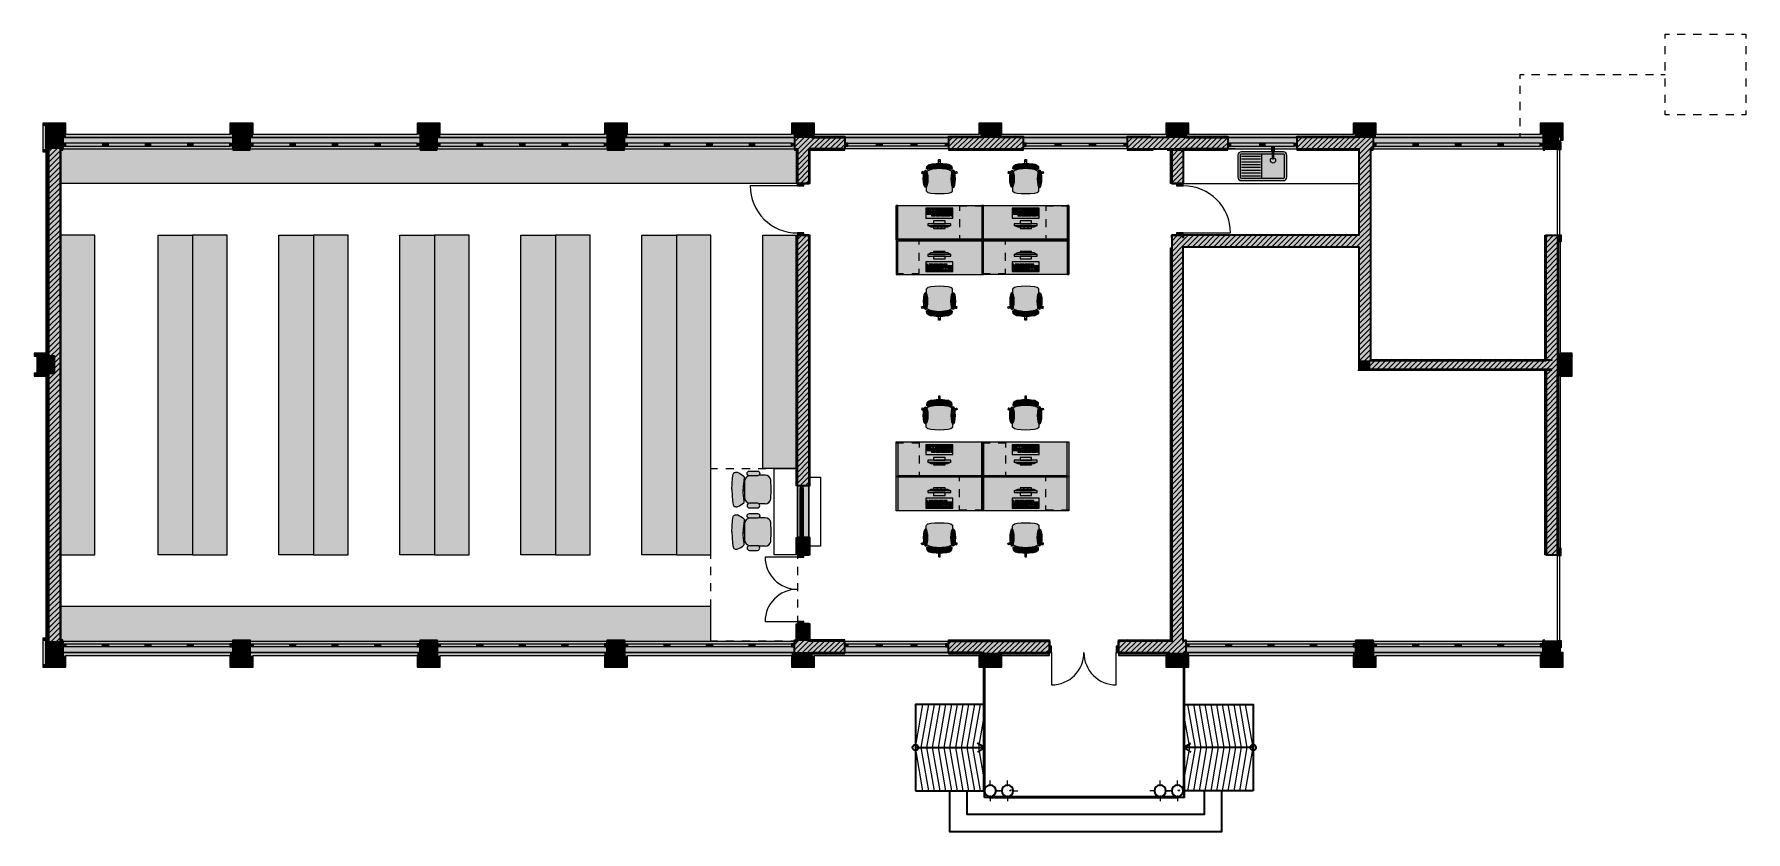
# Model space of a CAD drawing. Header units: inches. Extents: x 99 to 83418, y 65 to 21631.
# Drawn here: x 53701 to 83418, y 7776 to 21631 of the extents above; entities that cross this region are included whole.
import ezdxf

# ---------------------------------------------------------------- set-up
doc = ezdxf.new("R2010")
doc.units = ezdxf.units.IN
doc.header["$MEASUREMENT"] = 0
doc.layers.add('PDF_Interior$-$Furniture$', color=7, linetype='Continuous', true_color=0x573938)
doc.layers.add('PDF_Structural - Bearing', color=7, linetype='Continuous')

msp = doc.modelspace()

# ---------------------------------------------------------------- hatches: boundary and pattern name
at = {"layer": 'PDF_Interior$-$Furniture$', "true_color": 0xffffff, "transparency": 33554559}
for points in [[(75230, 19617), (75219, 19617), (75219, 19668), (75216, 19674), (75210, 19677), (75203, 19674), (75201, 19668), (75201, 19617), (75190, 19617), (75190, 19682), (75230, 19682)], [(75219, 19470), (75216, 19464), (75210, 19461), (75203, 19464), (75201, 19470), (75201, 19668), (75203, 19674), (75210, 19677), (75216, 19674), (75219, 19668)], [(69188, 18980), (69188, 18944), (69188, 18913), (69192, 18904), (69219, 18883), (69221, 18882), (69267, 18872), (69336, 18864), (69337, 18864), (69417, 18862), (69417, 19452), (69405, 19452), (69402, 19449), (69402, 19412), (69400, 19362), (69367, 19362), (69367, 19332), (69367, 19293), (69329, 19291), (69255, 19275), (69205, 19251), (69188, 19224), (69154, 19233), (69118, 19245), (69114, 19243), (69107, 19220), (69109, 19216), (69144, 19205), (69188, 19189)], [(69359, 19385), (69286, 19378), (69260, 19373), (69240, 19366), (69209, 19346), (69199, 19333), (69195, 19297), (69202, 19285), (69219, 19282), (69248, 19285), (69294, 19290), (69345, 19295), (69417, 19297), (69417, 19387)], [(69646, 18980), (69646, 19189), (69690, 19205), (69725, 19216), (69727, 19220), (69719, 19243), (69716, 19245), (69680, 19233), (69646, 19224), (69629, 19251), (69579, 19275), (69505, 19291), (69467, 19293), (69467, 19332), (69467, 19362), (69434, 19362), (69432, 19412), (69432, 19449), (69429, 19452), (69417, 19452), (69417, 18862), (69497, 18864), (69498, 18864), (69567, 18872), (69613, 18882), (69615, 18883), (69642, 18904), (69646, 18913), (69646, 18944)], [(69474, 19385), (69417, 19387), (69417, 19297), (69489, 19295), (69540, 19290), (69585, 19285), (69614, 19282), (69632, 19285), (69638, 19297), (69635, 19333), (69624, 19346), (69593, 19366), (69573, 19373), (69548, 19378)], [(70688, 18980), (70688, 18944), (70688, 18913), (70692, 18904), (70719, 18883), (70721, 18882), (70767, 18872), (70836, 18864), (70837, 18864), (70917, 18862), (70917, 19452), (70905, 19452), (70902, 19449), (70902, 19412), (70900, 19362), (70867, 19362), (70867, 19332), (70867, 19293), (70829, 19291), (70755, 19275), (70705, 19251), (70688, 19224), (70654, 19233), (70618, 19245), (70614, 19243), (70607, 19220), (70609, 19216), (70644, 19205), (70688, 19189)], [(70859, 19385), (70786, 19378), (70760, 19373), (70740, 19366), (70709, 19346), (70699, 19333), (70695, 19297), (70702, 19285), (70719, 19282), (70748, 19285), (70794, 19290), (70845, 19295), (70917, 19297), (70917, 19387)], [(71146, 18980), (71146, 19189), (71190, 19205), (71225, 19216), (71227, 19220), (71219, 19243), (71216, 19245), (71180, 19233), (71146, 19224), (71129, 19251), (71079, 19275), (71005, 19291), (70967, 19293), (70967, 19332), (70967, 19362), (70934, 19362), (70932, 19412), (70932, 19449), (70929, 19452), (70917, 19452), (70917, 18862), (70997, 18864), (70998, 18864), (71067, 18872), (71113, 18882), (71115, 18883), (71142, 18904), (71146, 18913), (71146, 18944)], [(70974, 19385), (70917, 19387), (70917, 19297), (70989, 19295), (71040, 19290), (71085, 19285), (71114, 19282), (71132, 19285), (71138, 19297), (71135, 19333), (71124, 19346), (71093, 19366), (71073, 19373), (71048, 19378)], [(75025, 19588), (74660, 19588), (74630, 19580), (74608, 19558), (74600, 19528), (74600, 19148), (74608, 19118), (74630, 19096), (74660, 19088), (75390, 19088), (75420, 19096), (75442, 19118), (75450, 19148), (75450, 19528), (75442, 19558), (75420, 19580), (75390, 19588)], [(69138, 19118), (69139, 19074), (69145, 19031), (69154, 18997), (69166, 18975), (69178, 18969), (69190, 18975), (69201, 18997), (69211, 19031), (69216, 19074), (69218, 19118), (69216, 19162), (69211, 19204), (69201, 19239), (69190, 19260), (69178, 19267), (69166, 19260), (69154, 19239), (69145, 19204), (69139, 19162)], [(69696, 19118), (69694, 19162), (69689, 19204), (69679, 19239), (69668, 19260), (69656, 19267), (69644, 19260), (69632, 19239), (69623, 19204), (69617, 19162), (69616, 19118), (69617, 19074), (69623, 19031), (69632, 18997), (69644, 18975), (69656, 18969), (69668, 18975), (69679, 18996), (69689, 19031), (69694, 19074)], [(70638, 19118), (70639, 19074), (70645, 19031), (70654, 18997), (70666, 18975), (70678, 18969), (70690, 18975), (70701, 18997), (70711, 19031), (70716, 19074), (70718, 19118), (70716, 19162), (70711, 19204), (70701, 19239), (70690, 19260), (70678, 19267), (70666, 19260), (70654, 19239), (70645, 19204), (70639, 19162)], [(71196, 19118), (71194, 19162), (71189, 19204), (71179, 19239), (71168, 19260), (71156, 19267), (71144, 19260), (71132, 19239), (71123, 19204), (71117, 19162), (71116, 19118), (71117, 19074), (71123, 19031), (71132, 18997), (71144, 18975), (71156, 18969), (71168, 18975), (71179, 18996), (71189, 19031), (71194, 19074)], [(68697, 18042), (68697, 18072), (68697, 18657), (68667, 18657), (68667, 17457), (68697, 17457)], [(71637, 18072), (71637, 18042), (71637, 17457), (71667, 17457), (71667, 18657), (71637, 18657)], [(69617, 18337), (69517, 18337), (69517, 18387), (69317, 18387), (69317, 18337), (69217, 18337), (69217, 18307), (69277, 18277), (69317, 18277), (69317, 18257), (69517, 18257), (69517, 18277), (69557, 18277), (69617, 18307)], [(71117, 18337), (71017, 18337), (71017, 18387), (70817, 18387), (70817, 18337), (70717, 18337), (70717, 18307), (70777, 18277), (70817, 18277), (70817, 18257), (71017, 18257), (71017, 18277), (71057, 18277), (71117, 18307)], [(69217, 17777), (69317, 17777), (69317, 17727), (69517, 17727), (69517, 17777), (69617, 17777), (69617, 17807), (69557, 17837), (69517, 17837), (69517, 17857), (69317, 17857), (69317, 17837), (69277, 17837), (69217, 17807)], [(70717, 17777), (70817, 17777), (70817, 17727), (71017, 17727), (71017, 17777), (71117, 17777), (71117, 17807), (71057, 17837), (71017, 17837), (71017, 17857), (70817, 17857), (70817, 17837), (70777, 17837), (70717, 17807)], [(69188, 17134), (69188, 16925), (69144, 16909), (69109, 16898), (69107, 16894), (69114, 16871), (69118, 16869), (69154, 16880), (69188, 16890), (69205, 16862), (69255, 16838), (69329, 16823), (69367, 16820), (69367, 16782), (69367, 16752), (69400, 16752), (69402, 16702), (69402, 16665), (69405, 16662), (69417, 16662), (69417, 17252), (69337, 17249), (69336, 17249), (69267, 17242), (69221, 17231), (69219, 17231), (69192, 17209), (69188, 17201), (69188, 17170)], [(69646, 17134), (69646, 17170), (69646, 17201), (69642, 17209), (69615, 17231), (69613, 17231), (69567, 17242), (69498, 17249), (69497, 17249), (69417, 17252), (69417, 16662), (69429, 16662), (69432, 16665), (69432, 16702), (69434, 16752), (69467, 16752), (69467, 16782), (69467, 16820), (69505, 16823), (69579, 16838), (69629, 16862), (69646, 16890), (69680, 16880), (69716, 16869), (69719, 16871), (69727, 16894), (69725, 16898), (69690, 16909), (69646, 16925)], [(70688, 17134), (70688, 16925), (70644, 16909), (70609, 16898), (70607, 16894), (70614, 16871), (70618, 16869), (70654, 16880), (70688, 16890), (70705, 16862), (70755, 16838), (70829, 16823), (70867, 16820), (70867, 16782), (70867, 16752), (70900, 16752), (70902, 16702), (70902, 16665), (70905, 16662), (70917, 16662), (70917, 17252), (70837, 17249), (70836, 17249), (70767, 17242), (70721, 17231), (70719, 17231), (70692, 17209), (70688, 17201), (70688, 17170)], [(71146, 17134), (71146, 17170), (71146, 17201), (71142, 17209), (71115, 17231), (71113, 17231), (71067, 17242), (70998, 17249), (70997, 17249), (70917, 17252), (70917, 16662), (70929, 16662), (70932, 16665), (70932, 16702), (70934, 16752), (70967, 16752), (70967, 16782), (70967, 16820), (71005, 16823), (71079, 16838), (71129, 16862), (71146, 16890), (71180, 16880), (71216, 16869), (71219, 16871), (71227, 16894), (71225, 16898), (71190, 16909), (71146, 16925)], [(69138, 16996), (69139, 16952), (69145, 16909), (69154, 16875), (69166, 16854), (69178, 16847), (69190, 16853), (69201, 16875), (69211, 16909), (69216, 16952), (69218, 16996), (69216, 17040), (69211, 17082), (69201, 17117), (69190, 17138), (69178, 17145), (69166, 17138), (69154, 17117), (69145, 17083), (69139, 17040)], [(69696, 16996), (69694, 17040), (69689, 17083), (69679, 17117), (69668, 17138), (69656, 17145), (69644, 17138), (69632, 17117), (69623, 17082), (69617, 17040), (69616, 16996), (69617, 16952), (69623, 16909), (69632, 16875), (69644, 16853), (69656, 16847), (69668, 16853), (69679, 16875), (69689, 16909), (69694, 16952)], [(70638, 16996), (70639, 16952), (70645, 16909), (70654, 16875), (70666, 16854), (70678, 16847), (70690, 16853), (70701, 16875), (70711, 16909), (70716, 16952), (70718, 16996), (70716, 17040), (70711, 17082), (70701, 17117), (70690, 17138), (70678, 17145), (70666, 17138), (70654, 17117), (70645, 17083), (70639, 17040)], [(71196, 16996), (71194, 17040), (71189, 17083), (71179, 17117), (71168, 17138), (71156, 17145), (71144, 17138), (71132, 17117), (71123, 17082), (71117, 17040), (71116, 16996), (71117, 16952), (71123, 16909), (71132, 16875), (71144, 16853), (71156, 16847), (71168, 16853), (71179, 16875), (71189, 16909), (71194, 16952)], [(69359, 16729), (69417, 16727), (69417, 16816), (69345, 16819), (69294, 16823), (69248, 16829), (69219, 16832), (69202, 16829), (69195, 16817), (69199, 16781), (69209, 16768), (69240, 16748), (69260, 16741), (69286, 16736)], [(69474, 16729), (69548, 16736), (69573, 16741), (69593, 16748), (69624, 16768), (69635, 16781), (69638, 16817), (69632, 16829), (69614, 16832), (69585, 16829), (69540, 16823), (69489, 16819), (69417, 16816), (69417, 16727)], [(70859, 16729), (70917, 16727), (70917, 16816), (70845, 16819), (70794, 16823), (70748, 16829), (70719, 16832), (70702, 16829), (70695, 16817), (70699, 16781), (70709, 16768), (70740, 16748), (70760, 16741), (70786, 16736)], [(70974, 16729), (71048, 16736), (71073, 16741), (71093, 16748), (71124, 16768), (71135, 16781), (71138, 16817), (71132, 16829), (71114, 16832), (71085, 16829), (71040, 16823), (70989, 16819), (70917, 16816), (70917, 16727)], [(69188, 14873), (69188, 14836), (69188, 14805), (69192, 14797), (69219, 14776), (69221, 14775), (69267, 14764), (69336, 14757), (69337, 14757), (69417, 14754), (69417, 15344), (69405, 15344), (69402, 15341), (69402, 15305), (69400, 15255), (69367, 15255), (69367, 15225), (69367, 15186), (69329, 15184), (69255, 15168), (69205, 15144), (69188, 15116), (69154, 15126), (69118, 15137), (69114, 15135), (69107, 15113), (69109, 15109), (69144, 15097), (69188, 15082)], [(69138, 15010), (69139, 14967), (69145, 14924), (69154, 14889), (69166, 14868), (69178, 14861), (69190, 14868), (69201, 14889), (69211, 14924), (69216, 14967), (69218, 15010), (69216, 15054), (69211, 15097), (69201, 15132), (69190, 15153), (69178, 15159), (69166, 15153), (69154, 15132), (69145, 15097), (69139, 15054)], [(69359, 15277), (69286, 15270), (69260, 15266), (69240, 15258), (69209, 15238), (69199, 15225), (69195, 15189), (69202, 15178), (69219, 15174), (69248, 15177), (69294, 15183), (69345, 15188), (69417, 15190), (69417, 15280)], [(69646, 14873), (69646, 15082), (69690, 15097), (69725, 15109), (69727, 15113), (69719, 15135), (69716, 15137), (69680, 15126), (69646, 15116), (69629, 15144), (69579, 15168), (69505, 15184), (69467, 15186), (69467, 15225), (69467, 15255), (69434, 15255), (69432, 15305), (69432, 15341), (69429, 15344), (69417, 15344), (69417, 14754), (69497, 14757), (69498, 14757), (69567, 14764), (69613, 14775), (69615, 14776), (69642, 14797), (69646, 14805), (69646, 14836)], [(69474, 15277), (69417, 15280), (69417, 15190), (69489, 15188), (69540, 15183), (69585, 15177), (69614, 15174), (69632, 15178), (69638, 15189), (69635, 15225), (69624, 15238), (69593, 15258), (69573, 15266), (69548, 15270)], [(69696, 15010), (69694, 15054), (69689, 15097), (69679, 15132), (69668, 15153), (69656, 15159), (69644, 15153), (69632, 15132), (69623, 15097), (69617, 15054), (69616, 15010), (69617, 14967), (69623, 14924), (69632, 14889), (69644, 14868), (69656, 14861), (69668, 14868), (69679, 14889), (69689, 14924), (69694, 14967)], [(70688, 14873), (70688, 14836), (70688, 14805), (70692, 14797), (70719, 14776), (70721, 14775), (70767, 14764), (70836, 14757), (70837, 14757), (70917, 14754), (70917, 15344), (70905, 15344), (70902, 15341), (70902, 15305), (70900, 15255), (70867, 15255), (70867, 15225), (70867, 15186), (70829, 15184), (70755, 15168), (70705, 15144), (70688, 15116), (70654, 15126), (70618, 15137), (70614, 15135), (70607, 15113), (70609, 15109), (70644, 15097), (70688, 15082)], [(70638, 15010), (70639, 14967), (70645, 14924), (70654, 14889), (70666, 14868), (70678, 14861), (70690, 14868), (70701, 14889), (70711, 14924), (70716, 14967), (70718, 15010), (70716, 15054), (70711, 15097), (70701, 15132), (70690, 15153), (70678, 15159), (70666, 15153), (70654, 15132), (70645, 15097), (70639, 15054)], [(70859, 15277), (70786, 15270), (70760, 15266), (70740, 15258), (70709, 15238), (70699, 15225), (70695, 15189), (70702, 15178), (70719, 15174), (70748, 15177), (70794, 15183), (70845, 15188), (70917, 15190), (70917, 15280)], [(71146, 14873), (71146, 15082), (71190, 15097), (71225, 15109), (71227, 15113), (71219, 15135), (71216, 15137), (71180, 15126), (71146, 15116), (71129, 15144), (71079, 15168), (71005, 15184), (70967, 15186), (70967, 15225), (70967, 15255), (70934, 15255), (70932, 15305), (70932, 15341), (70929, 15344), (70917, 15344), (70917, 14754), (70997, 14757), (70998, 14757), (71067, 14764), (71113, 14775), (71115, 14776), (71142, 14797), (71146, 14805), (71146, 14836)], [(70974, 15277), (70917, 15280), (70917, 15190), (70989, 15188), (71040, 15183), (71085, 15177), (71114, 15174), (71132, 15178), (71138, 15189), (71135, 15225), (71124, 15238), (71093, 15258), (71073, 15266), (71048, 15270)], [(71196, 15010), (71194, 15054), (71189, 15097), (71179, 15132), (71168, 15153), (71156, 15159), (71144, 15153), (71132, 15132), (71123, 15097), (71117, 15054), (71116, 15010), (71117, 14967), (71123, 14924), (71132, 14889), (71144, 14868), (71156, 14861), (71168, 14868), (71179, 14889), (71189, 14924), (71194, 14967)], [(68697, 13964), (68697, 14549), (68667, 14549), (68667, 13349), (68697, 13349), (68697, 13934)], [(69617, 14229), (69517, 14229), (69517, 14279), (69317, 14279), (69317, 14229), (69217, 14229), (69217, 14199), (69277, 14169), (69317, 14169), (69317, 14149), (69517, 14149), (69517, 14169), (69557, 14169), (69617, 14199)], [(71117, 14229), (71017, 14229), (71017, 14279), (70817, 14279), (70817, 14229), (70717, 14229), (70717, 14199), (70777, 14169), (70817, 14169), (70817, 14149), (71017, 14149), (71017, 14169), (71057, 14169), (71117, 14199)], [(71637, 13934), (71637, 13349), (71667, 13349), (71667, 14549), (71637, 14549), (71637, 13964)], [(65836, 13456), (65838, 13449), (65842, 13443), (65846, 13437), (65852, 13432), (65858, 13429), (65864, 13426), (65871, 13424), (65883, 13422), (65895, 13422), (65906, 13424), (65917, 13427), (65972, 13454), (66020, 13492), (66023, 13496), (66026, 13500), (66027, 13505), (66028, 13510), (66029, 13515), (66028, 13520), (66010, 13700), (66031, 13699), (66031, 13592), (66033, 13572), (66038, 13553), (66046, 13536), (66058, 13520), (66072, 13507), (66088, 13496), (66106, 13488), (66125, 13484), (66125, 13482), (66118, 13482), (66111, 13482), (66104, 13480), (66098, 13477), (66092, 13473), (66088, 13468), (66084, 13462), (66081, 13456), (66079, 13449), (66078, 13442), (66079, 13436), (66081, 13429), (66084, 13423), (66088, 13417), (66092, 13412), (66098, 13408), (66104, 13405), (66111, 13403), (66118, 13403), (66258, 13403), (66265, 13403), (66272, 13405), (66279, 13408), (66284, 13412), (66289, 13417), (66293, 13423), (66296, 13430), (66298, 13437), (66298, 13444), (66298, 13451), (66295, 13457), (66292, 13464), (66288, 13469), (66283, 13474), (66390, 13475), (66408, 13476), (66425, 13480), (66441, 13488), (66455, 13498), (66467, 13511), (66477, 13525), (66484, 13541), (66488, 13558), (66494, 13722), (66488, 13885), (66484, 13903), (66477, 13919), (66467, 13933), (66455, 13946), (66441, 13956), (66425, 13963), (66408, 13968), (66390, 13969), (66283, 13970), (66288, 13974), (66292, 13980), (66295, 13986), (66298, 13993), (66298, 14000), (66298, 14007), (66296, 14014), (66293, 14021), (66289, 14027), (66284, 14032), (66279, 14036), (66272, 14039), (66265, 14041), (66258, 14041), (66118, 14041), (66111, 14041), (66104, 14039), (66098, 14036), (66092, 14032), (66088, 14027), (66084, 14021), (66081, 14015), (66079, 14008), (66078, 14001), (66079, 13994), (66081, 13988), (66084, 13981), (66088, 13976), (66092, 13971), (66098, 13967), (66104, 13964), (66111, 13962), (66118, 13961), (66125, 13961), (66125, 13960), (66106, 13956), (66088, 13948), (66072, 13937), (66058, 13924), (66046, 13908), (66038, 13890), (66033, 13872), (66031, 13852), (66031, 13745), (66010, 13744), (66028, 13924), (66029, 13929), (66028, 13934), (66027, 13939), (66026, 13944), (66023, 13948), (66020, 13952), (65972, 13990), (65917, 14017), (65906, 14020), (65895, 14022), (65883, 14022), (65871, 14020), (65864, 14018), (65858, 14015), (65852, 14012), (65846, 14007), (65842, 14001), (65838, 13995), (65836, 13988), (65815, 13722)], [(69217, 13669), (69317, 13669), (69317, 13619), (69517, 13619), (69517, 13669), (69617, 13669), (69617, 13699), (69557, 13729), (69517, 13729), (69517, 13749), (69317, 13749), (69317, 13729), (69277, 13729), (69217, 13699)], [(70717, 13669), (70817, 13669), (70817, 13619), (71017, 13619), (71017, 13669), (71117, 13669), (71117, 13699), (71057, 13729), (71017, 13729), (71017, 13749), (70817, 13749), (70817, 13729), (70777, 13729), (70717, 13699)], [(65836, 12718), (65838, 12711), (65842, 12705), (65846, 12699), (65852, 12695), (65858, 12691), (65864, 12688), (65871, 12687), (65883, 12685), (65895, 12684), (65906, 12686), (65917, 12689), (65972, 12717), (66020, 12755), (66023, 12758), (66026, 12763), (66027, 12767), (66028, 12772), (66029, 12777), (66028, 12782), (66010, 12962), (66031, 12962), (66031, 12854), (66033, 12835), (66038, 12816), (66046, 12798), (66058, 12782), (66072, 12769), (66088, 12758), (66106, 12750), (66125, 12746), (66125, 12745), (66118, 12745), (66111, 12744), (66104, 12742), (66098, 12739), (66092, 12735), (66088, 12730), (66084, 12725), (66081, 12718), (66079, 12712), (66078, 12705), (66079, 12698), (66081, 12691), (66084, 12685), (66088, 12679), (66092, 12674), (66098, 12670), (66104, 12667), (66111, 12666), (66118, 12665), (66258, 12665), (66265, 12666), (66272, 12667), (66279, 12670), (66284, 12675), (66289, 12680), (66293, 12686), (66296, 12692), (66298, 12699), (66298, 12706), (66298, 12713), (66295, 12720), (66292, 12726), (66288, 12732), (66283, 12737), (66390, 12737), (66408, 12738), (66425, 12743), (66441, 12750), (66455, 12760), (66467, 12773), (66477, 12788), (66484, 12804), (66488, 12821), (66494, 12984), (66488, 13148), (66484, 13165), (66477, 13181), (66467, 13196), (66455, 13208), (66441, 13218), (66425, 13226), (66408, 13230), (66390, 13231), (66283, 13232), (66288, 13237), (66292, 13242), (66295, 13249), (66298, 13255), (66298, 13263), (66298, 13270), (66296, 13277), (66293, 13283), (66289, 13289), (66284, 13294), (66279, 13298), (66272, 13301), (66265, 13303), (66258, 13304), (66118, 13304), (66111, 13303), (66104, 13301), (66098, 13298), (66092, 13294), (66088, 13289), (66084, 13284), (66081, 13277), (66079, 13271), (66078, 13264), (66079, 13257), (66081, 13250), (66084, 13244), (66088, 13238), (66092, 13233), (66098, 13229), (66104, 13226), (66111, 13224), (66118, 13224), (66125, 13224), (66125, 13223), (66106, 13218), (66088, 13210), (66072, 13200), (66058, 13186), (66046, 13170), (66038, 13153), (66033, 13134), (66031, 13115), (66031, 13007), (66010, 13007), (66028, 13186), (66029, 13191), (66028, 13196), (66027, 13201), (66026, 13206), (66023, 13210), (66020, 13214), (65972, 13252), (65917, 13279), (65906, 13283), (65895, 13284), (65883, 13284), (65871, 13282), (65864, 13280), (65858, 13278), (65852, 13274), (65846, 13269), (65842, 13264), (65838, 13257), (65836, 13250), (65815, 12984)], [(69188, 13026), (69188, 12817), (69144, 12801), (69109, 12790), (69107, 12786), (69114, 12764), (69118, 12762), (69154, 12773), (69188, 12783), (69205, 12755), (69255, 12731), (69329, 12715), (69367, 12713), (69367, 12674), (69367, 12644), (69400, 12644), (69402, 12594), (69402, 12557), (69405, 12554), (69417, 12554), (69417, 13144), (69337, 13142), (69336, 13142), (69267, 13135), (69221, 13124), (69219, 13123), (69192, 13102), (69188, 13093), (69188, 13062)], [(69646, 13026), (69646, 13062), (69646, 13093), (69642, 13102), (69615, 13123), (69613, 13124), (69567, 13135), (69498, 13142), (69497, 13142), (69417, 13144), (69417, 12554), (69429, 12554), (69432, 12557), (69432, 12594), (69434, 12644), (69467, 12644), (69467, 12674), (69467, 12713), (69505, 12715), (69579, 12731), (69629, 12755), (69646, 12783), (69680, 12773), (69716, 12762), (69719, 12764), (69727, 12786), (69725, 12790), (69690, 12801), (69646, 12817)], [(70688, 13026), (70688, 12817), (70644, 12801), (70609, 12790), (70607, 12786), (70614, 12764), (70618, 12762), (70654, 12773), (70688, 12783), (70705, 12755), (70755, 12731), (70829, 12715), (70867, 12713), (70867, 12674), (70867, 12644), (70900, 12644), (70902, 12594), (70902, 12557), (70905, 12554), (70917, 12554), (70917, 13144), (70837, 13142), (70836, 13142), (70767, 13135), (70721, 13124), (70719, 13123), (70692, 13102), (70688, 13093), (70688, 13062)], [(71146, 13026), (71146, 13062), (71146, 13093), (71142, 13102), (71115, 13123), (71113, 13124), (71067, 13135), (70998, 13142), (70997, 13142), (70917, 13144), (70917, 12554), (70929, 12554), (70932, 12557), (70932, 12594), (70934, 12644), (70967, 12644), (70967, 12674), (70967, 12713), (71005, 12715), (71079, 12731), (71129, 12755), (71146, 12783), (71180, 12773), (71216, 12762), (71219, 12764), (71227, 12786), (71225, 12790), (71190, 12801), (71146, 12817)], [(69138, 12888), (69139, 12845), (69145, 12802), (69154, 12767), (69166, 12746), (69178, 12739), (69190, 12746), (69201, 12767), (69211, 12802), (69216, 12845), (69218, 12888), (69216, 12932), (69211, 12975), (69201, 13010), (69190, 13031), (69178, 13037), (69166, 13031), (69154, 13010), (69145, 12975), (69139, 12932)], [(69696, 12888), (69694, 12932), (69689, 12975), (69679, 13010), (69668, 13031), (69656, 13037), (69644, 13031), (69632, 13010), (69623, 12975), (69617, 12932), (69616, 12888), (69617, 12845), (69623, 12802), (69632, 12767), (69644, 12746), (69656, 12739), (69668, 12746), (69679, 12767), (69689, 12802), (69694, 12845)], [(70638, 12888), (70639, 12845), (70645, 12802), (70654, 12767), (70666, 12746), (70678, 12739), (70690, 12746), (70701, 12767), (70711, 12802), (70716, 12845), (70718, 12888), (70716, 12932), (70711, 12975), (70701, 13010), (70690, 13031), (70678, 13037), (70666, 13031), (70654, 13010), (70645, 12975), (70639, 12932)], [(71196, 12888), (71194, 12932), (71189, 12975), (71179, 13010), (71168, 13031), (71156, 13037), (71144, 13031), (71132, 13010), (71123, 12975), (71117, 12932), (71116, 12888), (71117, 12845), (71123, 12802), (71132, 12767), (71144, 12746), (71156, 12739), (71168, 12746), (71179, 12767), (71189, 12802), (71194, 12845)], [(69359, 12621), (69417, 12619), (69417, 12709), (69345, 12711), (69294, 12716), (69248, 12722), (69219, 12724), (69202, 12721), (69195, 12710), (69199, 12674), (69209, 12660), (69240, 12640), (69260, 12633), (69286, 12628)], [(69474, 12621), (69548, 12628), (69573, 12633), (69593, 12640), (69624, 12660), (69635, 12674), (69638, 12710), (69632, 12721), (69614, 12724), (69585, 12722), (69540, 12716), (69489, 12711), (69417, 12709), (69417, 12619)], [(70859, 12621), (70917, 12619), (70917, 12709), (70845, 12711), (70794, 12716), (70748, 12722), (70719, 12724), (70702, 12721), (70695, 12710), (70699, 12674), (70709, 12660), (70740, 12640), (70760, 12633), (70786, 12628)], [(70974, 12621), (71048, 12628), (71073, 12633), (71093, 12640), (71124, 12660), (71135, 12674), (71138, 12710), (71132, 12721), (71114, 12724), (71085, 12722), (71040, 12716), (70989, 12711), (70917, 12709), (70917, 12619)]]:
    msp.add_hatch(color=7, dxfattribs=at).paths.add_polyline_path(points)

# ---------------------------------------------------------------- linework, layer by layer
at = {"layer": 'PDF_Interior$-$Furniture$', "color": 126, "lineweight": 25, "true_color": 0x008060}
for points in [[(53930, 19858), (54200, 19858), (54200, 19838), (53950, 19838), (53950, 16040)], [(53930, 16060), (53930, 19818)], [(67220, 19858), (67775, 19858), (67775, 19838), (67200, 19838)], [(70150, 19838), (69575, 19838), (69575, 19858), (70130, 19858)], [(70470, 19858), (70875, 19858), (70875, 19838), (70450, 19838)], [(73100, 19838), (72675, 19838), (72675, 19858), (73080, 19858)], [(73151, 19638), (72675, 19638), (72675, 19618), (73131, 19618)], [(73371, 19618), (74426, 19618), (74426, 19638), (73351, 19638)], [(73420, 19858), (74426, 19858), (74426, 19838), (73400, 19838)], [(73451, 19638), (73451, 19038), (73431, 19038), (73431, 19618)], [(76650, 19838), (75626, 19838), (75626, 19858), (76630, 19858)], [(76700, 19638), (75626, 19638), (75626, 19618), (76680, 19618)], [(76920, 19618), (76950, 19618), (76950, 19638), (76900, 19638)], [(79951, 19638), (79900, 19638), (79900, 19618), (79931, 19618)], [(80151, 19838), (80151, 19638), (80171, 19638), (80171, 19858)], [(79931, 15983), (79931, 18138), (79951, 18138), (79951, 15963)], [(80171, 16058), (80171, 18138), (80151, 18138), (80151, 16038)], [(73451, 17938), (73451, 11088), (72526, 11088), (72526, 11108), (73431, 11108), (73431, 17918)], [(76680, 15793), (80051, 15793), (80051, 15813), (76700, 15813)], [(76920, 15983), (80051, 15983), (80051, 15963), (76900, 15963)], [(79951, 15813), (79951, 12588), (79931, 12588), (79931, 15793)], [(53950, 15740), (53950, 10888), (54200, 10888), (54200, 10868), (53930, 10868), (53930, 15720)], [(80151, 15738), (80151, 12588), (80171, 12588), (80171, 15718)], [(73671, 11108), (73700, 11108), (73700, 11088), (73651, 11088)], [(79951, 11088), (79900, 11088), (79900, 11108), (79931, 11108)], [(80171, 10868), (80171, 11088), (80151, 11088), (80151, 10888)], [(67220, 10868), (67775, 10868), (67775, 10888), (67200, 10888)], [(70150, 10888), (69575, 10888), (69575, 10868), (70130, 10868)], [(70180, 10868), (70180, 8468)], [(70200, 8488), (70200, 10888)], [(70470, 10868), (71326, 10868), (71326, 10888), (70450, 10888)], [(73400, 10888), (72526, 10888), (72526, 10868), (73380, 10868)], [(73650, 10888), (73650, 8488)], [(73670, 8468), (73670, 10868)], [(70280, 8368), (73570, 8368)], [(73550, 8388), (70300, 8388)]]:
    msp.add_lwpolyline(points, dxfattribs=at)
at = {"layer": 'PDF_Interior$-$Furniture$', "color": 121, "lineweight": 13, "true_color": 0x80ffdf}
for points in [[(53950, 19777), (53930, 19774)], [(53950, 19732), (53930, 19728)], [(53950, 19686), (53930, 19683)], [(53950, 19640), (53930, 19637)], [(53950, 19823), (53932, 19820)], [(54149, 19858), (54035, 19838)], [(54157, 19631), (54150, 19630)], [(54197, 19638), (54157, 19631)], [(57193, 19618), (57306, 19638)], [(60400, 19635), (60416, 19638)], [(60562, 19618), (60675, 19638)], [(63672, 19618), (63785, 19638)], [(63931, 19618), (63950, 19622)], [(67154, 19638), (67151, 19638), (67151, 19638)], [(67365, 19858), (67252, 19838)], [(67413, 19638), (67300, 19618)], [(67624, 19858), (67511, 19838)], [(67672, 19638), (67559, 19618)], [(67775, 19839), (67770, 19838)], [(69697, 19858), (69584, 19838)], [(69632, 19618), (69745, 19638)], [(69956, 19858), (69843, 19838)], [(69891, 19618), (70005, 19638)], [(70143, 19845), (70102, 19838)], [(70150, 19618), (70264, 19638)], [(70409, 19618), (70523, 19638)], [(70475, 19858), (70469, 19857)], [(70734, 19858), (70621, 19838)], [(70669, 19618), (70782, 19638)], [(72807, 19858), (72694, 19838)], [(72855, 19638), (72742, 19618)], [(73066, 19858), (72953, 19838)], [(73114, 19638), (73001, 19618)], [(73373, 19638), (73354, 19635)], [(73585, 19858), (73471, 19838)], [(73633, 19638), (73519, 19618)], [(73844, 19858), (73730, 19838)], [(73892, 19638), (73778, 19618)], [(74103, 19858), (73989, 19838)], [(74151, 19638), (74037, 19618)], [(74362, 19858), (74249, 19838)], [(74410, 19638), (74297, 19618)], [(75658, 19858), (75626, 19852)], [(75706, 19638), (75626, 19624)], [(75917, 19858), (75803, 19838)], [(75965, 19638), (75851, 19618)], [(76176, 19858), (76063, 19838)], [(76224, 19638), (76111, 19618)], [(76435, 19858), (76322, 19838)], [(76483, 19638), (76370, 19618)], [(76640, 19849), (76581, 19838)], [(76691, 19629), (76629, 19618)], [(76950, 19629), (76916, 19623)], [(80171, 19831), (80151, 19828)], [(80171, 19786), (80151, 19782)], [(80171, 19740), (80151, 19736)], [(80171, 19694), (80151, 19691)], [(80171, 19649), (80151, 19645)], [(53950, 19595), (53930, 19591)], [(53950, 19549), (53930, 19545)], [(53950, 19503), (53930, 19500)], [(53950, 19458), (53930, 19454)], [(53950, 19412), (53930, 19408)], [(53950, 19366), (53930, 19363)], [(53950, 19321), (53930, 19317)], [(54170, 19588), (54150, 19584)], [(54170, 19542), (54150, 19539)], [(54170, 19496), (54150, 19493)], [(54170, 19451), (54150, 19447)], [(54170, 19405), (54150, 19401)], [(54170, 19359), (54150, 19356)], [(66951, 19602), (66931, 19599)], [(66951, 19557), (66931, 19553)], [(66951, 19511), (66931, 19507)], [(66951, 19465), (66931, 19462)], [(66951, 19419), (66931, 19416)], [(66951, 19374), (66931, 19370)], [(66951, 19328), (66931, 19325)], [(67171, 19595), (67151, 19592)], [(67171, 19550), (67151, 19546)], [(67171, 19504), (67151, 19500)], [(67171, 19458), (67151, 19455)], [(67171, 19413), (67151, 19409)], [(67171, 19367), (67151, 19363)], [(67171, 19321), (67151, 19318)], [(73451, 19606), (73431, 19602)], [(73451, 19560), (73431, 19557)], [(73451, 19515), (73431, 19511)], [(73451, 19469), (73431, 19465)], [(73451, 19423), (73431, 19420)], [(73451, 19378), (73431, 19374)], [(73451, 19332), (73431, 19328)], [(53950, 19275), (53930, 19271)], [(53950, 19229), (53930, 19226)], [(53950, 19183), (53930, 19180)], [(53950, 19138), (53930, 19134)], [(53950, 19092), (53930, 19089)], [(53950, 19046), (53930, 19043)], [(54170, 19314), (54150, 19310)], [(54170, 19268), (54150, 19264)], [(54170, 19222), (54150, 19219)], [(54170, 19177), (54150, 19173)], [(54170, 19131), (54150, 19127)], [(54170, 19085), (54150, 19082)], [(54170, 19039), (54150, 19036)], [(66951, 19282), (66931, 19279)], [(66951, 19237), (66931, 19233)], [(66951, 19191), (66931, 19187)], [(66951, 19145), (66931, 19142)], [(66951, 19100), (66931, 19096)], [(66951, 19054), (66931, 19050)], [(67171, 19275), (67151, 19272)], [(67171, 19230), (67151, 19226)], [(67171, 19184), (67151, 19181)], [(67171, 19138), (67151, 19135)], [(67171, 19093), (67151, 19089)], [(67171, 19047), (67151, 19043)], [(73451, 19286), (73431, 19283)], [(73451, 19240), (73431, 19237)], [(73451, 19195), (73431, 19191)], [(73451, 19149), (73431, 19146)], [(73451, 19103), (73431, 19100)], [(73451, 19058), (73431, 19054)], [(53950, 19001), (53930, 18997)], [(53950, 18955), (53930, 18951)], [(53950, 18909), (53930, 18906)], [(53950, 18864), (53930, 18860)], [(53950, 18818), (53930, 18814)], [(53950, 18772), (53930, 18769)], [(53950, 18726), (53930, 18723)], [(54170, 18994), (54150, 18990)], [(54170, 18948), (54150, 18945)], [(54170, 18902), (54150, 18899)], [(54170, 18857), (54150, 18853)], [(54170, 18811), (54150, 18807)], [(54170, 18765), (54150, 18762)], [(53950, 18681), (53930, 18677)], [(53950, 18635), (53930, 18632)], [(53950, 18589), (53930, 18586)], [(53950, 18544), (53930, 18540)], [(53950, 18498), (53930, 18495)], [(53950, 18452), (53930, 18449)], [(54170, 18720), (54150, 18716)], [(54170, 18674), (54150, 18670)], [(54170, 18628), (54150, 18625)], [(54170, 18583), (54150, 18579)], [(54170, 18537), (54150, 18533)], [(54170, 18491), (54150, 18488)], [(54170, 18445), (54150, 18442)], [(53950, 18407), (53930, 18403)], [(53950, 18361), (53930, 18357)], [(53950, 18315), (53930, 18312)], [(53950, 18270), (53930, 18266)], [(53950, 18224), (53930, 18220)], [(53950, 18178), (53930, 18175)], [(53950, 18132), (53930, 18129)], [(54170, 18400), (54150, 18396)], [(54170, 18354), (54150, 18351)], [(54170, 18308), (54150, 18305)], [(54170, 18263), (54150, 18259)], [(54170, 18217), (54150, 18213)], [(54170, 18171), (54150, 18168)], [(66931, 18137), (66940, 18138)], [(67151, 18130), (67171, 18133)], [(80156, 18138), (80151, 18137)], [(53950, 18087), (53930, 18083)], [(53950, 18041), (53930, 18038)], [(53950, 17995), (53930, 17992)], [(53950, 17950), (53930, 17946)], [(53950, 17904), (53930, 17900)], [(53950, 17858), (53930, 17855)], [(54170, 18126), (54150, 18122)], [(54170, 18080), (54150, 18076)], [(54170, 18034), (54150, 18031)], [(54170, 17988), (54150, 17985)], [(54170, 17943), (54150, 17939)], [(54170, 17897), (54150, 17894)], [(54170, 17851), (54150, 17848)], [(66931, 18091), (66951, 18094)], [(66931, 18045), (66951, 18049)], [(66931, 17999), (66951, 18003)], [(66931, 17954), (66951, 17957)], [(66931, 17908), (66951, 17912)], [(66931, 17862), (66951, 17866)], [(67151, 18084), (67171, 18087)], [(67151, 18038), (67171, 18042)], [(67151, 17993), (67171, 17996)], [(67151, 17947), (67171, 17950)], [(67151, 17901), (67171, 17905)], [(67151, 17855), (67171, 17859)], [(73451, 17915), (73431, 17912)], [(73451, 17870), (73431, 17866)], [(79951, 18102), (79931, 18098)], [(79951, 18056), (79931, 18053)], [(79951, 18010), (79931, 18007)], [(79951, 17965), (79931, 17961)], [(79951, 17919), (79931, 17916)], [(79951, 17873), (79931, 17870)], [(80171, 18095), (80151, 18091)], [(80171, 18049), (80151, 18046)], [(80171, 18004), (80151, 18000)], [(80171, 17958), (80151, 17954)], [(80171, 17912), (80151, 17909)], [(80171, 17867), (80151, 17863)], [(53950, 17813), (53930, 17809)], [(53950, 17767), (53930, 17763)], [(53950, 17721), (53930, 17718)], [(53950, 17676), (53930, 17672)], [(53950, 17630), (53930, 17626)], [(53950, 17584), (53930, 17581)], [(53950, 17538), (53930, 17535)], [(54170, 17806), (54150, 17802)], [(54170, 17760), (54150, 17756)], [(54170, 17714), (54150, 17711)], [(54170, 17669), (54150, 17665)], [(54170, 17623), (54150, 17619)], [(54170, 17577), (54150, 17574)], [(66931, 17817), (66951, 17820)], [(66931, 17771), (66951, 17774)], [(66931, 17725), (66951, 17729)], [(66931, 17680), (66951, 17683)], [(66931, 17634), (66951, 17637)], [(66931, 17588), (66951, 17592)], [(66931, 17542), (66951, 17546)], [(67151, 17810), (67171, 17813)], [(67151, 17764), (67171, 17768)], [(67151, 17718), (67171, 17722)], [(67151, 17673), (67171, 17676)], [(67151, 17627), (67171, 17630)], [(67151, 17581), (67171, 17585)], [(67151, 17536), (67171, 17539)], [(73451, 17824), (73431, 17820)], [(73451, 17778), (73431, 17775)], [(73451, 17733), (73431, 17729)], [(73451, 17687), (73431, 17683)], [(73451, 17641), (73431, 17638)], [(73451, 17595), (73431, 17592)], [(73451, 17550), (73431, 17546)], [(79951, 17828), (79931, 17824)], [(79951, 17782), (79931, 17778)], [(79951, 17736), (79931, 17733)], [(79951, 17691), (79931, 17687)], [(79951, 17645), (79931, 17641)], [(79951, 17599), (79931, 17596)], [(79951, 17554), (79931, 17550)], [(80171, 17821), (80151, 17817)], [(80171, 17775), (80151, 17772)], [(80171, 17729), (80151, 17726)], [(80171, 17684), (80151, 17680)], [(80171, 17638), (80151, 17635)], [(80171, 17592), (80151, 17589)], [(80171, 17547), (80151, 17543)], [(53950, 17493), (53930, 17489)], [(53950, 17447), (53930, 17444)], [(53950, 17401), (53930, 17398)], [(53950, 17356), (53930, 17352)], [(53950, 17310), (53930, 17306)], [(53950, 17264), (53930, 17261)], [(54170, 17532), (54150, 17528)], [(54170, 17486), (54150, 17482)], [(54170, 17440), (54150, 17437)], [(54170, 17394), (54150, 17391)], [(54170, 17349), (54150, 17345)], [(54170, 17303), (54150, 17300)], [(54170, 17257), (54150, 17254)], [(66931, 17497), (66951, 17500)], [(66931, 17451), (66951, 17455)], [(66931, 17405), (66951, 17409)], [(66931, 17360), (66951, 17363)], [(66931, 17314), (66951, 17318)], [(66931, 17268), (66951, 17272)], [(67151, 17490), (67171, 17493)], [(67151, 17444), (67171, 17448)], [(67151, 17398), (67171, 17402)], [(67151, 17353), (67171, 17356)], [(67151, 17307), (67171, 17311)], [(67151, 17261), (67171, 17265)], [(73451, 17504), (73431, 17501)], [(73451, 17458), (73431, 17455)], [(73451, 17413), (73431, 17409)], [(73451, 17367), (73431, 17363)], [(73451, 17321), (73431, 17318)], [(73451, 17276), (73431, 17272)], [(79951, 17508), (79931, 17504)], [(79951, 17462), (79931, 17459)], [(79951, 17416), (79931, 17413)], [(79951, 17371), (79931, 17367)], [(79951, 17325), (79931, 17322)], [(79951, 17279), (79931, 17276)], [(80171, 17501), (80151, 17497)], [(80171, 17455), (80151, 17452)], [(80171, 17410), (80151, 17406)], [(80171, 17364), (80151, 17360)], [(80171, 17318), (80151, 17315)], [(80171, 17272), (80151, 17269)], [(53950, 17219), (53930, 17215)], [(53950, 17173), (53930, 17169)], [(53950, 17127), (53930, 17124)], [(53950, 17082), (53930, 17078)], [(53950, 17036), (53930, 17032)], [(53950, 16990), (53930, 16987)], [(53950, 16944), (53930, 16941)], [(54170, 17212), (54150, 17208)], [(54170, 17166), (54150, 17162)], [(54170, 17120), (54150, 17117)], [(54170, 17075), (54150, 17071)], [(54170, 17029), (54150, 17025)], [(54170, 16983), (54150, 16980)], [(66931, 17223), (66951, 17226)], [(66931, 17177), (66951, 17180)], [(66931, 17131), (66951, 17135)], [(66931, 17086), (66951, 17089)], [(66931, 17040), (66951, 17043)], [(66931, 16994), (66951, 16998)], [(66931, 16948), (66951, 16952)], [(67151, 17216), (67171, 17219)], [(67151, 17170), (67171, 17174)], [(67151, 17124), (67171, 17128)], [(67151, 17079), (67171, 17082)], [(67151, 17033), (67171, 17036)], [(67151, 16987), (67171, 16991)], [(67151, 16942), (67171, 16945)], [(73451, 17230), (73431, 17226)], [(73451, 17184), (73431, 17181)], [(73451, 17139), (73431, 17135)], [(73451, 17093), (73431, 17089)], [(73451, 17047), (73431, 17044)], [(73451, 17001), (73431, 16998)], [(73451, 16956), (73431, 16952)], [(79951, 17234), (79931, 17230)], [(79951, 17188), (79931, 17184)], [(79951, 17142), (79931, 17139)], [(79951, 17097), (79931, 17093)], [(79951, 17051), (79931, 17047)], [(79951, 17005), (79931, 17002)], [(79951, 16960), (79931, 16956)], [(80171, 17227), (80151, 17223)], [(80171, 17181), (80151, 17178)], [(80171, 17135), (80151, 17132)], [(80171, 17090), (80151, 17086)], [(80171, 17044), (80151, 17040)], [(80171, 16998), (80151, 16995)], [(80171, 16953), (80151, 16949)], [(53950, 16899), (53930, 16895)], [(53950, 16853), (53930, 16850)], [(53950, 16807), (53930, 16804)], [(53950, 16762), (53930, 16758)], [(53950, 16716), (53930, 16712)], [(53950, 16670), (53930, 16667)], [(54170, 16938), (54150, 16934)], [(54170, 16892), (54150, 16888)], [(54170, 16846), (54150, 16843)], [(54170, 16800), (54150, 16797)], [(54170, 16755), (54150, 16751)], [(54170, 16709), (54150, 16706)], [(54170, 16663), (54150, 16660)], [(66931, 16903), (66951, 16906)], [(66931, 16857), (66951, 16861)], [(66931, 16811), (66951, 16815)], [(66931, 16766), (66951, 16769)], [(66931, 16720), (66951, 16724)], [(66931, 16674), (66951, 16678)], [(67151, 16896), (67171, 16899)], [(67151, 16850), (67171, 16854)], [(67151, 16804), (67171, 16808)], [(67151, 16759), (67171, 16762)], [(67151, 16713), (67171, 16717)], [(67151, 16667), (67171, 16671)], [(73451, 16910), (73431, 16907)], [(73451, 16864), (73431, 16861)], [(73451, 16819), (73431, 16815)], [(73451, 16773), (73431, 16769)], [(73451, 16727), (73431, 16724)], [(73451, 16682), (73431, 16678)], [(79951, 16914), (79931, 16910)], [(79951, 16868), (79931, 16865)], [(79951, 16822), (79931, 16819)], [(79951, 16777), (79931, 16773)], [(79951, 16731), (79931, 16728)], [(79951, 16685), (79931, 16682)], [(80171, 16907), (80151, 16903)], [(80171, 16861), (80151, 16858)], [(80171, 16816), (80151, 16812)], [(80171, 16770), (80151, 16766)], [(80171, 16724), (80151, 16721)], [(80171, 16678), (80151, 16675)], [(53950, 16625), (53930, 16621)], [(53950, 16579), (53930, 16575)], [(53950, 16533), (53930, 16530)], [(53950, 16487), (53930, 16484)], [(53950, 16442), (53930, 16438)], [(53950, 16396), (53930, 16393)], [(53950, 16350), (53930, 16347)], [(54170, 16618), (54150, 16614)], [(54170, 16572), (54150, 16568)], [(54170, 16526), (54150, 16523)], [(54170, 16481), (54150, 16477)], [(54170, 16435), (54150, 16431)], [(54170, 16389), (54150, 16386)], [(66931, 16629), (66951, 16632)], [(66931, 16583), (66951, 16586)], [(66931, 16537), (66951, 16541)], [(66931, 16492), (66951, 16495)], [(66931, 16446), (66951, 16449)], [(66931, 16400), (66951, 16404)], [(66931, 16354), (66951, 16358)], [(67151, 16622), (67171, 16625)], [(67151, 16576), (67171, 16580)], [(67151, 16530), (67171, 16534)], [(67151, 16485), (67171, 16488)], [(67151, 16439), (67171, 16442)], [(67151, 16393), (67171, 16397)], [(67151, 16348), (67171, 16351)], [(73451, 16636), (73431, 16632)], [(73451, 16590), (73431, 16587)], [(73451, 16545), (73431, 16541)], [(73451, 16499), (73431, 16495)], [(73451, 16453), (73431, 16450)], [(73451, 16407), (73431, 16404)], [(73451, 16362), (73431, 16358)], [(79951, 16640), (79931, 16636)], [(79951, 16594), (79931, 16590)], [(79951, 16548), (79931, 16545)], [(79951, 16503), (79931, 16499)], [(79951, 16457), (79931, 16453)], [(79951, 16411), (79931, 16408)], [(79951, 16366), (79931, 16362)], [(80171, 16633), (80151, 16629)], [(80171, 16587), (80151, 16584)], [(80171, 16541), (80151, 16538)], [(80171, 16496), (80151, 16492)], [(80171, 16450), (80151, 16446)], [(80171, 16404), (80151, 16401)], [(80171, 16359), (80151, 16355)], [(53950, 16305), (53930, 16301)], [(53950, 16259), (53930, 16255)], [(53950, 16213), (53930, 16210)], [(53950, 16168), (53930, 16164)], [(53950, 16122), (53930, 16118)], [(53950, 16076), (53930, 16073)], [(54170, 16343), (54150, 16340)], [(54170, 16298), (54150, 16294)], [(54170, 16252), (54150, 16249)], [(54170, 16206), (54150, 16203)], [(54170, 16161), (54150, 16157)], [(54170, 16115), (54150, 16111)], [(54170, 16069), (54150, 16066)], [(66931, 16309), (66951, 16312)], [(66931, 16263), (66951, 16267)], [(66931, 16217), (66951, 16221)], [(66931, 16172), (66951, 16175)], [(66931, 16126), (66951, 16129)], [(66931, 16080), (66951, 16084)], [(67151, 16302), (67171, 16305)], [(67151, 16256), (67171, 16260)], [(67151, 16210), (67171, 16214)], [(67151, 16165), (67171, 16168)], [(67151, 16119), (67171, 16123)], [(67151, 16073), (67171, 16077)], [(73451, 16316), (73431, 16313)], [(73451, 16270), (73431, 16267)], [(73451, 16225), (73431, 16221)], [(73451, 16179), (73431, 16175)], [(73451, 16133), (73431, 16130)], [(73451, 16088), (73431, 16084)], [(79951, 16320), (79931, 16316)], [(79951, 16274), (79931, 16271)], [(79951, 16228), (79931, 16225)], [(79951, 16183), (79931, 16179)], [(79951, 16137), (79931, 16134)], [(79951, 16091), (79931, 16088)], [(80171, 16313), (80151, 16309)], [(80171, 16267), (80151, 16264)], [(80171, 16222), (80151, 16218)], [(80171, 16176), (80151, 16172)], [(80171, 16130), (80151, 16127)], [(80171, 16084), (80151, 16081)], [(54170, 16024), (54150, 16020)], [(54170, 15978), (54150, 15974)], [(54170, 15932), (54150, 15929)], [(54170, 15887), (54150, 15883)], [(54170, 15841), (54150, 15837)], [(54170, 15795), (54150, 15792)], [(66931, 16035), (66951, 16038)], [(66931, 15989), (66951, 15992)], [(66931, 15943), (66951, 15947)], [(66931, 15897), (66951, 15901)], [(66931, 15852), (66951, 15855)], [(66931, 15806), (66951, 15810)], [(66931, 15760), (66951, 15764)], [(67151, 16028), (67171, 16031)], [(67151, 15982), (67171, 15986)], [(67151, 15936), (67171, 15940)], [(67151, 15891), (67171, 15894)], [(67151, 15845), (67171, 15848)], [(67151, 15799), (67171, 15803)], [(67151, 15754), (67171, 15757)], [(73451, 16042), (73431, 16038)], [(73451, 15996), (73431, 15993)], [(73451, 15950), (73431, 15947)], [(73451, 15905), (73431, 15901)], [(73451, 15859), (73431, 15856)], [(73451, 15813), (73431, 15810)], [(73451, 15768), (73431, 15764)], [(76818, 15813), (76704, 15793)], [(77004, 15983), (76902, 15965)], [(77077, 15813), (76964, 15793)], [(77264, 15983), (77150, 15963)], [(77336, 15813), (77223, 15793)], [(77523, 15983), (77409, 15963)], [(77595, 15813), (77482, 15793)], [(77782, 15983), (77668, 15963)], [(77854, 15813), (77741, 15793)], [(78041, 15983), (77928, 15963)], [(78114, 15813), (78000, 15793)], [(78300, 15983), (78187, 15963)], [(78373, 15813), (78259, 15793)], [(78559, 15983), (78446, 15963)], [(78632, 15813), (78518, 15793)], [(78818, 15983), (78705, 15963)], [(78891, 15813), (78778, 15793)], [(79078, 15983), (78964, 15963)], [(79150, 15813), (79037, 15793)], [(79337, 15983), (79223, 15963)], [(79409, 15813), (79296, 15793)], [(79596, 15983), (79482, 15963)], [(79668, 15813), (79555, 15793)], [(79855, 15983), (79742, 15963)], [(79928, 15813), (79814, 15793)], [(79951, 16046), (79931, 16042)], [(79951, 16000), (79931, 15996)], [(79951, 15771), (79931, 15768)], [(80051, 15972), (80001, 15963)], [(53950, 15711), (53930, 15707)], [(53950, 15665), (53930, 15661)], [(53950, 15619), (53930, 15616)], [(53950, 15574), (53930, 15570)], [(53950, 15528), (53930, 15524)], [(53950, 15482), (53930, 15479)], [(54170, 15749), (54150, 15746)], [(54170, 15704), (54150, 15700)], [(54170, 15658), (54150, 15655)], [(54170, 15612), (54150, 15609)], [(54170, 15567), (54150, 15563)], [(54170, 15521), (54150, 15517)], [(54170, 15475), (54150, 15472)], [(66931, 15715), (66951, 15718)], [(66931, 15669), (66951, 15673)], [(66931, 15623), (66951, 15627)], [(66931, 15578), (66951, 15581)], [(66931, 15532), (66951, 15535)], [(66931, 15486), (66951, 15490)], [(67151, 15708), (67171, 15711)], [(67151, 15662), (67171, 15666)], [(67151, 15616), (67171, 15620)], [(67151, 15571), (67171, 15574)], [(67151, 15525), (67171, 15529)], [(67151, 15479), (67171, 15483)], [(73451, 15722), (73431, 15718)], [(73451, 15676), (73431, 15673)], [(73451, 15631), (73431, 15627)], [(73451, 15585), (73431, 15581)], [(73451, 15539), (73431, 15536)], [(73451, 15494), (73431, 15490)], [(79951, 15726), (79931, 15722)], [(79951, 15680), (79931, 15677)], [(79951, 15634), (79931, 15631)], [(79951, 15589), (79931, 15585)], [(79951, 15543), (79931, 15539)], [(79951, 15497), (79931, 15494)], [(80170, 15719), (80151, 15715)], [(80171, 15673), (80151, 15670)], [(80171, 15627), (80151, 15624)], [(80171, 15582), (80151, 15578)], [(80171, 15536), (80151, 15533)], [(80171, 15490), (80151, 15487)], [(53950, 15437), (53930, 15433)], [(53950, 15391), (53930, 15387)], [(53950, 15345), (53930, 15342)], [(53950, 15299), (53930, 15296)], [(53950, 15254), (53930, 15250)], [(53950, 15208), (53930, 15205)], [(53950, 15162), (53930, 15159)], [(54170, 15430), (54150, 15426)], [(54170, 15384), (54150, 15380)], [(54170, 15338), (54150, 15335)], [(54170, 15293), (54150, 15289)], [(54170, 15247), (54150, 15243)], [(54170, 15201), (54150, 15198)], [(66931, 15441), (66951, 15444)], [(66931, 15395), (66951, 15398)], [(66931, 15349), (66951, 15353)], [(66931, 15303), (66951, 15307)], [(66931, 15258), (66951, 15261)], [(66931, 15212), (66951, 15216)], [(66931, 15166), (66951, 15170)], [(67151, 15434), (67171, 15437)], [(67151, 15388), (67171, 15391)], [(67151, 15342), (67171, 15346)], [(67151, 15297), (67171, 15300)], [(67151, 15251), (67171, 15254)], [(67151, 15205), (67171, 15209)], [(67151, 15159), (67171, 15163)], [(73451, 15448), (73431, 15444)], [(73451, 15402), (73431, 15399)], [(73451, 15356), (73431, 15353)], [(73451, 15311), (73431, 15307)], [(73451, 15265), (73431, 15262)], [(73451, 15219), (73431, 15216)], [(73451, 15174), (73431, 15170)], [(79951, 15452), (79931, 15448)], [(79951, 15406), (79931, 15402)], [(79951, 15360), (79931, 15357)], [(79951, 15315), (79931, 15311)], [(79951, 15269), (79931, 15265)], [(79951, 15223), (79931, 15220)], [(79951, 15177), (79931, 15174)], [(80171, 15445), (80151, 15441)], [(80171, 15399), (80151, 15395)], [(80171, 15353), (80151, 15350)], [(80171, 15308), (80151, 15304)], [(80171, 15262), (80151, 15258)], [(80171, 15216), (80151, 15213)], [(80171, 15171), (80151, 15167)], [(53950, 15117), (53930, 15113)], [(53950, 15071), (53930, 15067)], [(53950, 15025), (53930, 15022)], [(53950, 14980), (53930, 14976)], [(53950, 14934), (53930, 14930)], [(53950, 14888), (53930, 14885)], [(54170, 15155), (54150, 15152)], [(54170, 15110), (54150, 15106)], [(54170, 15064), (54150, 15061)], [(54170, 15018), (54150, 15015)], [(54170, 14973), (54150, 14969)], [(54170, 14927), (54150, 14923)], [(54170, 14881), (54150, 14878)], [(66931, 15121), (66951, 15124)], [(66931, 15075), (66951, 15079)], [(66931, 15029), (66951, 15033)], [(66931, 14984), (66951, 14987)], [(66931, 14938), (66951, 14941)], [(66931, 14892), (66951, 14896)], [(67151, 15114), (67171, 15117)], [(67151, 15068), (67171, 15072)], [(67151, 15022), (67171, 15026)], [(67151, 14977), (67171, 14980)], [(67151, 14931), (67171, 14935)], [(67151, 14885), (67171, 14889)], [(73451, 15128), (73431, 15124)], [(73451, 15082), (73431, 15079)], [(73451, 15037), (73431, 15033)], [(73451, 14991), (73431, 14987)], [(73451, 14945), (73431, 14942)], [(73451, 14900), (73431, 14896)], [(79951, 15132), (79931, 15128)], [(79951, 15086), (79931, 15083)], [(79951, 15040), (79931, 15037)], [(79951, 14995), (79931, 14991)], [(79951, 14949), (79931, 14945)], [(79951, 14903), (79931, 14900)], [(80171, 15125), (80151, 15121)], [(80171, 15079), (80151, 15076)], [(80171, 15033), (80151, 15030)], [(80171, 14988), (80151, 14984)], [(80171, 14942), (80151, 14939)], [(80171, 14896), (80151, 14893)], [(53950, 14842), (53930, 14839)], [(53950, 14797), (53930, 14793)], [(53950, 14751), (53930, 14748)], [(53950, 14705), (53930, 14702)], [(53950, 14660), (53930, 14656)], [(53950, 14614), (53930, 14610)], [(53950, 14568), (53930, 14565)], [(54170, 14836), (54150, 14832)], [(54170, 14790), (54150, 14786)], [(54170, 14744), (54150, 14741)], [(54170, 14699), (54150, 14695)], [(54170, 14653), (54150, 14649)], [(54170, 14607), (54150, 14604)], [(54170, 14561), (54150, 14558)], [(66931, 14847), (66951, 14850)], [(66931, 14801), (66951, 14804)], [(66931, 14755), (66951, 14759)], [(66931, 14709), (66951, 14713)], [(66931, 14664), (66951, 14667)], [(66931, 14618), (66951, 14622)], [(66931, 14572), (66951, 14576)], [(67151, 14840), (67171, 14843)], [(67151, 14794), (67171, 14797)], [(67151, 14748), (67171, 14752)], [(67151, 14703), (67171, 14706)], [(67151, 14657), (67171, 14660)], [(67151, 14611), (67171, 14615)], [(67151, 14565), (67171, 14569)], [(73451, 14854), (73431, 14850)], [(73451, 14808), (73431, 14805)], [(73451, 14762), (73431, 14759)], [(73451, 14717), (73431, 14713)], [(73451, 14671), (73431, 14668)], [(73451, 14625), (73431, 14622)], [(73451, 14580), (73431, 14576)], [(79951, 14858), (79931, 14854)], [(79951, 14812), (79931, 14808)], [(79951, 14766), (79931, 14763)], [(79951, 14721), (79931, 14717)], [(79951, 14675), (79931, 14671)], [(79951, 14629), (79931, 14626)], [(79951, 14583), (79931, 14580)], [(80171, 14851), (80151, 14847)], [(80171, 14805), (80151, 14801)], [(80171, 14759), (80151, 14756)], [(80171, 14714), (80151, 14710)], [(80171, 14668), (80151, 14664)], [(80171, 14622), (80151, 14619)], [(80171, 14577), (80151, 14573)], [(53950, 14523), (53930, 14519)], [(53950, 14477), (53930, 14473)], [(53950, 14431), (53930, 14428)], [(53950, 14386), (53930, 14382)], [(53950, 14340), (53930, 14336)], [(53950, 14294), (53930, 14291)], [(54170, 14516), (54150, 14512)], [(54170, 14470), (54150, 14467)], [(54170, 14424), (54150, 14421)], [(54170, 14379), (54150, 14375)], [(54170, 14333), (54150, 14329)], [(54170, 14287), (54150, 14284)], [(66931, 14527), (66951, 14530)], [(66931, 14481), (66951, 14484)], [(66931, 14435), (66951, 14439)], [(66931, 14390), (66951, 14393)], [(66931, 14344), (66951, 14347)], [(66931, 14298), (66951, 14302)], [(67151, 14520), (67171, 14523)], [(67151, 14474), (67171, 14478)], [(67151, 14428), (67171, 14432)], [(67151, 14383), (67171, 14386)], [(67151, 14337), (67171, 14341)], [(67151, 14291), (67171, 14295)], [(73451, 14534), (73431, 14530)], [(73451, 14488), (73431, 14485)], [(73451, 14443), (73431, 14439)], [(73451, 14397), (73431, 14393)], [(73451, 14351), (73431, 14348)], [(73451, 14305), (73431, 14302)], [(79951, 14538), (79931, 14534)], [(79951, 14492), (79931, 14489)], [(79951, 14446), (79931, 14443)], [(79951, 14401), (79931, 14397)], [(79951, 14355), (79931, 14351)], [(79951, 14309), (79931, 14306)], [(80171, 14531), (80151, 14527)], [(80171, 14485), (80151, 14482)], [(80171, 14439), (80151, 14436)], [(80171, 14394), (80151, 14390)], [(80171, 14348), (80151, 14345)], [(80171, 14302), (80151, 14299)], [(53950, 14248), (53930, 14245)], [(53950, 14203), (53930, 14199)], [(53950, 14157), (53930, 14154)], [(53950, 14111), (53930, 14108)], [(53950, 14066), (53930, 14062)], [(53950, 14020), (53930, 14016)], [(53950, 13974), (53930, 13971)], [(54170, 14242), (54150, 14238)], [(54170, 14196), (54150, 14192)], [(54170, 14150), (54150, 14147)], [(54170, 14104), (54150, 14101)], [(54170, 14059), (54150, 14055)], [(54170, 14013), (54150, 14010)], [(54170, 13967), (54150, 13964)], [(66931, 14253), (66951, 14256)], [(66931, 14207), (66951, 14210)], [(66931, 14161), (66951, 14165)], [(66931, 14115), (66951, 14119)], [(66931, 14070), (66951, 14073)], [(66931, 14024), (66951, 14028)], [(66931, 13978), (66951, 13982)], [(67151, 14246), (67171, 14249)], [(67151, 14200), (67171, 14203)], [(67151, 14154), (67171, 14158)], [(67151, 14109), (67171, 14112)], [(67151, 14063), (67171, 14066)], [(67151, 14017), (67171, 14021)], [(67151, 13971), (67171, 13975)], [(73451, 14260), (73431, 14256)], [(73451, 14214), (73431, 14211)], [(73451, 14168), (73431, 14165)], [(73451, 14123), (73431, 14119)], [(73451, 14077), (73431, 14073)], [(73451, 14031), (73431, 14028)], [(73451, 13986), (73431, 13982)], [(79951, 14264), (79931, 14260)], [(79951, 14218), (79931, 14214)], [(79951, 14172), (79931, 14169)], [(79951, 14126), (79931, 14123)], [(79951, 14081), (79931, 14077)], [(79951, 14035), (79931, 14032)], [(79951, 13989), (79931, 13986)], [(80171, 14257), (80151, 14253)], [(80171, 14211), (80151, 14207)], [(80171, 14165), (80151, 14162)], [(80171, 14120), (80151, 14116)], [(80171, 14074), (80151, 14070)], [(80171, 14028), (80151, 14025)], [(80171, 13983), (80151, 13979)], [(53950, 13929), (53930, 13925)], [(53950, 13883), (53930, 13879)], [(53950, 13837), (53930, 13834)], [(53950, 13792), (53930, 13788)], [(53950, 13746), (53930, 13742)], [(53950, 13700), (53930, 13697)], [(54170, 13922), (54150, 13918)], [(54170, 13876), (54150, 13872)], [(54170, 13830), (54150, 13827)], [(54170, 13785), (54150, 13781)], [(54170, 13739), (54150, 13735)], [(54170, 13693), (54150, 13690)], [(66931, 13933), (66951, 13936)], [(66931, 13887), (66951, 13890)], [(66931, 13841), (66951, 13845)], [(66931, 13796), (66951, 13799)], [(67151, 13926), (67171, 13929)], [(67151, 13880), (67171, 13884)], [(67151, 13834), (67171, 13838)], [(67151, 13789), (67171, 13792)], [(73451, 13940), (73431, 13936)], [(73451, 13894), (73431, 13891)], [(73451, 13849), (73431, 13845)], [(73451, 13803), (73431, 13799)], [(73451, 13757), (73431, 13754)], [(73451, 13711), (73431, 13708)], [(79951, 13944), (79931, 13940)], [(79951, 13898), (79931, 13894)], [(79951, 13852), (79931, 13849)], [(79951, 13807), (79931, 13803)], [(79951, 13761), (79931, 13757)], [(79951, 13715), (79931, 13712)], [(80171, 13937), (80151, 13933)], [(80171, 13891), (80151, 13888)], [(80171, 13845), (80151, 13842)], [(80171, 13800), (80151, 13796)], [(80171, 13754), (80151, 13751)], [(80171, 13708), (80151, 13705)], [(53950, 13654), (53930, 13651)], [(53950, 13609), (53930, 13605)], [(53950, 13563), (53930, 13560)], [(53950, 13517), (53930, 13514)], [(53950, 13472), (53930, 13468)], [(53950, 13426), (53930, 13422)], [(53950, 13380), (53930, 13377)], [(54170, 13648), (54150, 13644)], [(54170, 13602), (54150, 13598)], [(54170, 13556), (54150, 13553)], [(54170, 13510), (54150, 13507)], [(54170, 13465), (54150, 13461)], [(54170, 13419), (54150, 13416)], [(54170, 13373), (54150, 13370)], [(73451, 13666), (73431, 13662)], [(73451, 13620), (73431, 13617)], [(73451, 13574), (73431, 13571)], [(73451, 13529), (73431, 13525)], [(73451, 13483), (73431, 13479)], [(73451, 13437), (73431, 13434)], [(73451, 13392), (73431, 13388)], [(79951, 13670), (79931, 13666)], [(79951, 13624), (79931, 13620)], [(79951, 13578), (79931, 13575)], [(79951, 13532), (79931, 13529)], [(79951, 13487), (79931, 13483)], [(79951, 13441), (79931, 13438)], [(79951, 13395), (79931, 13392)], [(80171, 13663), (80151, 13659)], [(80171, 13617), (80151, 13613)], [(80171, 13571), (80151, 13568)], [(80171, 13526), (80151, 13522)], [(80171, 13480), (80151, 13476)], [(80171, 13434), (80151, 13431)], [(80171, 13388), (80151, 13385)], [(53950, 13335), (53930, 13331)], [(53950, 13289), (53930, 13285)], [(53950, 13243), (53930, 13240)], [(53950, 13198), (53930, 13194)], [(53950, 13152), (53930, 13148)], [(53950, 13106), (53930, 13103)], [(54170, 13328), (54150, 13324)], [(54170, 13282), (54150, 13278)], [(54170, 13236), (54150, 13233)], [(54170, 13191), (54150, 13187)], [(54170, 13145), (54150, 13141)], [(54170, 13099), (54150, 13096)], [(73451, 13346), (73431, 13342)], [(73451, 13300), (73431, 13297)], [(73451, 13255), (73431, 13251)], [(73451, 13209), (73431, 13205)], [(73451, 13163), (73431, 13160)], [(73451, 13117), (73431, 13114)], [(79951, 13350), (79931, 13346)], [(79951, 13304), (79931, 13300)], [(79951, 13258), (79931, 13255)], [(79951, 13213), (79931, 13209)], [(79951, 13167), (79931, 13163)], [(79951, 13121), (79931, 13118)], [(79951, 13076), (79931, 13072)], [(80171, 13343), (80151, 13339)], [(80171, 13297), (80151, 13294)], [(80171, 13251), (80151, 13248)], [(80171, 13206), (80151, 13202)], [(80171, 13160), (80151, 13156)], [(80171, 13114), (80151, 13111)], [(53950, 13060), (53930, 13057)], [(53950, 13015), (53930, 13011)], [(53950, 12969), (53930, 12966)], [(53950, 12923), (53930, 12920)], [(53950, 12878), (53930, 12874)], [(53950, 12832), (53930, 12828)], [(53950, 12786), (53930, 12783)], [(54170, 13054), (54150, 13050)], [(54170, 13008), (54150, 13004)], [(54170, 12962), (54150, 12959)], [(54170, 12916), (54150, 12913)], [(54170, 12871), (54150, 12867)], [(54170, 12825), (54150, 12822)], [(54170, 12779), (54150, 12776)], [(66931, 12882), (66951, 12885)], [(66931, 12836), (66951, 12840)], [(66931, 12790), (66951, 12794)], [(67151, 12875), (67171, 12878)], [(67151, 12829), (67171, 12833)], [(67151, 12783), (67171, 12787)], [(73451, 13072), (73431, 13068)], [(73451, 13026), (73431, 13023)], [(73451, 12980), (73431, 12977)], [(73451, 12935), (73431, 12931)], [(73451, 12889), (73431, 12885)], [(73451, 12843), (73431, 12840)], [(73451, 12798), (73431, 12794)], [(79951, 13030), (79931, 13026)], [(79951, 12984), (79931, 12981)], [(79951, 12938), (79931, 12935)], [(79951, 12893), (79931, 12889)], [(79951, 12847), (79931, 12844)], [(79951, 12801), (79931, 12798)], [(80171, 13069), (80151, 13065)], [(80171, 13023), (80151, 13019)], [(80171, 12977), (80151, 12974)], [(80171, 12932), (80151, 12928)], [(80171, 12886), (80151, 12882)], [(80171, 12840), (80151, 12837)], [(80171, 12794), (80151, 12791)], [(53950, 12741), (53930, 12737)], [(53950, 12695), (53930, 12691)], [(53950, 12649), (53930, 12646)], [(53950, 12603), (53930, 12600)], [(53950, 12558), (53930, 12554)], [(53950, 12512), (53930, 12509)], [(54170, 12734), (54150, 12730)], [(54170, 12688), (54150, 12684)], [(54170, 12642), (54150, 12639)], [(54170, 12597), (54150, 12593)], [(54170, 12551), (54150, 12547)], [(54170, 12505), (54150, 12502)], [(66931, 12745), (66951, 12748)], [(66931, 12699), (66951, 12702)], [(66931, 12653), (66951, 12657)], [(66931, 12608), (66951, 12611)], [(67151, 12738), (67171, 12741)], [(67151, 12692), (67171, 12696)], [(67151, 12646), (67171, 12650)], [(67151, 12601), (67171, 12604)], [(73451, 12752), (73431, 12748)], [(73451, 12706), (73431, 12703)], [(73451, 12661), (73431, 12657)], [(73451, 12615), (73431, 12611)], [(73451, 12569), (73431, 12566)], [(73451, 12523), (73431, 12520)], [(79951, 12756), (79931, 12752)], [(79951, 12710), (79931, 12706)], [(79951, 12664), (79931, 12661)], [(79951, 12619), (79931, 12615)], [(80171, 12749), (80151, 12745)], [(80171, 12703), (80151, 12700)], [(80171, 12657), (80151, 12654)], [(80171, 12612), (80151, 12608)], [(53950, 12466), (53930, 12463)], [(53950, 12421), (53930, 12417)], [(53950, 12375), (53930, 12371)], [(53950, 12329), (53930, 12326)], [(53950, 12284), (53930, 12280)], [(53950, 12238), (53930, 12234)], [(53950, 12192), (53930, 12189)], [(54170, 12459), (54150, 12456)], [(54170, 12414), (54150, 12410)], [(54170, 12368), (54150, 12365)], [(54170, 12322), (54150, 12319)], [(54170, 12277), (54150, 12273)], [(54170, 12231), (54150, 12227)], [(54170, 12185), (54150, 12182)], [(73451, 12478), (73431, 12474)], [(73451, 12432), (73431, 12429)], [(73451, 12386), (73431, 12383)], [(73451, 12341), (73431, 12337)], [(73451, 12295), (73431, 12291)], [(73451, 12249), (73431, 12246)], [(73451, 12204), (73431, 12200)], [(53950, 12147), (53930, 12143)], [(53950, 12101), (53930, 12097)], [(53950, 12055), (53930, 12052)], [(53950, 12009), (53930, 12006)], [(53950, 11964), (53930, 11960)], [(53950, 11918), (53930, 11915)], [(54170, 12140), (54150, 12136)], [(54170, 12094), (54150, 12090)], [(54170, 12048), (54150, 12045)], [(54170, 12003), (54150, 11999)], [(54170, 11957), (54150, 11953)], [(54170, 11911), (54150, 11908)], [(73451, 12158), (73431, 12154)], [(73451, 12112), (73431, 12109)], [(73451, 12066), (73431, 12063)], [(73451, 12021), (73431, 12017)], [(73451, 11975), (73431, 11972)], [(73451, 11929), (73431, 11926)], [(53950, 11872), (53930, 11869)], [(53950, 11827), (53930, 11823)], [(53950, 11781), (53930, 11777)], [(53950, 11735), (53930, 11732)], [(53950, 11690), (53930, 11686)], [(53950, 11644), (53930, 11640)], [(53950, 11598), (53930, 11595)], [(54170, 11865), (54150, 11862)], [(54170, 11820), (54150, 11816)], [(54170, 11774), (54150, 11771)], [(54170, 11728), (54150, 11725)], [(54170, 11683), (54150, 11679)], [(54170, 11637), (54150, 11633)], [(54170, 11591), (54150, 11588)], [(73451, 11884), (73431, 11880)], [(73451, 11838), (73431, 11834)], [(73451, 11792), (73431, 11789)], [(73451, 11747), (73431, 11743)], [(73451, 11701), (73431, 11697)], [(73451, 11655), (73431, 11652)], [(73451, 11610), (73431, 11606)], [(53950, 11553), (53930, 11549)], [(53950, 11507), (53930, 11503)], [(53950, 11461), (53930, 11458)], [(53950, 11415), (53930, 11412)], [(53950, 11370), (53930, 11366)], [(53950, 11324), (53930, 11321)], [(54170, 11546), (54150, 11542)], [(54170, 11500), (54150, 11496)], [(54170, 11454), (54150, 11451)], [(54170, 11409), (54150, 11405)], [(54170, 11363), (54150, 11359)], [(54170, 11317), (54150, 11314)], [(66951, 11377), (66931, 11374)], [(66951, 11332), (66931, 11328)], [(67171, 11370), (67151, 11367)], [(67171, 11325), (67151, 11321)], [(73451, 11564), (73431, 11560)], [(73451, 11518), (73431, 11515)], [(73451, 11472), (73431, 11469)], [(73451, 11427), (73431, 11423)], [(73451, 11381), (73431, 11378)], [(73451, 11335), (73431, 11332)], [(53950, 11278), (53930, 11275)], [(53950, 11233), (53930, 11229)], [(53950, 11187), (53930, 11183)], [(53950, 11141), (53930, 11138)], [(53950, 11096), (53930, 11092)], [(53950, 11050), (53930, 11046)], [(53950, 11004), (53930, 11001)], [(54170, 11271), (54150, 11268)], [(54170, 11226), (54150, 11222)], [(54170, 11180), (54150, 11177)], [(54170, 11134), (54150, 11131)], [(54200, 11094), (54167, 11088)], [(57277, 11088), (57390, 11108)], [(60400, 11091), (60500, 11108)], [(60646, 11088), (60700, 11098)], [(63756, 11088), (63869, 11108)], [(66951, 11103), (66938, 11101), (66900, 11094)], [(66951, 11286), (66931, 11282)], [(66951, 11240), (66931, 11237)], [(66951, 11195), (66931, 11191)], [(66951, 11149), (66931, 11145)], [(67171, 11279), (67151, 11275)], [(67171, 11233), (67151, 11230)], [(67171, 11188), (67151, 11184)], [(67171, 11142), (67151, 11138)], [(67156, 11094), (67151, 11093)], [(67238, 11108), (67156, 11094)], [(67497, 11108), (67384, 11088)], [(67756, 11108), (67643, 11088)], [(69716, 11088), (69829, 11108)], [(69975, 11088), (70089, 11108)], [(70234, 11088), (70348, 11108)], [(70493, 11088), (70607, 11108)], [(70753, 11088), (70866, 11108)], [(71012, 11088), (71125, 11108)], [(71271, 11088), (71326, 11098)], [(72680, 11108), (72567, 11088)], [(72939, 11108), (72826, 11088)], [(73198, 11108), (73085, 11088)], [(73435, 11104), (73344, 11088)], [(73451, 11290), (73431, 11286)], [(73451, 11244), (73431, 11240)], [(73451, 11198), (73431, 11195)], [(73451, 11153), (73431, 11149)], [(73451, 11107), (73435, 11104)], [(73700, 11105), (73661, 11098)], [(76713, 11088), (76826, 11108)], [(79931, 11107), (79900, 11102)], [(80171, 11058), (80151, 11055)], [(80171, 11012), (80151, 11009)], [(53950, 10958), (53930, 10955)], [(53950, 10913), (53930, 10909)], [(54070, 10888), (53956, 10868)], [(67286, 10888), (67213, 10875)], [(67545, 10888), (67432, 10868)], [(67775, 10883), (67691, 10868)], [(69618, 10888), (69575, 10881)], [(69877, 10888), (69764, 10868)], [(70137, 10888), (70023, 10868)], [(70200, 10854), (70180, 10850)], [(70200, 10808), (70180, 10804)], [(70200, 10762), (70180, 10759)], [(70200, 10717), (70180, 10713)], [(70655, 10888), (70541, 10868)], [(70914, 10888), (70801, 10868)], [(71173, 10888), (71060, 10868)], [(71326, 10869), (71319, 10868)], [(72728, 10888), (72615, 10868)], [(72987, 10888), (72874, 10868)], [(73246, 10888), (73133, 10868)], [(73668, 10871), (73650, 10868)], [(73670, 10826), (73650, 10822)], [(73670, 10780), (73650, 10777)], [(73670, 10734), (73650, 10731)], [(80171, 10967), (80151, 10963)], [(80171, 10921), (80151, 10917)], [(80171, 10875), (80164, 10874)], [(70200, 10671), (70180, 10667)], [(70200, 10625), (70180, 10622)], [(70200, 10580), (70180, 10576)], [(70200, 10534), (70180, 10530)], [(70200, 10488), (70180, 10485)], [(70200, 10442), (70180, 10439)], [(73670, 10689), (73650, 10685)], [(73670, 10643), (73650, 10640)], [(73670, 10597), (73650, 10594)], [(73670, 10552), (73650, 10548)], [(73670, 10506), (73650, 10502)], [(73670, 10460), (73650, 10457)], [(73670, 10415), (73650, 10411)], [(70200, 10397), (70180, 10393)], [(70200, 10351), (70180, 10348)], [(70200, 10305), (70180, 10302)], [(70200, 10260), (70180, 10256)], [(70200, 10214), (70180, 10210)], [(70200, 10168), (70180, 10165)], [(70200, 10123), (70180, 10119)], [(73670, 10369), (73650, 10365)], [(73670, 10323), (73650, 10320)], [(73670, 10277), (73650, 10274)], [(73670, 10232), (73650, 10228)], [(73670, 10186), (73650, 10183)], [(73670, 10140), (73650, 10137)], [(70200, 10077), (70180, 10073)], [(70200, 10031), (70180, 10028)], [(70200, 9985), (70180, 9982)], [(70200, 9940), (70180, 9936)], [(70200, 9894), (70180, 9891)], [(70200, 9848), (70180, 9845)], [(73670, 10095), (73650, 10091)], [(73670, 10049), (73650, 10045)], [(73670, 10003), (73650, 10000)], [(73670, 9958), (73650, 9954)], [(73670, 9912), (73650, 9908)], [(73670, 9866), (73650, 9863)], [(73670, 9821), (73650, 9817)], [(70200, 9803), (70180, 9799)], [(70200, 9757), (70180, 9753)], [(70200, 9711), (70180, 9708)], [(70200, 9666), (70180, 9662)], [(70200, 9620), (70180, 9616)], [(70200, 9574), (70180, 9571)], [(70200, 9529), (70180, 9525)], [(73670, 9775), (73650, 9771)], [(73670, 9729), (73650, 9726)], [(73670, 9683), (73650, 9680)], [(73670, 9638), (73650, 9634)], [(73670, 9592), (73650, 9589)], [(73670, 9546), (73650, 9543)], [(70200, 9483), (70180, 9479)], [(70200, 9437), (70180, 9434)], [(70200, 9391), (70180, 9388)], [(70200, 9346), (70180, 9342)], [(70200, 9300), (70180, 9297)], [(70200, 9254), (70180, 9251)], [(73670, 9501), (73650, 9497)], [(73670, 9455), (73650, 9451)], [(73670, 9409), (73650, 9406)], [(73670, 9364), (73650, 9360)], [(73670, 9318), (73650, 9314)], [(73670, 9272), (73650, 9269)], [(73670, 9227), (73650, 9223)], [(70200, 9209), (70180, 9205)], [(70200, 9163), (70180, 9159)], [(70200, 9117), (70180, 9114)], [(70200, 9072), (70180, 9068)], [(70200, 9026), (70180, 9022)], [(70200, 8980), (70180, 8977)], [(70200, 8935), (70180, 8931)], [(73670, 9181), (73650, 9177)], [(73670, 9135), (73650, 9132)], [(73670, 9089), (73650, 9086)], [(73670, 9044), (73650, 9040)], [(73670, 8998), (73650, 8995)], [(73670, 8952), (73650, 8949)], [(70200, 8889), (70180, 8885)], [(70200, 8843), (70180, 8840)], [(70200, 8797), (70180, 8794)], [(70200, 8752), (70180, 8748)], [(70200, 8706), (70180, 8703)], [(70200, 8660), (70180, 8657)], [(73670, 8907), (73650, 8903)], [(73670, 8861), (73650, 8857)], [(73670, 8815), (73650, 8812)], [(73670, 8770), (73650, 8766)], [(73670, 8724), (73650, 8720)], [(73670, 8678), (73650, 8675)], [(73670, 8632), (73650, 8629)], [(70200, 8615), (70180, 8611)], [(70200, 8569), (70180, 8565)], [(70200, 8523), (70180, 8520)], [(70188, 8475), (70180, 8474)], [(70470, 8388), (70357, 8368)], [(70730, 8388), (70616, 8368)], [(70989, 8388), (70875, 8368)], [(71248, 8388), (71134, 8368)], [(71507, 8388), (71394, 8368)], [(71766, 8388), (71653, 8368)], [(72025, 8388), (71912, 8368)], [(72285, 8388), (72171, 8368)], [(72544, 8388), (72430, 8368)], [(72803, 8388), (72689, 8368)], [(73062, 8388), (72949, 8368)], [(73321, 8388), (73208, 8368)], [(73555, 8384), (73467, 8368)], [(73670, 8587), (73650, 8583)], [(73670, 8541), (73650, 8538)], [(73670, 8495), (73650, 8492)]]:
    msp.add_lwpolyline(points, dxfattribs=at)
at = {"layer": 'PDF_Interior$-$Furniture$', "lineweight": 13}
for points in [[(66951, 19038), (54150, 19038), (54150, 19638), (66951, 19638)], [(75190, 19581), (75190, 19616), (75201, 19616), (75201, 19581)], [(75229, 19581), (75219, 19581), (75219, 19616), (75229, 19616)], [(69540, 19290), (69489, 19295), (69417, 19297), (69345, 19295), (69294, 19290), (69248, 19285), (69219, 19282), (69202, 19285), (69195, 19297), (69199, 19333), (69209, 19346), (69240, 19366), (69260, 19373), (69286, 19378), (69359, 19385), (69417, 19387), (69474, 19385), (69548, 19378), (69573, 19373), (69593, 19366), (69624, 19346), (69635, 19333), (69638, 19297), (69632, 19285), (69614, 19282), (69585, 19285)], [(71040, 19290), (70989, 19295), (70917, 19297), (70845, 19295), (70794, 19290), (70748, 19285), (70719, 19282), (70702, 19285), (70695, 19297), (70699, 19333), (70709, 19346), (70740, 19366), (70760, 19373), (70786, 19378), (70859, 19385), (70917, 19387), (70974, 19385), (71048, 19378), (71073, 19373), (71093, 19366), (71124, 19346), (71135, 19333), (71138, 19297), (71132, 19285), (71114, 19282), (71085, 19285)], [(69138, 19118), (69141, 19175), (69149, 19223), (69162, 19255), (69178, 19267), (69193, 19255), (69206, 19223), (69215, 19175), (69218, 19118), (69215, 19061), (69206, 19012), (69193, 18980), (69178, 18969), (69162, 18980), (69149, 19012), (69141, 19061)], [(69693, 19175), (69684, 19223), (69671, 19255), (69656, 19267), (69640, 19255), (69627, 19223), (69619, 19175), (69616, 19118), (69619, 19061), (69627, 19012), (69640, 18980), (69656, 18969), (69671, 18980), (69684, 19012), (69693, 19061), (69696, 19118)], [(70638, 19118), (70641, 19175), (70649, 19223), (70662, 19255), (70678, 19267), (70693, 19255), (70706, 19223), (70715, 19175), (70718, 19118), (70715, 19061), (70706, 19012), (70693, 18980), (70678, 18969), (70662, 18980), (70649, 19012), (70641, 19061)], [(71193, 19175), (71184, 19223), (71171, 19255), (71156, 19267), (71140, 19255), (71127, 19223), (71119, 19175), (71116, 19118), (71119, 19061), (71127, 19012), (71140, 18980), (71156, 18969), (71171, 18980), (71184, 19012), (71193, 19061), (71196, 19118)], [(70182, 18042), (71637, 18042), (71637, 17457), (71667, 17457), (71667, 18057), (70167, 18057), (70167, 18657), (71667, 18657), (71667, 17457), (70167, 17457), (70167, 18057), (68667, 18057), (68667, 18657), (70167, 18657), (70167, 18057), (68667, 18057), (68667, 17457), (70167, 17457), (70167, 18057), (71667, 18057), (71667, 18657), (71637, 18657), (71637, 18072), (70182, 18072), (70182, 18657), (70152, 18657), (70152, 18072), (68697, 18072), (68697, 18657), (68667, 18657), (68667, 17457), (68697, 17457), (68697, 18042), (70152, 18042), (70152, 17457), (70182, 17457)], [(69652, 18607), (69182, 18607), (69182, 18437), (69652, 18437)], [(69270, 18602), (69192, 18602), (69192, 18505), (69270, 18505)], [(69339, 18602), (69280, 18602), (69280, 18583), (69299, 18583), (69299, 18563), (69319, 18563), (69319, 18583), (69339, 18583)], [(69339, 18544), (69280, 18544), (69280, 18505), (69339, 18505)], [(69339, 18495), (69280, 18495), (69280, 18476), (69339, 18476)], [(69642, 18602), (69348, 18602), (69348, 18505), (69642, 18505)], [(69427, 18495), (69348, 18495), (69348, 18476), (69427, 18476)], [(69515, 18495), (69436, 18495), (69436, 18476), (69515, 18476)], [(69603, 18495), (69525, 18495), (69525, 18476), (69603, 18476)], [(69642, 18495), (69622, 18495), (69622, 18476), (69642, 18476)], [(71152, 18607), (70682, 18607), (70682, 18437), (71152, 18437)], [(70770, 18602), (70692, 18602), (70692, 18505), (70770, 18505)], [(70839, 18602), (70780, 18602), (70780, 18583), (70799, 18583), (70799, 18563), (70819, 18563), (70819, 18583), (70839, 18583)], [(70839, 18544), (70780, 18544), (70780, 18505), (70839, 18505)], [(70839, 18495), (70780, 18495), (70780, 18476), (70839, 18476)], [(71142, 18602), (70848, 18602), (70848, 18505), (71142, 18505)], [(70927, 18495), (70848, 18495), (70848, 18476), (70927, 18476)], [(71015, 18495), (70936, 18495), (70936, 18476), (71015, 18476)], [(71103, 18495), (71025, 18495), (71025, 18476), (71103, 18476)], [(71142, 18495), (71122, 18495), (71122, 18476), (71142, 18476)], [(54751, 18138), (54151, 18138), (54151, 12588), (54751, 12588)], [(55851, 12588), (55851, 18138), (56451, 18138), (56451, 12588)], [(57051, 18138), (56451, 18138), (56451, 12588), (57051, 12588)], [(57951, 12588), (57951, 18138), (58551, 18138), (58551, 12588)], [(59151, 18138), (58551, 18138), (58551, 12588), (59151, 12588)], [(60051, 12588), (60051, 18138), (60651, 18138), (60651, 12588)], [(61251, 18138), (60651, 18138), (60651, 12588), (61251, 12588)], [(62151, 12588), (62151, 18138), (62751, 18138), (62751, 12588)], [(63351, 18138), (62751, 18138), (62751, 12588), (63351, 12588)], [(64251, 12588), (64251, 18138), (64851, 18138), (64851, 12588)], [(65451, 18138), (64851, 18138), (64851, 12588), (65451, 12588)], [(66351, 14088), (66351, 18138), (66951, 18138), (66951, 14088)], [(69617, 18337), (69217, 18337), (69217, 18307), (69617, 18307)], [(69517, 18387), (69317, 18387), (69317, 18337), (69517, 18337)], [(69517, 18277), (69317, 18277), (69317, 18257), (69517, 18257)], [(71117, 18337), (70717, 18337), (70717, 18307), (71117, 18307)], [(71017, 18387), (70817, 18387), (70817, 18337), (71017, 18337)], [(71017, 18277), (70817, 18277), (70817, 18257), (71017, 18257)], [(69317, 17837), (69517, 17837), (69517, 17857), (69317, 17857)], [(70817, 17837), (71017, 17837), (71017, 17857), (70817, 17857)], [(69182, 17507), (69652, 17507), (69652, 17677), (69182, 17677)], [(69192, 17618), (69211, 17618), (69211, 17638), (69192, 17638)], [(69192, 17512), (69485, 17512), (69485, 17609), (69192, 17609)], [(69217, 17777), (69617, 17777), (69617, 17807), (69217, 17807)], [(69231, 17618), (69309, 17618), (69309, 17638), (69231, 17638)], [(69317, 17727), (69517, 17727), (69517, 17777), (69317, 17777)], [(69319, 17618), (69397, 17618), (69397, 17638), (69319, 17638)], [(69407, 17618), (69485, 17618), (69485, 17638), (69407, 17638)], [(69495, 17618), (69554, 17618), (69554, 17638), (69495, 17638)], [(69495, 17570), (69554, 17570), (69554, 17609), (69495, 17609)], [(69495, 17512), (69554, 17512), (69554, 17531), (69534, 17531), (69534, 17550), (69515, 17550), (69515, 17531), (69495, 17531)], [(69564, 17512), (69642, 17512), (69642, 17609), (69564, 17609)], [(70682, 17507), (71152, 17507), (71152, 17677), (70682, 17677)], [(70692, 17618), (70711, 17618), (70711, 17638), (70692, 17638)], [(70692, 17512), (70985, 17512), (70985, 17609), (70692, 17609)], [(70717, 17777), (71117, 17777), (71117, 17807), (70717, 17807)], [(70731, 17618), (70809, 17618), (70809, 17638), (70731, 17638)], [(70817, 17727), (71017, 17727), (71017, 17777), (70817, 17777)], [(70819, 17618), (70897, 17618), (70897, 17638), (70819, 17638)], [(70907, 17618), (70985, 17618), (70985, 17638), (70907, 17638)], [(70995, 17618), (71054, 17618), (71054, 17638), (70995, 17638)], [(70995, 17570), (71054, 17570), (71054, 17609), (70995, 17609)], [(70995, 17512), (71054, 17512), (71054, 17531), (71034, 17531), (71034, 17550), (71015, 17550), (71015, 17531), (70995, 17531)], [(71064, 17512), (71142, 17512), (71142, 17609), (71064, 17609)], [(69141, 16939), (69149, 16891), (69162, 16858), (69178, 16847), (69193, 16858), (69206, 16891), (69215, 16939), (69218, 16996), (69215, 17053), (69206, 17101), (69193, 17134), (69178, 17145), (69162, 17134), (69149, 17101), (69141, 17053), (69138, 16996)], [(69696, 16996), (69693, 16939), (69684, 16891), (69671, 16858), (69656, 16847), (69640, 16858), (69627, 16891), (69619, 16939), (69616, 16996), (69619, 17053), (69627, 17101), (69640, 17134), (69656, 17145), (69671, 17134), (69684, 17101), (69693, 17053)], [(70641, 16939), (70649, 16891), (70662, 16858), (70678, 16847), (70693, 16858), (70706, 16891), (70715, 16939), (70718, 16996), (70715, 17053), (70706, 17101), (70693, 17134), (70678, 17145), (70662, 17134), (70649, 17101), (70641, 17053), (70638, 16996)], [(71196, 16996), (71193, 16939), (71184, 16891), (71171, 16858), (71156, 16847), (71140, 16858), (71127, 16891), (71119, 16939), (71116, 16996), (71119, 17053), (71127, 17101), (71140, 17134), (71156, 17145), (71171, 17134), (71184, 17101), (71193, 17053)], [(69294, 16823), (69345, 16819), (69417, 16816), (69489, 16819), (69540, 16823), (69585, 16829), (69614, 16832), (69632, 16829), (69638, 16817), (69635, 16781), (69624, 16768), (69593, 16748), (69573, 16741), (69548, 16736), (69474, 16729), (69417, 16727), (69359, 16729), (69286, 16736), (69260, 16741), (69240, 16748), (69209, 16768), (69199, 16781), (69195, 16817), (69202, 16829), (69219, 16832), (69248, 16829)], [(70794, 16823), (70845, 16819), (70917, 16816), (70989, 16819), (71040, 16823), (71085, 16829), (71114, 16832), (71132, 16829), (71138, 16817), (71135, 16781), (71124, 16768), (71093, 16748), (71073, 16741), (71048, 16736), (70974, 16729), (70917, 16727), (70859, 16729), (70786, 16736), (70760, 16741), (70740, 16748), (70709, 16768), (70699, 16781), (70695, 16817), (70702, 16829), (70719, 16832), (70748, 16829)], [(69138, 15010), (69141, 15067), (69149, 15116), (69162, 15148), (69178, 15159), (69193, 15148), (69206, 15116), (69215, 15067), (69218, 15010), (69215, 14953), (69206, 14905), (69193, 14873), (69178, 14861), (69162, 14873), (69149, 14905), (69141, 14953)], [(69294, 15183), (69345, 15188), (69417, 15190), (69489, 15188), (69540, 15183), (69585, 15177), (69614, 15174), (69632, 15178), (69638, 15189), (69635, 15225), (69624, 15238), (69593, 15258), (69573, 15266), (69548, 15270), (69474, 15277), (69417, 15280), (69359, 15277), (69286, 15270), (69260, 15266), (69240, 15258), (69209, 15238), (69199, 15225), (69195, 15189), (69202, 15178), (69219, 15174), (69248, 15177)], [(69693, 15067), (69684, 15116), (69671, 15148), (69656, 15159), (69640, 15148), (69627, 15116), (69619, 15067), (69616, 15010), (69619, 14953), (69627, 14905), (69640, 14873), (69656, 14861), (69671, 14873), (69684, 14905), (69693, 14953), (69696, 15010)], [(70638, 15010), (70641, 15067), (70649, 15116), (70662, 15148), (70678, 15159), (70693, 15148), (70706, 15116), (70715, 15067), (70718, 15010), (70715, 14953), (70706, 14905), (70693, 14873), (70678, 14861), (70662, 14873), (70649, 14905), (70641, 14953)], [(70794, 15183), (70845, 15188), (70917, 15190), (70989, 15188), (71040, 15183), (71085, 15177), (71114, 15174), (71132, 15178), (71138, 15189), (71135, 15225), (71124, 15238), (71093, 15258), (71073, 15266), (71048, 15270), (70974, 15277), (70917, 15280), (70859, 15277), (70786, 15270), (70760, 15266), (70740, 15258), (70709, 15238), (70699, 15225), (70695, 15189), (70702, 15178), (70719, 15174), (70748, 15177)], [(71193, 15067), (71184, 15116), (71171, 15148), (71156, 15159), (71140, 15148), (71127, 15116), (71119, 15067), (71116, 15010), (71119, 14953), (71127, 14905), (71140, 14873), (71156, 14861), (71171, 14873), (71184, 14905), (71193, 14953), (71196, 15010)], [(70167, 13949), (68667, 13949), (68667, 14549), (70167, 14549)], [(70182, 13964), (71637, 13964), (71637, 14549), (71667, 14549), (71667, 13349), (71637, 13349), (71637, 13934), (70182, 13934), (70182, 13349), (70152, 13349), (70152, 13934), (68697, 13934), (68697, 13349), (68667, 13349), (68667, 14549), (68697, 14549), (68697, 13964), (70152, 13964), (70152, 14549), (70182, 14549)], [(69652, 14499), (69182, 14499), (69182, 14329), (69652, 14329)], [(69270, 14495), (69192, 14495), (69192, 14398), (69270, 14398)], [(69339, 14495), (69280, 14495), (69280, 14475), (69299, 14475), (69299, 14456), (69319, 14456), (69319, 14475), (69339, 14475)], [(69339, 14436), (69280, 14436), (69280, 14398), (69339, 14398)], [(69339, 14388), (69280, 14388), (69280, 14368), (69339, 14368)], [(69517, 14279), (69317, 14279), (69317, 14229), (69517, 14229)], [(69642, 14495), (69348, 14495), (69348, 14398), (69642, 14398)], [(69427, 14388), (69348, 14388), (69348, 14368), (69427, 14368)], [(69515, 14388), (69436, 14388), (69436, 14368), (69515, 14368)], [(69603, 14388), (69525, 14388), (69525, 14368), (69603, 14368)], [(69642, 14388), (69622, 14388), (69622, 14368), (69642, 14368)], [(71667, 13949), (70167, 13949), (70167, 14549), (71667, 14549)], [(71152, 14499), (70682, 14499), (70682, 14329), (71152, 14329)], [(70770, 14495), (70692, 14495), (70692, 14398), (70770, 14398)], [(70839, 14495), (70780, 14495), (70780, 14475), (70799, 14475), (70799, 14456), (70819, 14456), (70819, 14475), (70839, 14475)], [(70839, 14436), (70780, 14436), (70780, 14398), (70839, 14398)], [(70839, 14388), (70780, 14388), (70780, 14368), (70839, 14368)], [(71017, 14279), (70817, 14279), (70817, 14229), (71017, 14229)], [(71142, 14495), (70848, 14495), (70848, 14398), (71142, 14398)], [(70927, 14388), (70848, 14388), (70848, 14368), (70927, 14368)], [(71015, 14388), (70936, 14388), (70936, 14368), (71015, 14368)], [(71103, 14388), (71025, 14388), (71025, 14368), (71103, 14368)], [(71142, 14388), (71122, 14388), (71122, 14368), (71142, 14368)], [(69617, 14229), (69217, 14229), (69217, 14199), (69617, 14199)], [(69517, 14169), (69317, 14169), (69317, 14149), (69517, 14149)], [(71117, 14229), (70717, 14229), (70717, 14199), (71117, 14199)], [(71017, 14169), (70817, 14169), (70817, 14149), (71017, 14149)], [(68667, 13949), (70167, 13949), (70167, 13349), (68667, 13349)], [(69217, 13669), (69617, 13669), (69617, 13699), (69217, 13699)], [(69317, 13729), (69517, 13729), (69517, 13749), (69317, 13749)], [(70167, 13949), (71667, 13949), (71667, 13349), (70167, 13349)], [(70717, 13669), (71117, 13669), (71117, 13699), (70717, 13699)], [(70817, 13729), (71017, 13729), (71017, 13749), (70817, 13749)], [(69182, 13399), (69652, 13399), (69652, 13569), (69182, 13569)], [(69192, 13511), (69211, 13511), (69211, 13530), (69192, 13530)], [(69192, 13404), (69485, 13404), (69485, 13501), (69192, 13501)], [(69231, 13511), (69309, 13511), (69309, 13530), (69231, 13530)], [(69317, 13619), (69517, 13619), (69517, 13669), (69317, 13669)], [(69319, 13511), (69397, 13511), (69397, 13530), (69319, 13530)], [(69407, 13511), (69485, 13511), (69485, 13530), (69407, 13530)], [(69495, 13511), (69554, 13511), (69554, 13530), (69495, 13530)], [(69495, 13462), (69554, 13462), (69554, 13501), (69495, 13501)], [(69495, 13404), (69554, 13404), (69554, 13424), (69534, 13424), (69534, 13443), (69515, 13443), (69515, 13424), (69495, 13424)], [(69564, 13404), (69642, 13404), (69642, 13501), (69564, 13501)], [(70682, 13399), (71152, 13399), (71152, 13569), (70682, 13569)], [(70692, 13511), (70711, 13511), (70711, 13530), (70692, 13530)], [(70692, 13404), (70985, 13404), (70985, 13501), (70692, 13501)], [(70731, 13511), (70809, 13511), (70809, 13530), (70731, 13530)], [(70817, 13619), (71017, 13619), (71017, 13669), (70817, 13669)], [(70819, 13511), (70897, 13511), (70897, 13530), (70819, 13530)], [(70907, 13511), (70985, 13511), (70985, 13530), (70907, 13530)], [(70995, 13511), (71054, 13511), (71054, 13530), (70995, 13530)], [(70995, 13462), (71054, 13462), (71054, 13501), (70995, 13501)], [(70995, 13404), (71054, 13404), (71054, 13424), (71034, 13424), (71034, 13443), (71015, 13443), (71015, 13424), (70995, 13424)], [(71064, 13404), (71142, 13404), (71142, 13501), (71064, 13501)], [(69141, 12831), (69149, 12783), (69162, 12751), (69178, 12739), (69193, 12751), (69206, 12783), (69215, 12831), (69218, 12888), (69215, 12945), (69206, 12994), (69193, 13026), (69178, 13037), (69162, 13026), (69149, 12994), (69141, 12945), (69138, 12888)], [(69696, 12888), (69693, 12831), (69684, 12783), (69671, 12751), (69656, 12739), (69640, 12751), (69627, 12783), (69619, 12831), (69616, 12888), (69619, 12945), (69627, 12994), (69640, 13026), (69656, 13037), (69671, 13026), (69684, 12994), (69693, 12945)], [(70641, 12831), (70649, 12783), (70662, 12751), (70678, 12739), (70693, 12751), (70706, 12783), (70715, 12831), (70718, 12888), (70715, 12945), (70706, 12994), (70693, 13026), (70678, 13037), (70662, 13026), (70649, 12994), (70641, 12945), (70638, 12888)], [(71196, 12888), (71193, 12831), (71184, 12783), (71171, 12751), (71156, 12739), (71140, 12751), (71127, 12783), (71119, 12831), (71116, 12888), (71119, 12945), (71127, 12994), (71140, 13026), (71156, 13037), (71171, 13026), (71184, 12994), (71193, 12945)], [(69540, 12716), (69489, 12711), (69417, 12709), (69345, 12711), (69294, 12716), (69248, 12722), (69219, 12724), (69202, 12721), (69195, 12710), (69199, 12674), (69209, 12660), (69240, 12640), (69260, 12633), (69286, 12628), (69359, 12621), (69417, 12619), (69474, 12621), (69548, 12628), (69573, 12633), (69593, 12640), (69624, 12660), (69635, 12674), (69638, 12710), (69632, 12721), (69614, 12724), (69585, 12722)], [(71040, 12716), (70989, 12711), (70917, 12709), (70845, 12711), (70794, 12716), (70748, 12722), (70719, 12724), (70702, 12721), (70695, 12710), (70699, 12674), (70709, 12660), (70740, 12640), (70760, 12633), (70786, 12628), (70859, 12621), (70917, 12619), (70974, 12621), (71048, 12628), (71073, 12633), (71093, 12640), (71124, 12660), (71135, 12674), (71138, 12710), (71132, 12721), (71114, 12724), (71085, 12722)], [(54150, 11688), (54150, 11088), (65450, 11088), (65450, 11688)]]:
    msp.add_lwpolyline(points, close=True, dxfattribs=at)
at = {"layer": 'PDF_Interior$-$Furniture$', "color": 126, "lineweight": 25, "true_color": 0x008060}
for points in [[(54170, 19618), (54200, 19618), (54200, 19638), (54150, 19638), (54150, 11088), (54200, 11088), (54200, 11108), (54170, 11108)], [(57450, 19638), (57150, 19638), (57150, 19618), (57450, 19618)], [(60700, 19638), (60400, 19638), (60400, 19618), (60700, 19618)], [(63950, 19638), (63650, 19638), (63650, 19618), (63950, 19618)], [(66931, 19618), (66931, 19038), (66951, 19038), (66951, 19638), (66900, 19638), (66900, 19618)], [(67151, 19638), (67151, 19038), (67171, 19038), (67171, 19618), (67775, 19618), (67775, 19638)], [(70875, 19638), (69575, 19638), (69575, 19618), (70875, 19618)], [(66951, 18138), (66951, 13788), (66931, 13788), (66931, 18138)], [(67151, 18138), (67151, 13788), (67171, 13788), (67171, 18138)], [(66951, 12888), (66951, 12588), (66931, 12588), (66931, 12888)], [(67151, 12888), (67151, 12588), (67171, 12588), (67171, 12888)], [(66951, 11088), (66900, 11088), (66900, 11108), (66931, 11108), (66931, 11388), (66951, 11388)], [(67151, 11088), (67775, 11088), (67775, 11108), (67171, 11108), (67171, 11388), (67151, 11388)], [(57450, 11088), (57150, 11088), (57150, 11108), (57450, 11108)], [(60700, 11088), (60400, 11088), (60400, 11108), (60700, 11108)], [(63950, 11088), (63650, 11088), (63650, 11108), (63950, 11108)], [(71326, 11088), (69575, 11088), (69575, 11108), (71326, 11108)], [(76950, 11088), (76650, 11088), (76650, 11108), (76950, 11108)]]:
    msp.add_lwpolyline(points, close=True, dxfattribs=at)
at = {"layer": 'PDF_Interior$-$Furniture$', "lineweight": 13}
for points in [[(75201, 19470), (75201, 19668), (75201, 19617), (75190, 19617), (75190, 19682), (75230, 19682), (75230, 19617), (75219, 19617), (75219, 19668), (75219, 19470, -0.413649), (75210, 19461, -0.41458)], [(75219, 19668, 0.412495), (75210, 19677, 0.412495), (75201, 19668, -0.412495), (75210, 19677, -0.412495)], [(75450, 19528, 0.414381), (75390, 19588), (75025, 19588), (74660, 19588, 0.414381), (74600, 19528), (74600, 19148, 0.41438), (74660, 19088), (75390, 19088, 0.41438), (75450, 19148)], [(75390, 19128, 0.414374), (75410, 19148), (75410, 19528, 0.414373), (75390, 19548), (75210, 19548), (75030, 19548), (74660, 19548, 0.414373), (74640, 19528), (74640, 19148, 0.414374), (74660, 19128), (75030, 19128)], [(66298, 14001, -0.414162), (66258, 13961), (66118, 13961, -0.414423), (66078, 14001, -0.414424), (66118, 14041), (66258, 14041, -0.414162)], [(66118, 13403), (66258, 13403, 0.413689), (66298, 13442, 0.413902), (66258, 13482), (66118, 13482, 0.414163), (66078, 13442, 0.413951)], [(66298, 13264, -0.413902), (66258, 13224), (66118, 13224, -0.414163), (66078, 13264, -0.414417), (66118, 13304), (66258, 13304, -0.414155)], [(66118, 12665), (66258, 12665, 0.414162), (66298, 12705, 0.41391), (66258, 12745), (66118, 12745, 0.414171), (66078, 12705, 0.414423)]]:
    msp.add_lwpolyline(points, format="xyb", close=True, dxfattribs=at)
for points in [[(69198, 19319), (69202, 19322), (69208, 19327), (69217, 19333), (69229, 19343), (69242, 19351), (69262, 19357), (69288, 19362), (69318, 19366), (69351, 19369), (69384, 19370), (69417, 19370), (69450, 19370), (69483, 19369), (69515, 19366), (69545, 19362), (69571, 19357), (69592, 19351), (69605, 19343), (69617, 19333), (69626, 19327), (69632, 19322), (69636, 19319)], [(69467, 19293), (69467, 19332), (69467, 19362), (69434, 19362), (69417, 19362), (69400, 19362), (69367, 19362), (69367, 19332), (69367, 19293)], [(69400, 19362), (69402, 19412), (69403, 19418), (69406, 19423), (69411, 19426), (69417, 19427), (69423, 19426), (69428, 19423), (69431, 19418), (69432, 19412), (69434, 19362)], [(69402, 19412), (69402, 19449), (69405, 19452), (69417, 19452), (69429, 19452), (69432, 19449), (69432, 19412)], [(70698, 19319), (70702, 19322), (70708, 19327), (70717, 19333), (70729, 19343), (70742, 19351), (70762, 19357), (70788, 19362), (70818, 19366), (70851, 19369), (70884, 19370), (70917, 19370), (70950, 19370), (70983, 19369), (71015, 19366), (71045, 19362), (71071, 19357), (71092, 19351), (71105, 19343), (71117, 19333), (71126, 19327), (71132, 19322), (71136, 19319)], [(70967, 19293), (70967, 19332), (70967, 19362), (70934, 19362), (70917, 19362), (70900, 19362), (70867, 19362), (70867, 19332), (70867, 19293)], [(70900, 19362), (70902, 19412), (70903, 19418), (70906, 19423), (70911, 19426), (70917, 19427), (70923, 19426), (70928, 19423), (70931, 19418), (70932, 19412), (70934, 19362)], [(70902, 19412), (70902, 19449), (70905, 19452), (70917, 19452), (70929, 19452), (70932, 19449), (70932, 19412)], [(74990, 19508), (74660, 19508)], [(74990, 19460), (74660, 19460)], [(74990, 19411), (74660, 19411)], [(74990, 19362), (74660, 19362)], [(69188, 19189), (69144, 19205), (69139, 19208), (69135, 19212), (69134, 19218), (69135, 19224), (69137, 19229), (69142, 19232), (69148, 19234), (69154, 19233), (69118, 19245), (69114, 19243), (69107, 19220), (69109, 19216), (69144, 19205)], [(69154, 19233), (69188, 19224), (69188, 19223), (69188, 19189), (69188, 18980), (69188, 18944), (69188, 18913), (69192, 18904), (69219, 18883), (69221, 18882), (69267, 18872), (69336, 18864), (69337, 18864), (69417, 18862), (69497, 18864), (69498, 18864), (69567, 18872), (69613, 18882), (69615, 18883), (69642, 18904), (69646, 18913), (69646, 18944), (69646, 18980), (69646, 19189), (69646, 19223), (69646, 19224), (69680, 19233)], [(69646, 19224), (69629, 19251), (69579, 19275), (69505, 19291), (69467, 19293), (69417, 19297), (69367, 19293), (69329, 19291), (69255, 19275), (69205, 19251), (69188, 19224)], [(69646, 19189), (69690, 19205), (69695, 19208), (69698, 19212), (69700, 19218), (69699, 19224), (69696, 19229), (69692, 19232), (69686, 19234), (69680, 19233), (69716, 19245), (69719, 19243), (69727, 19220), (69725, 19216), (69690, 19205)], [(70688, 19189), (70644, 19205), (70639, 19208), (70635, 19212), (70634, 19218), (70635, 19224), (70637, 19229), (70642, 19232), (70648, 19234), (70654, 19233), (70618, 19245), (70614, 19243), (70607, 19220), (70609, 19216), (70644, 19205)], [(70654, 19233), (70688, 19224), (70688, 19223), (70688, 19189), (70688, 18980), (70688, 18944), (70688, 18913), (70692, 18904), (70719, 18883), (70721, 18882), (70767, 18872), (70836, 18864), (70837, 18864), (70917, 18862), (70997, 18864), (70998, 18864), (71067, 18872), (71113, 18882), (71115, 18883), (71142, 18904), (71146, 18913), (71146, 18944), (71146, 18980), (71146, 19189), (71146, 19223), (71146, 19224), (71180, 19233)], [(71146, 19224), (71129, 19251), (71079, 19275), (71005, 19291), (70967, 19293), (70917, 19297), (70867, 19293), (70829, 19291), (70755, 19275), (70705, 19251), (70688, 19224)], [(71146, 19189), (71190, 19205), (71195, 19208), (71198, 19212), (71200, 19218), (71199, 19224), (71196, 19229), (71192, 19232), (71186, 19234), (71180, 19233), (71216, 19245), (71219, 19243), (71227, 19220), (71225, 19216), (71190, 19205)], [(74990, 19314), (74660, 19314)], [(74990, 19265), (74660, 19265)], [(74990, 19217), (74660, 19217)], [(74990, 19168), (74660, 19168)], [(69270, 18563), (69192, 18563)], [(69270, 18524), (69192, 18524)], [(69211, 18602), (69211, 18505)], [(69270, 18583), (69211, 18583)], [(69270, 18544), (69211, 18544)], [(69231, 18602), (69231, 18505)], [(69250, 18583), (69250, 18505)], [(69339, 18524), (69280, 18524)], [(69319, 18602), (69319, 18583), (69299, 18583), (69299, 18602)], [(69299, 18544), (69299, 18505)], [(69299, 18495), (69299, 18476)], [(69319, 18544), (69319, 18505)], [(69319, 18495), (69319, 18476)], [(69642, 18583), (69348, 18583)], [(69642, 18563), (69348, 18563)], [(69642, 18524), (69348, 18524)], [(69368, 18495), (69368, 18476)], [(69642, 18544), (69373, 18544), (69373, 18563)], [(69378, 18544), (69378, 18524)], [(69383, 18602), (69383, 18583)], [(69387, 18524), (69387, 18505)], [(69387, 18495), (69387, 18476)], [(69392, 18563), (69392, 18544)], [(69397, 18544), (69397, 18524)], [(69402, 18583), (69402, 18563)], [(69407, 18602), (69407, 18583)], [(69407, 18524), (69407, 18505)], [(69407, 18495), (69407, 18476)], [(69412, 18563), (69412, 18544)], [(69417, 18544), (69417, 18524)], [(69422, 18583), (69422, 18563)], [(69427, 18524), (69427, 18505)], [(69432, 18602), (69432, 18583)], [(69432, 18563), (69432, 18544)], [(69436, 18544), (69436, 18524)], [(69441, 18583), (69441, 18563)], [(69446, 18524), (69446, 18505)], [(69451, 18563), (69451, 18544)], [(69456, 18602), (69456, 18583)], [(69456, 18544), (69456, 18524)], [(69456, 18495), (69456, 18476)], [(69461, 18583), (69461, 18563)], [(69466, 18524), (69466, 18505)], [(69471, 18563), (69471, 18544)], [(69476, 18544), (69476, 18524)], [(69476, 18495), (69476, 18476)], [(69481, 18583), (69481, 18563)], [(69485, 18524), (69485, 18505)], [(69490, 18563), (69490, 18544)], [(69495, 18544), (69495, 18524)], [(69495, 18495), (69495, 18476)], [(69500, 18583), (69500, 18563)], [(69505, 18524), (69505, 18505)], [(69510, 18563), (69510, 18544)], [(69515, 18544), (69515, 18524)], [(69520, 18583), (69520, 18563)], [(69525, 18524), (69525, 18505)], [(69529, 18563), (69529, 18544)], [(69534, 18544), (69534, 18524)], [(69539, 18583), (69539, 18563)], [(69544, 18524), (69544, 18505)], [(69544, 18495), (69544, 18476)], [(69549, 18563), (69549, 18544)], [(69554, 18544), (69554, 18524)], [(69559, 18583), (69559, 18563)], [(69564, 18602), (69564, 18583)], [(69564, 18524), (69564, 18505)], [(69564, 18495), (69564, 18476)], [(69569, 18563), (69569, 18544)], [(69574, 18544), (69574, 18524)], [(69578, 18583), (69578, 18563)], [(69583, 18524), (69583, 18505)], [(69583, 18495), (69583, 18476)], [(69586, 18602), (69586, 18583)], [(69588, 18563), (69588, 18544)], [(69593, 18544), (69593, 18524)], [(69598, 18583), (69598, 18563)], [(69603, 18524), (69603, 18505)], [(69608, 18602), (69608, 18583)], [(69608, 18563), (69608, 18544)], [(69613, 18544), (69613, 18524)], [(69618, 18583), (69618, 18563)], [(69622, 18524), (69622, 18505)], [(69896, 18642), (69767, 18642), (69767, 18561)], [(70167, 18642), (70037, 18642)], [(70770, 18563), (70692, 18563)], [(70770, 18524), (70692, 18524)], [(70711, 18602), (70711, 18505)], [(70770, 18583), (70711, 18583)], [(70770, 18544), (70711, 18544)], [(70731, 18602), (70731, 18505)], [(70750, 18583), (70750, 18505)], [(70839, 18524), (70780, 18524)], [(70819, 18602), (70819, 18583), (70799, 18583), (70799, 18602)], [(70799, 18544), (70799, 18505)], [(70799, 18495), (70799, 18476)], [(70819, 18544), (70819, 18505)], [(70819, 18495), (70819, 18476)], [(71142, 18583), (70848, 18583)], [(71142, 18563), (70848, 18563)], [(71142, 18524), (70848, 18524)], [(70868, 18495), (70868, 18476)], [(71142, 18544), (70873, 18544), (70873, 18563)], [(70878, 18544), (70878, 18524)], [(70883, 18602), (70883, 18583)], [(70887, 18524), (70887, 18505)], [(70887, 18495), (70887, 18476)], [(70892, 18563), (70892, 18544)], [(70897, 18544), (70897, 18524)], [(70902, 18583), (70902, 18563)], [(70907, 18602), (70907, 18583)], [(70907, 18524), (70907, 18505)], [(70907, 18495), (70907, 18476)], [(70912, 18563), (70912, 18544)], [(70917, 18544), (70917, 18524)], [(70922, 18583), (70922, 18563)], [(70927, 18524), (70927, 18505)], [(70932, 18602), (70932, 18583)], [(70932, 18563), (70932, 18544)], [(70936, 18544), (70936, 18524)], [(70941, 18583), (70941, 18563)], [(70946, 18524), (70946, 18505)], [(70951, 18563), (70951, 18544)], [(70956, 18602), (70956, 18583)], [(70956, 18544), (70956, 18524)], [(70956, 18495), (70956, 18476)], [(70961, 18583), (70961, 18563)], [(70966, 18524), (70966, 18505)], [(70971, 18563), (70971, 18544)], [(70976, 18544), (70976, 18524)], [(70976, 18495), (70976, 18476)], [(70981, 18583), (70981, 18563)], [(70985, 18524), (70985, 18505)], [(70990, 18563), (70990, 18544)], [(70995, 18544), (70995, 18524)], [(70995, 18495), (70995, 18476)], [(71000, 18583), (71000, 18563)], [(71005, 18524), (71005, 18505)], [(71010, 18563), (71010, 18544)], [(71015, 18544), (71015, 18524)], [(71020, 18583), (71020, 18563)], [(71025, 18524), (71025, 18505)], [(71029, 18563), (71029, 18544)], [(71034, 18544), (71034, 18524)], [(71039, 18583), (71039, 18563)], [(71044, 18524), (71044, 18505)], [(71044, 18495), (71044, 18476)], [(71049, 18563), (71049, 18544)], [(71054, 18544), (71054, 18524)], [(71059, 18583), (71059, 18563)], [(71064, 18602), (71064, 18583)], [(71064, 18524), (71064, 18505)], [(71064, 18495), (71064, 18476)], [(71069, 18563), (71069, 18544)], [(71074, 18544), (71074, 18524)], [(71078, 18583), (71078, 18563)], [(71083, 18524), (71083, 18505)], [(71083, 18495), (71083, 18476)], [(71086, 18602), (71086, 18583)], [(71088, 18563), (71088, 18544)], [(71093, 18544), (71093, 18524)], [(71098, 18583), (71098, 18563)], [(71103, 18524), (71103, 18505)], [(71108, 18602), (71108, 18583)], [(71108, 18563), (71108, 18544)], [(71113, 18544), (71113, 18524)], [(71118, 18583), (71118, 18563)], [(71122, 18524), (71122, 18505)], [(71396, 18642), (71267, 18642), (71267, 18561)], [(71667, 18642), (71537, 18642)], [(69617, 18307), (69557, 18277), (69277, 18277), (69217, 18307)], [(69384, 18277), (69384, 18257)], [(69450, 18277), (69450, 18257)], [(69767, 18420), (69767, 18279)], [(69767, 18138), (69767, 18057)], [(71117, 18307), (71057, 18277), (70777, 18277), (70717, 18307)], [(70884, 18277), (70884, 18257)], [(70950, 18277), (70950, 18257)], [(71267, 18420), (71267, 18279)], [(71267, 18138), (71267, 18057)], [(69067, 17976), (69067, 18057)], [(69067, 17694), (69067, 17835)], [(69217, 17807), (69277, 17837), (69557, 17837), (69617, 17807)], [(69384, 17837), (69384, 17857)], [(69450, 17837), (69450, 17857)], [(70567, 17976), (70567, 18057)], [(70567, 17694), (70567, 17835)], [(70717, 17807), (70777, 17837), (71057, 17837), (71117, 17807)], [(70884, 17837), (70884, 17857)], [(70950, 17837), (70950, 17857)], [(68937, 17472), (69067, 17472), (69067, 17553)], [(69192, 17589), (69485, 17589)], [(69192, 17570), (69461, 17570), (69461, 17550)], [(69192, 17550), (69485, 17550)], [(69211, 17589), (69211, 17609)], [(69216, 17531), (69216, 17550)], [(69221, 17570), (69221, 17589)], [(69226, 17550), (69226, 17570)], [(69231, 17589), (69231, 17609)], [(69236, 17531), (69236, 17550)], [(69241, 17570), (69241, 17589)], [(69246, 17550), (69246, 17570)], [(69250, 17618), (69250, 17638)], [(69250, 17589), (69250, 17609)], [(69255, 17531), (69255, 17550)], [(69260, 17570), (69260, 17589)], [(69265, 17550), (69265, 17570)], [(69270, 17618), (69270, 17638)], [(69270, 17589), (69270, 17609)], [(69275, 17531), (69275, 17550)], [(69280, 17570), (69280, 17589)], [(69285, 17550), (69285, 17570)], [(69290, 17618), (69290, 17638)], [(69290, 17589), (69290, 17609)], [(69294, 17531), (69294, 17550)], [(69299, 17570), (69299, 17589)], [(69304, 17550), (69304, 17570)], [(69309, 17589), (69309, 17609)], [(69314, 17531), (69314, 17550)], [(69319, 17570), (69319, 17589)], [(69324, 17550), (69324, 17570)], [(69329, 17589), (69329, 17609)], [(69334, 17531), (69334, 17550)], [(69339, 17618), (69339, 17638)], [(69339, 17570), (69339, 17589)], [(69343, 17550), (69343, 17570)], [(69348, 17589), (69348, 17609)], [(69353, 17531), (69353, 17550)], [(69358, 17618), (69358, 17638)], [(69358, 17570), (69358, 17589)], [(69363, 17550), (69363, 17570)], [(69368, 17589), (69368, 17609)], [(69373, 17531), (69373, 17550)], [(69378, 17618), (69378, 17638)], [(69378, 17570), (69378, 17589)], [(69383, 17550), (69383, 17570)], [(69387, 17589), (69387, 17609)], [(69392, 17531), (69392, 17550)], [(69397, 17570), (69397, 17589)], [(69402, 17550), (69402, 17570)], [(69407, 17589), (69407, 17609)], [(69412, 17531), (69412, 17550)], [(69417, 17570), (69417, 17589)], [(69422, 17550), (69422, 17570)], [(69427, 17618), (69427, 17638)], [(69427, 17589), (69427, 17609)], [(69432, 17531), (69432, 17550)], [(69436, 17570), (69436, 17589)], [(69441, 17550), (69441, 17570)], [(69446, 17618), (69446, 17638)], [(69446, 17589), (69446, 17609)], [(69456, 17570), (69456, 17589)], [(69466, 17618), (69466, 17638)], [(69495, 17589), (69554, 17589)], [(69515, 17618), (69515, 17638)], [(69515, 17570), (69515, 17609)], [(69534, 17618), (69534, 17638)], [(69534, 17570), (69534, 17609)], [(69564, 17589), (69642, 17589)], [(69564, 17570), (69622, 17570)], [(69564, 17550), (69642, 17550)], [(69583, 17531), (69583, 17609)], [(69603, 17512), (69603, 17609)], [(69622, 17512), (69622, 17609)], [(70437, 17472), (70567, 17472), (70567, 17553)], [(70692, 17589), (70985, 17589)], [(70692, 17570), (70961, 17570), (70961, 17550)], [(70692, 17550), (70985, 17550)], [(70711, 17589), (70711, 17609)], [(70716, 17531), (70716, 17550)], [(70721, 17570), (70721, 17589)], [(70726, 17550), (70726, 17570)], [(70731, 17589), (70731, 17609)], [(70736, 17531), (70736, 17550)], [(70741, 17570), (70741, 17589)], [(70746, 17550), (70746, 17570)], [(70750, 17618), (70750, 17638)], [(70750, 17589), (70750, 17609)], [(70755, 17531), (70755, 17550)], [(70760, 17570), (70760, 17589)], [(70765, 17550), (70765, 17570)], [(70770, 17618), (70770, 17638)], [(70770, 17589), (70770, 17609)], [(70775, 17531), (70775, 17550)], [(70780, 17570), (70780, 17589)], [(70785, 17550), (70785, 17570)], [(70790, 17618), (70790, 17638)], [(70790, 17589), (70790, 17609)], [(70794, 17531), (70794, 17550)], [(70799, 17570), (70799, 17589)], [(70804, 17550), (70804, 17570)], [(70809, 17589), (70809, 17609)], [(70814, 17531), (70814, 17550)], [(70819, 17570), (70819, 17589)], [(70824, 17550), (70824, 17570)], [(70829, 17589), (70829, 17609)], [(70834, 17531), (70834, 17550)], [(70839, 17618), (70839, 17638)], [(70839, 17570), (70839, 17589)], [(70843, 17550), (70843, 17570)], [(70848, 17589), (70848, 17609)], [(70853, 17531), (70853, 17550)], [(70858, 17618), (70858, 17638)], [(70858, 17570), (70858, 17589)], [(70863, 17550), (70863, 17570)], [(70868, 17589), (70868, 17609)], [(70873, 17531), (70873, 17550)], [(70878, 17618), (70878, 17638)], [(70878, 17570), (70878, 17589)], [(70883, 17550), (70883, 17570)], [(70887, 17589), (70887, 17609)], [(70892, 17531), (70892, 17550)], [(70897, 17570), (70897, 17589)], [(70902, 17550), (70902, 17570)], [(70907, 17589), (70907, 17609)], [(70912, 17531), (70912, 17550)], [(70917, 17570), (70917, 17589)], [(70922, 17550), (70922, 17570)], [(70927, 17618), (70927, 17638)], [(70927, 17589), (70927, 17609)], [(70932, 17531), (70932, 17550)], [(70936, 17570), (70936, 17589)], [(70941, 17550), (70941, 17570)], [(70946, 17618), (70946, 17638)], [(70946, 17589), (70946, 17609)], [(70956, 17570), (70956, 17589)], [(70966, 17618), (70966, 17638)], [(70995, 17589), (71054, 17589)], [(71015, 17618), (71015, 17638)], [(71015, 17570), (71015, 17609)], [(71034, 17618), (71034, 17638)], [(71034, 17570), (71034, 17609)], [(71064, 17589), (71142, 17589)], [(71064, 17570), (71122, 17570)], [(71064, 17550), (71142, 17550)], [(71083, 17531), (71083, 17609)], [(71103, 17512), (71103, 17609)], [(71122, 17512), (71122, 17609)], [(68667, 17472), (68796, 17472)], [(69680, 16880), (69646, 16890), (69646, 16890), (69646, 16925), (69646, 17134), (69646, 17170), (69646, 17201), (69642, 17209), (69615, 17231), (69613, 17231), (69567, 17242), (69498, 17249), (69497, 17249), (69417, 17252), (69337, 17249), (69336, 17249), (69267, 17242), (69221, 17231), (69219, 17231), (69192, 17209), (69188, 17201), (69188, 17170), (69188, 17134), (69188, 16925), (69188, 16890), (69188, 16890), (69154, 16880)], [(69192, 17531), (69485, 17531)], [(69226, 17512), (69226, 17531)], [(69248, 17512), (69248, 17531)], [(69270, 17512), (69270, 17531)], [(69378, 17512), (69378, 17531)], [(69402, 17512), (69402, 17531)], [(69427, 17512), (69427, 17531)], [(69451, 17512), (69451, 17531)], [(69515, 17512), (69515, 17531), (69534, 17531), (69534, 17512)], [(69564, 17531), (69622, 17531)], [(70167, 17472), (70296, 17472)], [(71180, 16880), (71146, 16890), (71146, 16890), (71146, 16925), (71146, 17134), (71146, 17170), (71146, 17201), (71142, 17209), (71115, 17231), (71113, 17231), (71067, 17242), (70998, 17249), (70997, 17249), (70917, 17252), (70837, 17249), (70836, 17249), (70767, 17242), (70721, 17231), (70719, 17231), (70692, 17209), (70688, 17201), (70688, 17170), (70688, 17134), (70688, 16925), (70688, 16890), (70688, 16890), (70654, 16880)], [(70692, 17531), (70985, 17531)], [(70726, 17512), (70726, 17531)], [(70748, 17512), (70748, 17531)], [(70770, 17512), (70770, 17531)], [(70878, 17512), (70878, 17531)], [(70902, 17512), (70902, 17531)], [(70927, 17512), (70927, 17531)], [(70951, 17512), (70951, 17531)], [(71015, 17512), (71015, 17531), (71034, 17531), (71034, 17512)], [(71064, 17531), (71122, 17531)], [(69188, 16925), (69144, 16909), (69139, 16906), (69135, 16901), (69134, 16896), (69135, 16890), (69137, 16885), (69142, 16881), (69148, 16880), (69154, 16880), (69118, 16869), (69114, 16871), (69107, 16894), (69109, 16898), (69144, 16909)], [(69188, 16890), (69205, 16862), (69255, 16838), (69329, 16823), (69367, 16820), (69417, 16817), (69467, 16820), (69505, 16823), (69579, 16838), (69629, 16862), (69646, 16890)], [(69636, 16794), (69632, 16792), (69626, 16787), (69617, 16780), (69605, 16770), (69592, 16763), (69571, 16756), (69545, 16751), (69515, 16748), (69483, 16745), (69450, 16744), (69417, 16743), (69384, 16744), (69351, 16745), (69318, 16748), (69288, 16751), (69262, 16756), (69242, 16763), (69229, 16770), (69217, 16780), (69208, 16787), (69202, 16792), (69198, 16794)], [(69367, 16820), (69367, 16782), (69367, 16752), (69400, 16752), (69417, 16752), (69434, 16752), (69467, 16752), (69467, 16782), (69467, 16820)], [(69434, 16752), (69432, 16702), (69431, 16696), (69428, 16691), (69423, 16688), (69417, 16687), (69411, 16688), (69406, 16691), (69403, 16696), (69402, 16702), (69400, 16752)], [(69432, 16702), (69432, 16665), (69429, 16662), (69417, 16662), (69405, 16662), (69402, 16665), (69402, 16702)], [(69646, 16925), (69690, 16909), (69695, 16906), (69698, 16901), (69700, 16896), (69699, 16890), (69696, 16885), (69692, 16881), (69686, 16880), (69680, 16880), (69716, 16869), (69719, 16871), (69727, 16894), (69725, 16898), (69690, 16909)], [(70688, 16925), (70644, 16909), (70639, 16906), (70635, 16901), (70634, 16896), (70635, 16890), (70637, 16885), (70642, 16881), (70648, 16880), (70654, 16880), (70618, 16869), (70614, 16871), (70607, 16894), (70609, 16898), (70644, 16909)], [(70688, 16890), (70705, 16862), (70755, 16838), (70829, 16823), (70867, 16820), (70917, 16817), (70967, 16820), (71005, 16823), (71079, 16838), (71129, 16862), (71146, 16890)], [(71136, 16794), (71132, 16792), (71126, 16787), (71117, 16780), (71105, 16770), (71092, 16763), (71071, 16756), (71045, 16751), (71015, 16748), (70983, 16745), (70950, 16744), (70917, 16743), (70884, 16744), (70851, 16745), (70818, 16748), (70788, 16751), (70762, 16756), (70742, 16763), (70729, 16770), (70717, 16780), (70708, 16787), (70702, 16792), (70698, 16794)], [(70867, 16820), (70867, 16782), (70867, 16752), (70900, 16752), (70917, 16752), (70934, 16752), (70967, 16752), (70967, 16782), (70967, 16820)], [(70934, 16752), (70932, 16702), (70931, 16696), (70928, 16691), (70923, 16688), (70917, 16687), (70911, 16688), (70906, 16691), (70903, 16696), (70902, 16702), (70900, 16752)], [(70932, 16702), (70932, 16665), (70929, 16662), (70917, 16662), (70905, 16662), (70902, 16665), (70902, 16702)], [(71146, 16925), (71190, 16909), (71195, 16906), (71198, 16901), (71200, 16896), (71199, 16890), (71196, 16885), (71192, 16881), (71186, 16880), (71180, 16880), (71216, 16869), (71219, 16871), (71227, 16894), (71225, 16898), (71190, 16909)], [(69188, 15116), (69205, 15144), (69255, 15168), (69329, 15184), (69367, 15186), (69417, 15189), (69467, 15186), (69505, 15184), (69579, 15168), (69629, 15144), (69646, 15116)], [(69636, 15212), (69632, 15215), (69626, 15220), (69617, 15226), (69605, 15236), (69592, 15244), (69571, 15250), (69545, 15255), (69515, 15259), (69483, 15261), (69450, 15263), (69417, 15263), (69384, 15263), (69351, 15261), (69318, 15259), (69288, 15255), (69262, 15250), (69242, 15244), (69229, 15236), (69217, 15226), (69208, 15220), (69202, 15215), (69198, 15212)], [(69367, 15186), (69367, 15225), (69367, 15255), (69400, 15255), (69417, 15255), (69434, 15255), (69467, 15255), (69467, 15225), (69467, 15186)], [(69434, 15255), (69432, 15305), (69431, 15310), (69428, 15315), (69423, 15318), (69417, 15319), (69411, 15318), (69406, 15315), (69403, 15310), (69402, 15305), (69400, 15255)], [(69432, 15305), (69432, 15341), (69429, 15344), (69417, 15344), (69405, 15344), (69402, 15341), (69402, 15305)], [(70688, 15116), (70705, 15144), (70755, 15168), (70829, 15184), (70867, 15186), (70917, 15189), (70967, 15186), (71005, 15184), (71079, 15168), (71129, 15144), (71146, 15116)], [(71136, 15212), (71132, 15215), (71126, 15220), (71117, 15226), (71105, 15236), (71092, 15244), (71071, 15250), (71045, 15255), (71015, 15259), (70983, 15261), (70950, 15263), (70917, 15263), (70884, 15263), (70851, 15261), (70818, 15259), (70788, 15255), (70762, 15250), (70742, 15244), (70729, 15236), (70717, 15226), (70708, 15220), (70702, 15215), (70698, 15212)], [(70867, 15186), (70867, 15225), (70867, 15255), (70900, 15255), (70917, 15255), (70934, 15255), (70967, 15255), (70967, 15225), (70967, 15186)], [(70934, 15255), (70932, 15305), (70931, 15310), (70928, 15315), (70923, 15318), (70917, 15319), (70911, 15318), (70906, 15315), (70903, 15310), (70902, 15305), (70900, 15255)], [(70932, 15305), (70932, 15341), (70929, 15344), (70917, 15344), (70905, 15344), (70902, 15341), (70902, 15305)], [(69188, 15082), (69144, 15097), (69139, 15100), (69135, 15105), (69134, 15110), (69135, 15116), (69137, 15121), (69142, 15125), (69148, 15126), (69154, 15126), (69118, 15137), (69114, 15135), (69107, 15113), (69109, 15109), (69144, 15097)], [(69680, 15126), (69646, 15116), (69646, 15116), (69646, 15082), (69646, 14873), (69646, 14836), (69646, 14805), (69642, 14797), (69615, 14776), (69613, 14775), (69567, 14764), (69498, 14757), (69497, 14757), (69417, 14754), (69337, 14757), (69336, 14757), (69267, 14764), (69221, 14775), (69219, 14776), (69192, 14797), (69188, 14805), (69188, 14836), (69188, 14873), (69188, 15082), (69188, 15116), (69188, 15116), (69154, 15126)], [(69646, 15082), (69690, 15097), (69695, 15100), (69698, 15105), (69700, 15110), (69699, 15116), (69696, 15121), (69692, 15125), (69686, 15126), (69680, 15126), (69716, 15137), (69719, 15135), (69727, 15113), (69725, 15109), (69690, 15097)], [(70688, 15082), (70644, 15097), (70639, 15100), (70635, 15105), (70634, 15110), (70635, 15116), (70637, 15121), (70642, 15125), (70648, 15126), (70654, 15126), (70618, 15137), (70614, 15135), (70607, 15113), (70609, 15109), (70644, 15097)], [(71180, 15126), (71146, 15116), (71146, 15116), (71146, 15082), (71146, 14873), (71146, 14836), (71146, 14805), (71142, 14797), (71115, 14776), (71113, 14775), (71067, 14764), (70998, 14757), (70997, 14757), (70917, 14754), (70837, 14757), (70836, 14757), (70767, 14764), (70721, 14775), (70719, 14776), (70692, 14797), (70688, 14805), (70688, 14836), (70688, 14873), (70688, 15082), (70688, 15116), (70688, 15116), (70654, 15126)], [(71146, 15082), (71190, 15097), (71195, 15100), (71198, 15105), (71200, 15110), (71199, 15116), (71196, 15121), (71192, 15125), (71186, 15126), (71180, 15126), (71216, 15137), (71219, 15135), (71227, 15113), (71225, 15109), (71190, 15097)], [(68667, 14534), (68796, 14534)], [(68937, 14534), (69067, 14534), (69067, 14454)], [(69067, 14312), (69067, 14171)], [(69270, 14456), (69192, 14456)], [(69270, 14417), (69192, 14417)], [(69211, 14495), (69211, 14398)], [(69270, 14475), (69211, 14475)], [(69270, 14436), (69211, 14436)], [(69231, 14495), (69231, 14398)], [(69250, 14475), (69250, 14398)], [(69339, 14417), (69280, 14417)], [(69319, 14495), (69319, 14475), (69299, 14475), (69299, 14495)], [(69299, 14436), (69299, 14398)], [(69299, 14388), (69299, 14368)], [(69319, 14436), (69319, 14398)], [(69319, 14388), (69319, 14368)], [(69642, 14475), (69348, 14475)], [(69642, 14456), (69348, 14456)], [(69642, 14417), (69348, 14417)], [(69368, 14388), (69368, 14368)], [(69642, 14436), (69373, 14436), (69373, 14456)], [(69378, 14436), (69378, 14417)], [(69383, 14495), (69383, 14475)], [(69387, 14417), (69387, 14398)], [(69387, 14388), (69387, 14368)], [(69392, 14456), (69392, 14436)], [(69397, 14436), (69397, 14417)], [(69402, 14475), (69402, 14456)], [(69407, 14495), (69407, 14475)], [(69407, 14417), (69407, 14398)], [(69407, 14388), (69407, 14368)], [(69412, 14456), (69412, 14436)], [(69417, 14436), (69417, 14417)], [(69422, 14475), (69422, 14456)], [(69427, 14417), (69427, 14398)], [(69432, 14495), (69432, 14475)], [(69432, 14456), (69432, 14436)], [(69436, 14436), (69436, 14417)], [(69441, 14475), (69441, 14456)], [(69446, 14417), (69446, 14398)], [(69451, 14456), (69451, 14436)], [(69456, 14495), (69456, 14475)], [(69456, 14436), (69456, 14417)], [(69456, 14388), (69456, 14368)], [(69461, 14475), (69461, 14456)], [(69466, 14417), (69466, 14398)], [(69471, 14456), (69471, 14436)], [(69476, 14436), (69476, 14417)], [(69476, 14388), (69476, 14368)], [(69481, 14475), (69481, 14456)], [(69485, 14417), (69485, 14398)], [(69490, 14456), (69490, 14436)], [(69495, 14436), (69495, 14417)], [(69495, 14388), (69495, 14368)], [(69500, 14475), (69500, 14456)], [(69505, 14417), (69505, 14398)], [(69510, 14456), (69510, 14436)], [(69515, 14436), (69515, 14417)], [(69520, 14475), (69520, 14456)], [(69525, 14417), (69525, 14398)], [(69529, 14456), (69529, 14436)], [(69534, 14436), (69534, 14417)], [(69539, 14475), (69539, 14456)], [(69544, 14417), (69544, 14398)], [(69544, 14388), (69544, 14368)], [(69549, 14456), (69549, 14436)], [(69554, 14436), (69554, 14417)], [(69559, 14475), (69559, 14456)], [(69564, 14495), (69564, 14475)], [(69564, 14417), (69564, 14398)], [(69564, 14388), (69564, 14368)], [(69569, 14456), (69569, 14436)], [(69574, 14436), (69574, 14417)], [(69578, 14475), (69578, 14456)], [(69583, 14417), (69583, 14398)], [(69583, 14388), (69583, 14368)], [(69586, 14495), (69586, 14475)], [(69588, 14456), (69588, 14436)], [(69593, 14436), (69593, 14417)], [(69598, 14475), (69598, 14456)], [(69603, 14417), (69603, 14398)], [(69608, 14495), (69608, 14475)], [(69608, 14456), (69608, 14436)], [(69613, 14436), (69613, 14417)], [(69618, 14475), (69618, 14456)], [(69622, 14417), (69622, 14398)], [(70167, 14534), (70296, 14534)], [(70437, 14534), (70567, 14534), (70567, 14454)], [(70567, 14312), (70567, 14171)], [(70770, 14456), (70692, 14456)], [(70770, 14417), (70692, 14417)], [(70711, 14495), (70711, 14398)], [(70770, 14475), (70711, 14475)], [(70770, 14436), (70711, 14436)], [(70731, 14495), (70731, 14398)], [(70750, 14475), (70750, 14398)], [(70839, 14417), (70780, 14417)], [(70819, 14495), (70819, 14475), (70799, 14475), (70799, 14495)], [(70799, 14436), (70799, 14398)], [(70799, 14388), (70799, 14368)], [(70819, 14436), (70819, 14398)], [(70819, 14388), (70819, 14368)], [(71142, 14475), (70848, 14475)], [(71142, 14456), (70848, 14456)], [(71142, 14417), (70848, 14417)], [(70868, 14388), (70868, 14368)], [(71142, 14436), (70873, 14436), (70873, 14456)], [(70878, 14436), (70878, 14417)], [(70883, 14495), (70883, 14475)], [(70887, 14417), (70887, 14398)], [(70887, 14388), (70887, 14368)], [(70892, 14456), (70892, 14436)], [(70897, 14436), (70897, 14417)], [(70902, 14475), (70902, 14456)], [(70907, 14495), (70907, 14475)], [(70907, 14417), (70907, 14398)], [(70907, 14388), (70907, 14368)], [(70912, 14456), (70912, 14436)], [(70917, 14436), (70917, 14417)], [(70922, 14475), (70922, 14456)], [(70927, 14417), (70927, 14398)], [(70932, 14495), (70932, 14475)], [(70932, 14456), (70932, 14436)], [(70936, 14436), (70936, 14417)], [(70941, 14475), (70941, 14456)], [(70946, 14417), (70946, 14398)], [(70951, 14456), (70951, 14436)], [(70956, 14495), (70956, 14475)], [(70956, 14436), (70956, 14417)], [(70956, 14388), (70956, 14368)], [(70961, 14475), (70961, 14456)], [(70966, 14417), (70966, 14398)], [(70971, 14456), (70971, 14436)], [(70976, 14436), (70976, 14417)], [(70976, 14388), (70976, 14368)], [(70981, 14475), (70981, 14456)], [(70985, 14417), (70985, 14398)], [(70990, 14456), (70990, 14436)], [(70995, 14436), (70995, 14417)], [(70995, 14388), (70995, 14368)], [(71000, 14475), (71000, 14456)], [(71005, 14417), (71005, 14398)], [(71010, 14456), (71010, 14436)], [(71015, 14436), (71015, 14417)], [(71020, 14475), (71020, 14456)], [(71025, 14417), (71025, 14398)], [(71029, 14456), (71029, 14436)], [(71034, 14436), (71034, 14417)], [(71039, 14475), (71039, 14456)], [(71044, 14417), (71044, 14398)], [(71044, 14388), (71044, 14368)], [(71049, 14456), (71049, 14436)], [(71054, 14436), (71054, 14417)], [(71059, 14475), (71059, 14456)], [(71064, 14495), (71064, 14475)], [(71064, 14417), (71064, 14398)], [(71064, 14388), (71064, 14368)], [(71069, 14456), (71069, 14436)], [(71074, 14436), (71074, 14417)], [(71078, 14475), (71078, 14456)], [(71083, 14417), (71083, 14398)], [(71083, 14388), (71083, 14368)], [(71086, 14495), (71086, 14475)], [(71088, 14456), (71088, 14436)], [(71093, 14436), (71093, 14417)], [(71098, 14475), (71098, 14456)], [(71103, 14417), (71103, 14398)], [(71108, 14495), (71108, 14475)], [(71108, 14456), (71108, 14436)], [(71113, 14436), (71113, 14417)], [(71118, 14475), (71118, 14456)], [(71122, 14417), (71122, 14398)], [(66390, 13969), (66283, 13970)], [(69067, 14030), (69067, 13949)], [(69617, 14199), (69557, 14169), (69277, 14169), (69217, 14199)], [(69384, 14169), (69384, 14149)], [(69450, 14169), (69450, 14149)], [(70567, 14030), (70567, 13949)], [(71117, 14199), (71057, 14169), (70777, 14169), (70717, 14199)], [(70884, 14169), (70884, 14149)], [(70950, 14169), (70950, 14149)], [(66031, 13745), (66011, 13744)], [(66031, 13699), (66011, 13700)], [(69217, 13699), (69277, 13729), (69557, 13729), (69617, 13699)], [(69384, 13729), (69384, 13749)], [(69450, 13729), (69450, 13749)], [(69767, 13869), (69767, 13949)], [(69767, 13586), (69767, 13727)], [(70717, 13699), (70777, 13729), (71057, 13729), (71117, 13699)], [(70884, 13729), (70884, 13749)], [(70950, 13729), (70950, 13749)], [(71267, 13869), (71267, 13949)], [(71267, 13586), (71267, 13727)], [(66390, 13475), (66283, 13474)], [(69192, 13482), (69485, 13482)], [(69192, 13462), (69461, 13462), (69461, 13443)], [(69192, 13443), (69485, 13443)], [(69192, 13424), (69485, 13424)], [(69211, 13482), (69211, 13501)], [(69216, 13424), (69216, 13443)], [(69221, 13462), (69221, 13482)], [(69226, 13443), (69226, 13462)], [(69226, 13404), (69226, 13424)], [(69231, 13482), (69231, 13501)], [(69236, 13424), (69236, 13443)], [(69241, 13462), (69241, 13482)], [(69246, 13443), (69246, 13462)], [(69248, 13404), (69248, 13424)], [(69250, 13511), (69250, 13530)], [(69250, 13482), (69250, 13501)], [(69255, 13424), (69255, 13443)], [(69260, 13462), (69260, 13482)], [(69265, 13443), (69265, 13462)], [(69270, 13511), (69270, 13530)], [(69270, 13482), (69270, 13501)], [(69270, 13404), (69270, 13424)], [(69275, 13424), (69275, 13443)], [(69280, 13462), (69280, 13482)], [(69285, 13443), (69285, 13462)], [(69290, 13511), (69290, 13530)], [(69290, 13482), (69290, 13501)], [(69294, 13424), (69294, 13443)], [(69299, 13462), (69299, 13482)], [(69304, 13443), (69304, 13462)], [(69309, 13482), (69309, 13501)], [(69314, 13424), (69314, 13443)], [(69319, 13462), (69319, 13482)], [(69324, 13443), (69324, 13462)], [(69329, 13482), (69329, 13501)], [(69334, 13424), (69334, 13443)], [(69339, 13511), (69339, 13530)], [(69339, 13462), (69339, 13482)], [(69343, 13443), (69343, 13462)], [(69348, 13482), (69348, 13501)], [(69353, 13424), (69353, 13443)], [(69358, 13511), (69358, 13530)], [(69358, 13462), (69358, 13482)], [(69363, 13443), (69363, 13462)], [(69368, 13482), (69368, 13501)], [(69373, 13424), (69373, 13443)], [(69378, 13511), (69378, 13530)], [(69378, 13462), (69378, 13482)], [(69378, 13404), (69378, 13424)], [(69383, 13443), (69383, 13462)], [(69387, 13482), (69387, 13501)], [(69392, 13424), (69392, 13443)], [(69397, 13462), (69397, 13482)], [(69402, 13443), (69402, 13462)], [(69402, 13404), (69402, 13424)], [(69407, 13482), (69407, 13501)], [(69412, 13424), (69412, 13443)], [(69417, 13462), (69417, 13482)], [(69422, 13443), (69422, 13462)], [(69427, 13511), (69427, 13530)], [(69427, 13482), (69427, 13501)], [(69427, 13404), (69427, 13424)], [(69432, 13424), (69432, 13443)], [(69436, 13462), (69436, 13482)], [(69441, 13443), (69441, 13462)], [(69446, 13511), (69446, 13530)], [(69446, 13482), (69446, 13501)], [(69451, 13404), (69451, 13424)], [(69456, 13462), (69456, 13482)], [(69466, 13511), (69466, 13530)], [(69495, 13482), (69554, 13482)], [(69515, 13511), (69515, 13530)], [(69515, 13462), (69515, 13501)], [(69515, 13404), (69515, 13424), (69534, 13424), (69534, 13404)], [(69534, 13511), (69534, 13530)], [(69534, 13462), (69534, 13501)], [(69564, 13482), (69642, 13482)], [(69564, 13462), (69622, 13462)], [(69564, 13443), (69642, 13443)], [(69564, 13424), (69622, 13424)], [(69583, 13424), (69583, 13501)], [(69603, 13404), (69603, 13501)], [(69622, 13404), (69622, 13501)], [(69896, 13364), (69767, 13364), (69767, 13445)], [(70692, 13482), (70985, 13482)], [(70692, 13462), (70961, 13462), (70961, 13443)], [(70692, 13443), (70985, 13443)], [(70692, 13424), (70985, 13424)], [(70711, 13482), (70711, 13501)], [(70716, 13424), (70716, 13443)], [(70721, 13462), (70721, 13482)], [(70726, 13443), (70726, 13462)], [(70726, 13404), (70726, 13424)], [(70731, 13482), (70731, 13501)], [(70736, 13424), (70736, 13443)], [(70741, 13462), (70741, 13482)], [(70746, 13443), (70746, 13462)], [(70748, 13404), (70748, 13424)], [(70750, 13511), (70750, 13530)], [(70750, 13482), (70750, 13501)], [(70755, 13424), (70755, 13443)], [(70760, 13462), (70760, 13482)], [(70765, 13443), (70765, 13462)], [(70770, 13511), (70770, 13530)], [(70770, 13482), (70770, 13501)], [(70770, 13404), (70770, 13424)], [(70775, 13424), (70775, 13443)], [(70780, 13462), (70780, 13482)], [(70785, 13443), (70785, 13462)], [(70790, 13511), (70790, 13530)], [(70790, 13482), (70790, 13501)], [(70794, 13424), (70794, 13443)], [(70799, 13462), (70799, 13482)], [(70804, 13443), (70804, 13462)], [(70809, 13482), (70809, 13501)], [(70814, 13424), (70814, 13443)], [(70819, 13462), (70819, 13482)], [(70824, 13443), (70824, 13462)], [(70829, 13482), (70829, 13501)], [(70834, 13424), (70834, 13443)], [(70839, 13511), (70839, 13530)], [(70839, 13462), (70839, 13482)], [(70843, 13443), (70843, 13462)], [(70848, 13482), (70848, 13501)], [(70853, 13424), (70853, 13443)], [(70858, 13511), (70858, 13530)], [(70858, 13462), (70858, 13482)], [(70863, 13443), (70863, 13462)], [(70868, 13482), (70868, 13501)], [(70873, 13424), (70873, 13443)], [(70878, 13511), (70878, 13530)], [(70878, 13462), (70878, 13482)], [(70878, 13404), (70878, 13424)], [(70883, 13443), (70883, 13462)], [(70887, 13482), (70887, 13501)], [(70892, 13424), (70892, 13443)], [(70897, 13462), (70897, 13482)], [(70902, 13443), (70902, 13462)], [(70902, 13404), (70902, 13424)], [(70907, 13482), (70907, 13501)], [(70912, 13424), (70912, 13443)], [(70917, 13462), (70917, 13482)], [(70922, 13443), (70922, 13462)], [(70927, 13511), (70927, 13530)], [(70927, 13482), (70927, 13501)], [(70927, 13404), (70927, 13424)], [(70932, 13424), (70932, 13443)], [(70936, 13462), (70936, 13482)], [(70941, 13443), (70941, 13462)], [(70946, 13511), (70946, 13530)], [(70946, 13482), (70946, 13501)], [(70951, 13404), (70951, 13424)], [(70956, 13462), (70956, 13482)], [(70966, 13511), (70966, 13530)], [(70995, 13482), (71054, 13482)], [(71015, 13511), (71015, 13530)], [(71015, 13462), (71015, 13501)], [(71015, 13404), (71015, 13424), (71034, 13424), (71034, 13404)], [(71034, 13511), (71034, 13530)], [(71034, 13462), (71034, 13501)], [(71064, 13482), (71142, 13482)], [(71064, 13462), (71122, 13462)], [(71064, 13443), (71142, 13443)], [(71064, 13424), (71122, 13424)], [(71083, 13424), (71083, 13501)], [(71103, 13404), (71103, 13501)], [(71122, 13404), (71122, 13501)], [(71396, 13364), (71267, 13364), (71267, 13445)], [(66390, 13231), (66283, 13232)], [(69154, 12773), (69188, 12783), (69188, 12783), (69188, 12817), (69188, 13026), (69188, 13062), (69188, 13093), (69192, 13102), (69219, 13123), (69221, 13124), (69267, 13135), (69336, 13142), (69337, 13142), (69417, 13144), (69497, 13142), (69498, 13142), (69567, 13135), (69613, 13124), (69615, 13123), (69642, 13102), (69646, 13093), (69646, 13062), (69646, 13026), (69646, 12817), (69646, 12783), (69646, 12783), (69680, 12773)], [(70167, 13364), (70037, 13364)], [(70654, 12773), (70688, 12783), (70688, 12783), (70688, 12817), (70688, 13026), (70688, 13062), (70688, 13093), (70692, 13102), (70719, 13123), (70721, 13124), (70767, 13135), (70836, 13142), (70837, 13142), (70917, 13144), (70997, 13142), (70998, 13142), (71067, 13135), (71113, 13124), (71115, 13123), (71142, 13102), (71146, 13093), (71146, 13062), (71146, 13026), (71146, 12817), (71146, 12783), (71146, 12783), (71180, 12773)], [(71667, 13364), (71537, 13364)], [(66031, 13007), (66011, 13007)], [(66031, 12962), (66011, 12962)], [(69188, 12817), (69144, 12801), (69139, 12799), (69135, 12794), (69134, 12788), (69135, 12783), (69137, 12777), (69142, 12774), (69148, 12772), (69154, 12773), (69118, 12762), (69114, 12764), (69107, 12786), (69109, 12790), (69144, 12801)], [(69646, 12783), (69629, 12755), (69579, 12731), (69505, 12715), (69467, 12713), (69417, 12710), (69367, 12713), (69329, 12715), (69255, 12731), (69205, 12755), (69188, 12783)], [(69646, 12817), (69690, 12801), (69695, 12799), (69698, 12794), (69700, 12788), (69699, 12783), (69696, 12777), (69692, 12774), (69686, 12772), (69680, 12773), (69716, 12762), (69719, 12764), (69727, 12786), (69725, 12790), (69690, 12801)], [(70688, 12817), (70644, 12801), (70639, 12799), (70635, 12794), (70634, 12788), (70635, 12783), (70637, 12777), (70642, 12774), (70648, 12772), (70654, 12773), (70618, 12762), (70614, 12764), (70607, 12786), (70609, 12790), (70644, 12801)], [(71146, 12783), (71129, 12755), (71079, 12731), (71005, 12715), (70967, 12713), (70917, 12710), (70867, 12713), (70829, 12715), (70755, 12731), (70705, 12755), (70688, 12783)], [(71146, 12817), (71190, 12801), (71195, 12799), (71198, 12794), (71200, 12788), (71199, 12783), (71196, 12777), (71192, 12774), (71186, 12772), (71180, 12773), (71216, 12762), (71219, 12764), (71227, 12786), (71225, 12790), (71190, 12801)], [(66390, 12737), (66283, 12737)], [(69198, 12687), (69202, 12684), (69208, 12679), (69217, 12673), (69229, 12663), (69242, 12655), (69262, 12649), (69288, 12644), (69318, 12640), (69351, 12638), (69384, 12636), (69417, 12636), (69450, 12636), (69483, 12638), (69515, 12640), (69545, 12644), (69571, 12649), (69592, 12655), (69605, 12663), (69617, 12673), (69626, 12679), (69632, 12684), (69636, 12687)], [(69467, 12713), (69467, 12674), (69467, 12644), (69434, 12644), (69417, 12644), (69400, 12644), (69367, 12644), (69367, 12674), (69367, 12713)], [(69400, 12644), (69402, 12594), (69403, 12589), (69406, 12584), (69411, 12580), (69417, 12579), (69423, 12580), (69428, 12584), (69431, 12589), (69432, 12594), (69434, 12644)], [(69402, 12594), (69402, 12557), (69405, 12554), (69417, 12554), (69429, 12554), (69432, 12557), (69432, 12594)], [(70698, 12687), (70702, 12684), (70708, 12679), (70717, 12673), (70729, 12663), (70742, 12655), (70762, 12649), (70788, 12644), (70818, 12640), (70851, 12638), (70884, 12636), (70917, 12636), (70950, 12636), (70983, 12638), (71015, 12640), (71045, 12644), (71071, 12649), (71092, 12655), (71105, 12663), (71117, 12673), (71126, 12679), (71132, 12684), (71136, 12687)], [(70967, 12713), (70967, 12674), (70967, 12644), (70934, 12644), (70917, 12644), (70900, 12644), (70867, 12644), (70867, 12674), (70867, 12713)], [(70900, 12644), (70902, 12594), (70903, 12589), (70906, 12584), (70911, 12580), (70917, 12579), (70923, 12580), (70928, 12584), (70931, 12589), (70932, 12594), (70934, 12644)], [(70902, 12594), (70902, 12557), (70905, 12554), (70917, 12554), (70929, 12554), (70932, 12557), (70932, 12594)]]:
    msp.add_lwpolyline(points, dxfattribs=at)
for points in [[(75030, 19548, 0.414373), (75010, 19528), (75010, 19148, 0.414374), (75030, 19128)], [(65815, 13722, -0.039228), (65836, 13988, -0.311138), (65871, 14020, -0.06215), (65890, 14022, -0.093193), (65917, 14017, -0.106305), (66020, 13952, -0.204337), (66029, 13931, -0.061465), (66028, 13924, 0.044321), (66010, 13728)], [(66392, 13475, 0.375327), (66488, 13558, 0.025346), (66494, 13681, 0.008292), (66494, 13722, 0.008283), (66494, 13763, 0.025356), (66488, 13885, 0.375327), (66392, 13969)], [(65815, 13722, 0.039224), (65836, 13456, 0.311752), (65871, 13424, 0.064119), (65890, 13422, 0.093194), (65917, 13427, 0.106289), (66020, 13492, 0.204999), (66029, 13513, 0.060079), (66028, 13520, -0.044321), (66010, 13716)], [(66141, 13961, 0.414015), (66031, 13852), (66031, 13722), (66031, 13592, 0.414185), (66141, 13482)], [(65815, 12985, -0.039224), (65836, 13250, -0.311716), (65871, 13282, -0.064117), (65890, 13284, -0.093154), (65917, 13279, -0.106281), (66020, 13214, -0.204745), (66029, 13193, -0.060322), (66028, 13186, 0.044316), (66010, 12990)], [(66141, 13224, 0.414188), (66031, 13115), (66031, 12984), (66031, 12854, 0.414183), (66141, 12745)], [(66392, 12737, 0.375327), (66488, 12821, 0.025362), (66494, 12944, 0.008293), (66494, 12984, 0.008293), (66494, 13025, 0.025346), (66488, 13148, 0.375323), (66392, 13231)], [(65815, 12984, 0.039235), (65836, 12718, 0.312348), (65871, 12687, 0.064178), (65890, 12684, 0.093194), (65917, 12689, 0.106297), (66020, 12755, 0.205422), (66029, 12775, 0.061442), (66028, 12782, -0.044287), (66010, 12978)]]:
    msp.add_lwpolyline(points, format="xyb", dxfattribs=at)
msp.add_circle((75210, 19438), 45, dxfattribs=at)
for points in [[(66390, 13969), (66391, 13969), (66391, 13969), (66392, 13969)], [(65815, 13722), (65815, 13722), (65815, 13722), (65815, 13722)], [(65815, 13722), (65815, 13722), (65815, 13722), (65815, 13722)], [(66010, 13722), (66010, 13724), (66010, 13726), (66010, 13728)], [(66010, 13716), (66010, 13718), (66010, 13720), (66010, 13722)], [(66392, 13475), (66391, 13475), (66391, 13475), (66390, 13475)], [(66390, 13231), (66391, 13231), (66391, 13231), (66392, 13231)], [(65815, 12984), (65815, 12984), (65815, 12985), (65815, 12985)], [(65815, 12984), (65815, 12984), (65815, 12984), (65815, 12984)], [(66010, 12984), (66010, 12986), (66010, 12988), (66010, 12990)], [(66010, 12978), (66010, 12980), (66010, 12982), (66010, 12984)], [(66392, 12737), (66391, 12737), (66391, 12737), (66390, 12737)]]:
    msp.add_open_spline(points, degree=3, dxfattribs=at)
at = {"layer": 'PDF_Interior$-$Furniture$', "color": 7, "lineweight": 0, "true_color": 0xffffff, "transparency": 33554559}
for points in [[(53930, 19858), (53950, 19838), (54200, 19858), (54200, 19838)], [(53950, 19838), (53930, 19818), (53950, 16040), (53930, 16060)], [(66951, 19038), (54150, 19038), (66951, 19638), (54150, 19638)], [(54150, 19638), (54150, 11088), (54170, 19618), (54170, 11108)], [(54200, 19618), (54200, 19638), (54170, 19618), (54150, 19638)], [(57450, 19638), (57150, 19638), (57450, 19618), (57150, 19618)], [(60700, 19638), (60400, 19638), (60700, 19618), (60400, 19618)], [(63950, 19638), (63650, 19638), (63950, 19618), (63650, 19618)], [(66900, 19638), (66900, 19618), (66951, 19638), (66931, 19618)], [(66931, 19618), (66931, 19038), (66951, 19638), (66951, 19038)], [(67151, 19638), (67151, 19038), (67171, 19618), (67171, 19038)], [(67151, 19638), (67171, 19618), (67775, 19638), (67775, 19618)], [(67775, 19838), (67775, 19858), (67200, 19838), (67220, 19858)], [(69575, 19858), (69575, 19838), (70130, 19858), (70150, 19838)], [(70875, 19638), (69575, 19638), (70875, 19618), (69575, 19618)], [(70875, 19838), (70875, 19858), (70450, 19838), (70470, 19858)], [(72675, 19858), (72675, 19838), (73080, 19858), (73100, 19838)], [(73131, 19618), (73151, 19638), (72675, 19618), (72675, 19638)], [(73351, 19638), (73371, 19618), (74426, 19638), (74426, 19618)], [(74426, 19838), (74426, 19858), (73400, 19838), (73420, 19858)], [(73431, 19618), (73431, 19038), (73451, 19638), (73451, 19038)], [(75190, 19581), (75190, 19616), (75201, 19581), (75201, 19616)], [(75229, 19581), (75219, 19581), (75229, 19616), (75219, 19616)], [(76650, 19838), (76630, 19858), (75626, 19838), (75626, 19858)], [(76680, 19618), (76700, 19638), (75626, 19618), (75626, 19638)], [(76900, 19638), (76920, 19618), (76950, 19638), (76950, 19618)], [(79951, 19638), (79900, 19638), (79931, 19618), (79900, 19618)], [(80151, 19838), (80151, 19638), (80171, 19858), (80171, 19638)], [(68667, 18057), (70167, 18057), (68667, 18657), (70167, 18657)], [(69652, 18437), (69652, 18607), (69182, 18437), (69182, 18607)], [(70152, 18657), (70152, 18072), (70182, 18657), (70182, 18072)], [(70167, 18057), (71667, 18057), (70167, 18657), (71667, 18657)], [(71152, 18437), (71152, 18607), (70682, 18437), (70682, 18607)], [(54751, 12588), (54751, 18138), (54151, 12588), (54151, 18138)], [(55851, 12588), (55851, 18138), (56451, 12588), (56451, 18138)], [(57051, 12588), (57051, 18138), (56451, 12588), (56451, 18138)], [(57951, 12588), (57951, 18138), (58551, 12588), (58551, 18138)], [(59151, 12588), (59151, 18138), (58551, 12588), (58551, 18138)], [(60051, 12588), (60051, 18138), (60651, 12588), (60651, 18138)], [(61251, 12588), (61251, 18138), (60651, 12588), (60651, 18138)], [(62151, 12588), (62151, 18138), (62751, 12588), (62751, 18138)], [(63351, 12588), (63351, 18138), (62751, 12588), (62751, 18138)], [(64251, 12588), (64251, 18138), (64851, 12588), (64851, 18138)], [(65451, 12588), (65451, 18138), (64851, 12588), (64851, 18138)], [(66351, 14088), (66351, 18138), (66951, 14088), (66951, 18138)], [(66931, 18138), (66931, 13788), (66951, 18138), (66951, 13788)], [(67151, 18138), (67151, 13788), (67171, 18138), (67171, 13788)], [(79931, 18138), (79931, 15983), (79951, 18138), (79951, 15963)], [(80151, 16038), (80171, 16058), (80151, 18138), (80171, 18138)], [(70167, 18057), (68667, 18057), (70167, 17457), (68667, 17457)], [(68697, 18072), (68697, 18042), (70152, 18072), (70152, 18042)], [(70182, 18072), (70152, 18072), (70182, 18042), (70152, 18042)], [(70152, 17457), (70182, 17457), (70152, 18042), (70182, 18042)], [(71667, 18057), (70167, 18057), (71667, 17457), (70167, 17457)], [(70182, 18072), (70182, 18042), (71637, 18072), (71637, 18042)], [(73451, 17938), (73431, 17918), (73451, 11088), (73431, 11108)], [(69182, 17677), (69182, 17507), (69652, 17677), (69652, 17507)], [(70682, 17677), (70682, 17507), (71152, 17677), (71152, 17507)], [(80051, 15793), (80051, 15813), (76680, 15793), (76700, 15813)], [(76920, 15983), (76900, 15963), (80051, 15983), (80051, 15963)], [(79951, 15813), (79931, 15793), (79951, 12588), (79931, 12588)], [(53930, 10868), (53950, 10888), (53930, 15720), (53950, 15740)], [(80151, 12588), (80171, 12588), (80151, 15738), (80171, 15718)], [(70167, 13949), (68667, 13949), (70167, 14549), (68667, 14549)], [(69652, 14329), (69652, 14499), (69182, 14329), (69182, 14499)], [(70152, 14549), (70152, 13964), (70182, 14549), (70182, 13964)], [(71667, 13949), (70167, 13949), (71667, 14549), (70167, 14549)], [(71152, 14329), (71152, 14499), (70682, 14329), (70682, 14499)], [(68667, 13949), (70167, 13949), (68667, 13349), (70167, 13349)], [(68697, 13934), (70152, 13934), (68697, 13964), (70152, 13964)], [(70182, 13934), (70182, 13964), (70152, 13934), (70152, 13964)], [(70152, 13349), (70182, 13349), (70152, 13934), (70182, 13934)], [(70167, 13949), (71667, 13949), (70167, 13349), (71667, 13349)], [(70182, 13934), (71637, 13934), (70182, 13964), (71637, 13964)], [(69182, 13569), (69182, 13399), (69652, 13569), (69652, 13399)], [(70682, 13569), (70682, 13399), (71152, 13569), (71152, 13399)], [(66931, 12888), (66931, 12588), (66951, 12888), (66951, 12588)], [(67151, 12888), (67151, 12588), (67171, 12888), (67171, 12588)], [(65450, 11688), (54150, 11688), (65450, 11088), (54150, 11088)], [(66951, 11388), (66931, 11388), (66951, 11088), (66931, 11108)], [(67151, 11088), (67171, 11108), (67151, 11388), (67171, 11388)], [(54170, 11108), (54150, 11088), (54200, 11108), (54200, 11088)], [(57450, 11108), (57150, 11108), (57450, 11088), (57150, 11088)], [(60700, 11108), (60400, 11108), (60700, 11088), (60400, 11088)], [(63950, 11108), (63650, 11108), (63950, 11088), (63650, 11088)], [(66951, 11088), (66931, 11108), (66900, 11088), (66900, 11108)], [(67775, 11088), (67775, 11108), (67151, 11088), (67171, 11108)], [(71326, 11108), (69575, 11108), (71326, 11088), (69575, 11088)], [(72526, 11108), (72526, 11088), (73431, 11108), (73451, 11088)], [(73700, 11088), (73700, 11108), (73651, 11088), (73671, 11108)], [(76950, 11108), (76650, 11108), (76950, 11088), (76650, 11088)], [(79931, 11108), (79900, 11108), (79951, 11088), (79900, 11088)], [(80171, 11088), (80151, 11088), (80171, 10868), (80151, 10888)], [(54200, 10868), (54200, 10888), (53930, 10868), (53950, 10888)], [(67200, 10888), (67220, 10868), (67775, 10888), (67775, 10868)], [(70130, 10868), (70150, 10888), (69575, 10868), (69575, 10888)], [(70180, 8468), (70200, 8488), (70180, 10868), (70200, 10888)], [(70450, 10888), (70470, 10868), (71326, 10888), (71326, 10868)], [(72526, 10888), (72526, 10868), (73400, 10888), (73380, 10868)], [(73670, 10868), (73650, 10888), (73670, 8468), (73650, 8488)], [(73570, 8368), (73550, 8388), (70280, 8368), (70300, 8388)]]:
    msp.add_solid(points, dxfattribs=at)
at = {"layer": 'PDF_Structural - Bearing', "lineweight": 13}
for points in [[(82018, 21558), (82018, 21631), (82091, 21631)], [(82018, 21284), (82018, 21425)], [(82224, 21631), (82365, 21631)], [(82506, 21631), (82647, 21631)], [(82788, 21631), (82929, 21631)], [(83071, 21631), (83212, 21631)], [(83345, 21631), (83418, 21631), (83418, 21558)], [(83418, 21425), (83418, 21284)], [(82018, 21002), (82018, 21143)], [(83418, 21143), (83418, 21002)], [(79498, 20858), (79498, 20931), (79571, 20931)], [(79699, 20931), (79841, 20931)], [(79982, 20931), (80123, 20931)], [(80264, 20931), (80405, 20931)], [(80546, 20931), (80687, 20931)], [(80828, 20931), (80969, 20931)], [(81111, 20931), (81252, 20931)], [(81393, 20931), (81534, 20931)], [(81675, 20931), (81816, 20931)], [(81945, 20931), (82018, 20931)], [(82018, 20720), (82018, 20861)], [(83418, 20861), (83418, 20720)], [(79498, 20596), (79498, 20737)], [(82018, 20437), (82018, 20578)], [(83418, 20578), (83418, 20437)], [(79498, 20314), (79498, 20455)], [(82091, 20231), (82018, 20231), (82018, 20304)], [(82365, 20231), (82224, 20231)], [(82647, 20231), (82506, 20231)], [(82929, 20231), (82788, 20231)], [(83212, 20231), (83071, 20231)], [(83418, 20304), (83418, 20231), (83345, 20231)], [(79498, 20032), (79498, 20173)], [(79498, 19838), (79498, 19911)], [(54888, 19738), (54250, 19738)], [(54250, 19688), (54888, 19688)], [(55625, 19738), (54988, 19738)], [(54988, 19688), (55625, 19688)], [(56363, 19738), (55725, 19738)], [(55725, 19688), (56363, 19688)], [(57100, 19738), (56463, 19738)], [(56463, 19688), (57100, 19688)], [(58138, 19738), (57500, 19738)], [(57500, 19688), (58138, 19688)], [(58875, 19738), (58238, 19738)], [(58238, 19688), (58875, 19688)], [(59613, 19738), (58975, 19738)], [(58975, 19688), (59613, 19688)], [(60350, 19738), (59713, 19738)], [(59713, 19688), (60350, 19688)], [(61388, 19738), (60750, 19738)], [(60750, 19688), (61388, 19688)], [(62125, 19738), (61488, 19738)], [(61488, 19688), (62125, 19688)], [(62863, 19738), (62225, 19738)], [(62225, 19688), (62863, 19688)], [(63600, 19738), (62963, 19738)], [(62963, 19688), (63600, 19688)], [(64638, 19738), (64000, 19738)], [(64000, 19688), (64638, 19688)], [(65375, 19738), (64738, 19738)], [(64738, 19688), (65375, 19688)], [(66113, 19738), (65475, 19738)], [(65475, 19688), (66113, 19688)], [(66850, 19738), (66213, 19738)], [(66213, 19688), (66850, 19688)], [(67825, 19738), (68325, 19738)], [(68325, 19688), (67825, 19688)], [(68425, 19738), (68925, 19738)], [(68925, 19688), (68425, 19688)], [(69025, 19738), (69525, 19738)], [(69525, 19688), (69025, 19688)], [(70925, 19738), (71425, 19738)], [(71425, 19688), (70925, 19688)], [(71525, 19738), (72025, 19738)], [(72025, 19688), (71525, 19688)], [(72125, 19738), (72625, 19738)], [(72625, 19688), (72125, 19688)], [(74976, 19738), (74476, 19738)], [(74476, 19688), (74976, 19688)], [(75576, 19738), (75076, 19738)], [(75076, 19688), (75576, 19688)], [(77638, 19738), (77000, 19738)], [(77000, 19688), (77638, 19688)], [(78375, 19738), (77738, 19738)], [(77738, 19688), (78375, 19688)], [(79113, 19738), (78475, 19738)], [(78475, 19688), (79113, 19688)], [(79850, 19738), (79213, 19738)], [(79213, 19688), (79850, 19688)], [(73651, 19038), (76700, 19038)], [(65451, 13929), (65451, 14088), (65566, 14088)], [(65707, 14088), (65848, 14088)], [(65989, 14088), (66130, 14088)], [(66271, 14088), (66412, 14088)], [(66553, 14088), (66694, 14088)], [(66836, 14088), (66951, 14088), (66951, 13929)], [(65451, 13646), (65451, 13788)], [(66951, 13788), (66951, 13646)], [(67001, 13388), (67001, 13738)], [(67051, 13738), (67051, 13388)], [(65451, 13364), (65451, 13505)], [(66951, 13505), (66951, 13364)], [(65451, 13082), (65451, 13223)], [(66951, 13223), (66951, 13082)], [(67001, 12938), (67001, 13288)], [(67051, 13288), (67051, 12938)], [(65451, 12800), (65451, 12941)], [(66951, 12941), (66951, 12800)], [(65451, 12518), (65451, 12659)], [(66951, 12659), (66951, 12518)], [(65451, 12235), (65451, 12376)], [(66951, 12376), (66951, 12235)], [(65451, 11953), (65451, 12094)], [(66951, 12094), (66951, 11953)], [(65451, 11671), (65451, 11812)], [(66951, 11812), (66951, 11671)], [(65451, 11389), (65451, 11530)], [(66951, 11530), (66951, 11389)], [(54250, 11038), (54888, 11038)], [(54988, 11038), (55625, 11038)], [(55725, 11038), (56363, 11038)], [(56463, 11038), (57100, 11038)], [(57500, 11038), (58138, 11038)], [(58238, 11038), (58875, 11038)], [(58975, 11038), (59613, 11038)], [(59713, 11038), (60350, 11038)], [(60750, 11038), (61388, 11038)], [(61488, 11038), (62125, 11038)], [(62225, 11038), (62863, 11038)], [(62963, 11038), (63600, 11038)], [(64000, 11038), (64638, 11038)], [(64738, 11038), (65375, 11038)], [(65566, 11088), (65451, 11088), (65451, 11248)], [(65475, 11038), (66113, 11038)], [(65848, 11088), (65707, 11088)], [(66130, 11088), (65989, 11088)], [(66213, 11038), (66850, 11038)], [(66412, 11088), (66271, 11088)], [(66694, 11088), (66553, 11088)], [(66951, 11248), (66951, 11088), (66836, 11088)], [(67825, 11038), (68325, 11038)], [(68425, 11038), (68925, 11038)], [(69025, 11038), (69525, 11038)], [(73750, 11038), (74388, 11038)], [(74488, 11038), (75125, 11038)], [(75225, 11038), (75863, 11038)], [(75963, 11038), (76600, 11038)], [(77000, 11038), (77638, 11038)], [(77738, 11038), (78375, 11038)], [(78475, 11038), (79113, 11038)], [(79213, 11038), (79850, 11038)], [(54888, 10988), (54250, 10988)], [(55625, 10988), (54988, 10988)], [(56363, 10988), (55725, 10988)], [(57100, 10988), (56463, 10988)], [(58138, 10988), (57500, 10988)], [(58875, 10988), (58238, 10988)], [(59613, 10988), (58975, 10988)], [(60350, 10988), (59713, 10988)], [(61388, 10988), (60750, 10988)], [(62125, 10988), (61488, 10988)], [(62863, 10988), (62225, 10988)], [(63600, 10988), (62963, 10988)], [(64638, 10988), (64000, 10988)], [(65375, 10988), (64738, 10988)], [(66113, 10988), (65475, 10988)], [(66850, 10988), (66213, 10988)], [(68325, 10988), (67825, 10988)], [(68925, 10988), (68425, 10988)], [(69525, 10988), (69025, 10988)], [(74388, 10988), (73750, 10988)], [(75125, 10988), (74488, 10988)], [(75863, 10988), (75225, 10988)], [(76600, 10988), (75963, 10988)], [(77638, 10988), (77000, 10988)], [(78375, 10988), (77738, 10988)], [(79113, 10988), (78475, 10988)], [(79850, 10988), (79213, 10988)]]:
    msp.add_lwpolyline(points, dxfattribs=at)
at = {"layer": 'PDF_Structural - Bearing', "color": 251, "lineweight": 18, "true_color": 0x6a6a6a}
for points in [[(54200, 20088), (53900, 20088), (53850, 20088), (53850, 19638), (53850, 19588), (53900, 19588), (53900, 16090), (53751, 16090), (53701, 16090), (53701, 16040), (53751, 16040), (53950, 16040), (53950, 16090), (53950, 19638), (53900, 19638), (53900, 20038)], [(57450, 20088), (57150, 20088), (57100, 20088), (57100, 19888), (54250, 19888), (54250, 20038), (54250, 20088), (53900, 20088)], [(54200, 20038), (54200, 19838), (54250, 19838), (57150, 19838), (57150, 19888), (57150, 20038)], [(60700, 20088), (60400, 20088), (60350, 20088), (60350, 19888), (57500, 19888), (57500, 20038), (57500, 20088), (57150, 20088)], [(57450, 20038), (57450, 19838), (57500, 19838), (60400, 19838), (60400, 19888), (60400, 20038)], [(63950, 20088), (63650, 20088), (63600, 20088), (63600, 19888), (60750, 19888), (60750, 20038), (60750, 20088), (60400, 20088)], [(60700, 20038), (60700, 19838), (60750, 19838), (63650, 19838), (63650, 19888), (63650, 20038)], [(67200, 20088), (66900, 20088), (66850, 20088), (66850, 19888), (64000, 19888), (64000, 20038), (64000, 20088), (63650, 20088)], [(63950, 20038), (63950, 19838), (64000, 19838), (66900, 19838), (66900, 19888), (66900, 20038)], [(70450, 20088), (70150, 20088), (70100, 20088), (70100, 19888), (67250, 19888), (67250, 20038), (67250, 20088), (66900, 20088)], [(67200, 20038), (67200, 19838), (67250, 19838), (70150, 19838), (70150, 19888), (70150, 20038)], [(73700, 20088), (73400, 20088), (73350, 20088), (73350, 19888), (70500, 19888), (70500, 20038), (70500, 20088), (70150, 20088)], [(70450, 20038), (70450, 19838), (70500, 19838), (73400, 19838)], [(76950, 20088), (76650, 20088), (76600, 20088), (76600, 19888), (73750, 19888), (73750, 20038), (73750, 20088), (73400, 20088)], [(73400, 19888), (73400, 20038)], [(73700, 20038), (73700, 19888)], [(73700, 19838), (76650, 19838), (76650, 19888), (76650, 20038)], [(80200, 20088), (79900, 20088), (79850, 20088), (79850, 19888), (77000, 19888), (77000, 20038), (77000, 20088), (76650, 20088)], [(76950, 20038), (76950, 19838), (77000, 19838), (79900, 19838), (79900, 19888), (79900, 20038)], [(80151, 19788), (80151, 19637), (80201, 19637), (80201, 19788), (80250, 19788), (80250, 20038), (80250, 20088), (79900, 20088)], [(80200, 20038), (80200, 19838), (80200, 19788)], [(80401, 15738), (80401, 16038), (80401, 16088), (80201, 16088), (80201, 18138), (80151, 18138), (80151, 16088), (80151, 16038), (80351, 16038)], [(80351, 15738), (80151, 15738), (80151, 15688), (80151, 12588), (80201, 12588), (80201, 15688), (80351, 15688), (80401, 15688), (80401, 16038)], [(53900, 10688), (53900, 11088), (53950, 11088), (53950, 11138), (53950, 15740), (53900, 15740), (53751, 15740), (53701, 15740), (53701, 15690), (53900, 15690), (53900, 11138), (53850, 11138), (53850, 10688), (53850, 10638), (54200, 10638)], [(53900, 10638), (54200, 10638), (54250, 10638), (54250, 10838), (57100, 10838), (57100, 10688), (57100, 10638), (57450, 10638)], [(57150, 10688), (57150, 10888), (57100, 10888), (54200, 10888), (54200, 10838), (54200, 10688)], [(57150, 10638), (57450, 10638), (57500, 10638), (57500, 10838), (60350, 10838), (60350, 10688), (60350, 10638), (60700, 10638)], [(60400, 10688), (60400, 10888), (60350, 10888), (57450, 10888), (57450, 10838), (57450, 10688)], [(60400, 10638), (60700, 10638), (60750, 10638), (60750, 10838), (63600, 10838), (63600, 10688), (63600, 10638), (63950, 10638)], [(63650, 10688), (63650, 10888), (63600, 10888), (60700, 10888), (60700, 10838), (60700, 10688)], [(63650, 10638), (63950, 10638), (64000, 10638), (64000, 10838), (66850, 10838), (66850, 10688), (66850, 10638), (67200, 10638)], [(66900, 10688), (66900, 10888), (66850, 10888), (63950, 10888), (63950, 10838), (63950, 10688)], [(66900, 10638), (67200, 10638), (67250, 10638), (67250, 10838), (70100, 10838), (70100, 10688), (70100, 10638), (70500, 10638), (70500, 10688), (70500, 10888), (70450, 10888), (70450, 10688)], [(70150, 10688), (70150, 10888), (70100, 10888), (67200, 10888), (67200, 10838), (67200, 10688)], [(73400, 10688), (73400, 10888), (73350, 10888), (72526, 10888), (72526, 10838), (73350, 10838), (73350, 10688), (73350, 10638), (73700, 10638)], [(73400, 10638), (73700, 10638), (73750, 10638), (73750, 10838), (76600, 10838), (76600, 10688), (76600, 10638), (76950, 10638)], [(76650, 10688), (76650, 10888), (76600, 10888), (73700, 10888), (73700, 10838), (73700, 10688)], [(76650, 10638), (76950, 10638), (77000, 10638), (77000, 10838), (79850, 10838), (79850, 10688), (79850, 10638), (80200, 10638)], [(79900, 10688), (79900, 10888), (79850, 10888), (76950, 10888), (76950, 10838), (76950, 10688)], [(79900, 10638), (80200, 10638), (80250, 10638), (80250, 10888), (80200, 10888), (80200, 10688)], [(70150, 10638), (70450, 10638)]]:
    msp.add_lwpolyline(points, dxfattribs=at)
at = {"layer": 'PDF_Structural - Bearing', "lineweight": 35}
for points in [[(53900, 20038), (53900, 20088), (53900, 20038), (53900, 19638), (53950, 19638), (53950, 11088), (53900, 11088), (53900, 10688), (53900, 10638), (53900, 10688)], [(54200, 20038), (54200, 20088), (54200, 20038), (54200, 19838), (54200, 19738), (54200, 19688), (54200, 19638), (54150, 19638), (54150, 11088), (54200, 11088), (54200, 11038), (54200, 10988), (54200, 10888), (54200, 10688), (54200, 10638), (54200, 10688)], [(57150, 20038), (57150, 20088), (57150, 20038), (57150, 19838), (57150, 19738), (57150, 19688), (57150, 19638), (57450, 19638), (57450, 19688), (57450, 19738), (57450, 19838), (57450, 20038), (57450, 20088), (57450, 20038)], [(60400, 20038), (60400, 20088), (60400, 20038), (60400, 19838), (60400, 19738), (60400, 19688), (60400, 19638), (60700, 19638), (60700, 19688), (60700, 19738), (60700, 19838), (60700, 20038), (60700, 20088), (60700, 20038)], [(63650, 20038), (63650, 20088), (63650, 20038), (63650, 19838), (63650, 19738), (63650, 19688), (63650, 19638), (63950, 19638), (63950, 19688), (63950, 19738), (63950, 19838), (63950, 20038), (63950, 20088), (63950, 20038)], [(66900, 20038), (66900, 20088), (66900, 20038), (66900, 19838), (66900, 19738), (66900, 19688), (66900, 19638), (66951, 19638), (66951, 19038), (67066, 19038), (66951, 19038), (66951, 19075), (66951, 19038)], [(67200, 20038), (67200, 20088), (67200, 20038), (67200, 19838), (67775, 19838), (67775, 19738), (67775, 19688), (67775, 19638), (67151, 19638), (67151, 19038), (67066, 19038), (67151, 19038), (67151, 19075), (67151, 19038)], [(70150, 20038), (70150, 20088), (70150, 20038), (70150, 19838), (69575, 19838), (69575, 19738), (69575, 19688), (69575, 19638), (70875, 19638), (70875, 19688), (70875, 19738), (70875, 19838), (70450, 19838), (70450, 20038), (70450, 20088), (70450, 20038)], [(73400, 20038), (73400, 20088), (73400, 20038), (73400, 19888)], [(76650, 20038), (76650, 20088), (76650, 20038), (76650, 19838), (75626, 19838), (75626, 19738), (75626, 19688), (75626, 19638), (76700, 19638), (76700, 18138), (73651, 18138)], [(73700, 19888), (73700, 20038), (73700, 20088), (73700, 20038)], [(76950, 20038), (76950, 20088), (76950, 20038), (76950, 19838), (76950, 19738), (76950, 19688), (76950, 19638), (76900, 19638), (76900, 15963), (79951, 15963), (79951, 18138), (80151, 18138), (80151, 16038), (80351, 16038)], [(79900, 20038), (79900, 20088), (79900, 20038), (79900, 19838), (79900, 19738), (79900, 19688), (79900, 19638), (79951, 19638), (80151, 19638), (80151, 19838)], [(80200, 19838), (80200, 20038), (80200, 20088), (80200, 20038)], [(73400, 19838), (73400, 19888), (73400, 19838), (72675, 19838), (72675, 19738), (72675, 19688), (72675, 19638), (73451, 19638), (73451, 19038), (73536, 19038), (73451, 19038), (73451, 19075), (73451, 19038)], [(73700, 19838), (73700, 19888), (73700, 19838), (74426, 19838), (74426, 19738), (74426, 19688), (74426, 19638), (73651, 19638), (73651, 19038), (73536, 19038), (73651, 19038), (73651, 19075), (73651, 19038)], [(79951, 19638), (80151, 19638)], [(66951, 19075), (66951, 19038), (67066, 19038), (67151, 19038), (67151, 19075)], [(73651, 19075), (73651, 19038), (73536, 19038), (73451, 19038), (73451, 19075)], [(67151, 18138), (67151, 18101), (67151, 18138), (67066, 18138), (67151, 18138), (67151, 13788), (67051, 13788), (67001, 13788), (66951, 13788), (66951, 18138), (67066, 18138), (66951, 18138), (66951, 18101), (66951, 18138)], [(66951, 18101), (66951, 18138), (67066, 18138), (67151, 18138), (67151, 18101)], [(73451, 18138), (73451, 18101), (73451, 18138), (73536, 18138), (73451, 18138), (73451, 11088), (72526, 11088), (72526, 11003), (72526, 10888), (73400, 10888), (73400, 10688), (73400, 10638), (73400, 10688)], [(73651, 18101), (73651, 18138), (73651, 18101), (73651, 18138), (73536, 18138), (73651, 18138), (73536, 18138), (73451, 18138), (73451, 18101)], [(79951, 18138), (80151, 18138)], [(73700, 10688), (73700, 10638), (73700, 10688), (73700, 10888), (73700, 10988), (73700, 11038), (73700, 11088), (73651, 11088), (73651, 17938), (76700, 17938), (76700, 15813), (76900, 15813), (79951, 15813), (79951, 12588), (80151, 12588), (80151, 15738), (80351, 15738)], [(67151, 12588), (67151, 12625), (67151, 12588), (67066, 12588), (67151, 12588), (67151, 12888), (67051, 12888), (67001, 12888), (66951, 12888), (66951, 12588), (67066, 12588), (66951, 12588), (66951, 12625), (66951, 12588)], [(66951, 12625), (66951, 12588), (67066, 12588), (67151, 12588), (67151, 12625)], [(79951, 12588), (80151, 12588)], [(66900, 10688), (66900, 10638), (66900, 10688), (66900, 10888), (66900, 10988), (66900, 11038), (66900, 11088), (66951, 11088), (66951, 11388), (67066, 11388), (66951, 11388), (66951, 11351), (66951, 11388)], [(66951, 11351), (66951, 11388), (67066, 11388), (67151, 11388), (67151, 11351)], [(67200, 10688), (67200, 10638), (67200, 10688), (67200, 10888), (67775, 10888), (67775, 10988), (67775, 11038), (67775, 11088), (67151, 11088), (67151, 11388), (67066, 11388), (67151, 11388), (67151, 11351), (67151, 11388)], [(57450, 10688), (57450, 10638), (57450, 10688), (57450, 10888), (57450, 10988), (57450, 11038), (57450, 11088), (57150, 11088), (57150, 11038), (57150, 10988), (57150, 10888), (57150, 10688), (57150, 10638), (57150, 10688)], [(60400, 10688), (60400, 10638), (60400, 10688), (60400, 10888), (60400, 10988), (60400, 11038), (60400, 11088), (60700, 11088), (60700, 11038), (60700, 10988), (60700, 10888), (60700, 10688), (60700, 10638), (60700, 10688)], [(63650, 10688), (63650, 10638), (63650, 10688), (63650, 10888), (63650, 10988), (63650, 11038), (63650, 11088), (63950, 11088), (63950, 11038), (63950, 10988), (63950, 10888), (63950, 10688), (63950, 10638), (63950, 10688)], [(70150, 10688), (70150, 10638), (70150, 10688), (70150, 10888), (69575, 10888), (69575, 10988), (69575, 11038), (69575, 11088), (71326, 11088), (71326, 11003), (71326, 11088), (71289, 11088), (71326, 11088)], [(70450, 10688), (70450, 10638), (70450, 10688), (70450, 10888), (71326, 10888), (71326, 11003), (71326, 10888), (71289, 10888)], [(71326, 10888), (71289, 10888), (71326, 10888), (71326, 11003), (71326, 11088), (71289, 11088)], [(72526, 10888), (72563, 10888), (72526, 10888), (72526, 11003), (72526, 11088), (72563, 11088), (72526, 11088), (72563, 11088)], [(72526, 11088), (72526, 11003), (72526, 10888), (72563, 10888)], [(76650, 10688), (76650, 10638), (76650, 10688), (76650, 10888), (76650, 10988), (76650, 11038), (76650, 11088), (76950, 11088), (76950, 11038), (76950, 10988), (76950, 10888), (76950, 10688), (76950, 10638), (76950, 10688)], [(79900, 10688), (79900, 10638), (79900, 10688), (79900, 10888), (79900, 10988), (79900, 11038), (79900, 11088), (79951, 11088), (80151, 11088), (80151, 10888)], [(79951, 11088), (80151, 11088)], [(70200, 10638), (70200, 8376), (73675, 8376), (73675, 10838)], [(80200, 10688), (80200, 10638), (80200, 10688), (80200, 10888)], [(69000, 9238), (70200, 9238), (70080, 9315)], [(70200, 9238), (70080, 9161)], [(74863, 9238), (73663, 9238), (73783, 9315)], [(73663, 9238), (73783, 9161)], [(74313, 8488), (74313, 7776), (69600, 7776), (69600, 8488)], [(74013, 8488), (74013, 8076), (69900, 8076), (69900, 8488)]]:
    msp.add_lwpolyline(points, dxfattribs=at)
at = {"layer": 'PDF_Structural - Bearing', "color": 11, "lineweight": 9, "true_color": 0xfe847a}
for points in [[(54176, 20088), (54126, 20038), (53926, 19838), (53900, 19812)], [(53900, 19904), (54034, 20038), (54084, 20088)], [(53900, 19996), (53942, 20038), (53992, 20088)], [(53900, 20088), (53900, 20088)], [(54200, 20020), (54018, 19838), (53900, 19720)], [(54200, 19928), (54110, 19838), (53929, 19657), (53910, 19638)], [(57150, 19845), (57344, 20038), (57394, 20088)], [(57150, 19937), (57252, 20038), (57302, 20088)], [(57150, 20029), (57160, 20038), (57210, 20088)], [(57150, 19753), (57235, 19838), (57435, 20038), (57450, 20053)], [(57150, 19661), (57327, 19838), (57450, 19961)], [(60400, 19878), (60561, 20038), (60611, 20088)], [(60400, 19970), (60469, 20038), (60519, 20088)], [(60400, 20061), (60427, 20088)], [(60400, 19786), (60453, 19838), (60653, 20038), (60700, 20086)], [(60400, 19694), (60545, 19838), (60700, 19994)], [(63650, 19818), (63670, 19838), (63870, 20038), (63920, 20088)], [(63650, 19910), (63778, 20038), (63828, 20088)], [(63650, 20002), (63686, 20038), (63736, 20088)], [(63650, 19726), (63762, 19838), (63950, 20026)], [(63654, 19638), (63854, 19838), (63950, 19935)], [(66900, 19851), (67087, 20038), (67137, 20088)], [(66900, 19943), (66996, 20038), (67046, 20088)], [(66900, 20035), (66904, 20038), (66954, 20088)], [(66900, 19759), (66979, 19838), (67179, 20038), (67200, 20059)], [(66900, 19667), (67071, 19838), (67200, 19967)], [(69997, 19638), (70197, 19838), (70397, 20038), (70447, 20088)], [(70089, 19638), (70289, 19838), (70450, 20000)], [(70150, 19884), (70305, 20038), (70355, 20088)], [(70150, 19976), (70213, 20038), (70263, 20088)], [(70150, 20068), (70171, 20088)], [(73214, 19638), (73414, 19838), (73464, 19888), (73614, 20038), (73664, 20088)], [(73306, 19638), (73506, 19838), (73556, 19888), (73700, 20033)], [(73398, 19638), (73598, 19838), (73648, 19888), (73700, 19941)], [(73400, 19916), (73522, 20038), (73572, 20088)], [(73400, 20008), (73430, 20038), (73480, 20088)], [(76523, 19638), (76723, 19838), (76923, 20038), (76950, 20065)], [(76615, 19638), (76815, 19838), (76950, 19973)], [(76650, 19857), (76831, 20038), (76881, 20088)], [(76650, 19949), (76739, 20038), (76789, 20088)], [(76650, 20041), (76698, 20088)], [(79900, 19798), (79941, 19838), (80141, 20038), (80191, 20088)], [(79900, 19890), (80049, 20038), (80099, 20088)], [(79900, 19982), (79957, 20038), (80007, 20088)], [(79900, 20074), (79915, 20088)], [(79900, 19706), (79951, 19756), (80033, 19838), (80200, 20006)], [(79925, 19638), (79951, 19664), (80125, 19838), (80200, 19914)], [(54200, 19837), (54002, 19638), (53950, 19587)], [(54200, 19745), (54094, 19638), (53950, 19495)], [(54200, 19653), (54186, 19638)], [(57219, 19638), (57419, 19838), (57450, 19869)], [(57311, 19638), (57450, 19777)], [(57403, 19638), (57450, 19685)], [(60437, 19638), (60637, 19838), (60700, 19902)], [(60529, 19638), (60700, 19810)], [(60621, 19638), (60700, 19718)], [(63746, 19638), (63946, 19838), (63950, 19843)], [(63838, 19638), (63950, 19751)], [(63930, 19638), (63950, 19659)], [(66951, 19625), (66963, 19638), (67163, 19838), (67200, 19875)], [(66951, 19442), (67147, 19638), (67347, 19838)], [(66951, 19533), (67055, 19638), (67255, 19838)], [(67239, 19638), (67439, 19838)], [(67331, 19638), (67531, 19838)], [(67423, 19638), (67623, 19838)], [(67515, 19638), (67715, 19838)], [(67607, 19638), (67775, 19807)], [(67699, 19638), (67775, 19715)], [(69575, 19676), (69737, 19838)], [(69575, 19768), (69645, 19838)], [(69629, 19638), (69829, 19838)], [(69721, 19638), (69921, 19838)], [(69813, 19638), (70013, 19838)], [(69905, 19638), (70105, 19838)], [(70181, 19638), (70381, 19838), (70450, 19908)], [(70273, 19638), (70473, 19838)], [(70364, 19638), (70564, 19838)], [(70456, 19638), (70656, 19838)], [(70548, 19638), (70748, 19838)], [(70640, 19638), (70840, 19838)], [(70732, 19638), (70875, 19781)], [(70824, 19638), (70875, 19689)], [(72675, 19651), (72863, 19838)], [(72675, 19743), (72771, 19838)], [(72675, 19835), (72679, 19838)], [(72754, 19638), (72954, 19838)], [(72846, 19638), (73046, 19838)], [(72938, 19638), (73138, 19838)], [(73030, 19638), (73230, 19838)], [(73122, 19638), (73322, 19838)], [(73451, 19599), (73490, 19638), (73690, 19838), (73700, 19849)], [(73451, 19507), (73582, 19638), (73782, 19838)], [(73451, 19415), (73651, 19615)], [(73674, 19638), (73874, 19838)], [(73766, 19638), (73966, 19838)], [(73858, 19638), (74058, 19838)], [(73949, 19638), (74149, 19838)], [(74041, 19638), (74241, 19838)], [(74133, 19638), (74333, 19838)], [(74225, 19638), (74425, 19838)], [(74317, 19638), (74426, 19746)], [(74409, 19638), (74426, 19655)], [(75626, 19660), (75804, 19838)], [(75626, 19751), (75712, 19838)], [(75696, 19638), (75896, 19838)], [(75788, 19638), (75988, 19838)], [(75880, 19638), (76080, 19838)], [(75972, 19638), (76172, 19838)], [(76064, 19638), (76264, 19838)], [(76156, 19638), (76356, 19838)], [(76248, 19638), (76448, 19838)], [(76339, 19638), (76539, 19838)], [(76431, 19638), (76631, 19838)], [(76700, 19631), (76707, 19638), (76907, 19838), (76950, 19881)], [(76700, 19539), (76799, 19638), (76950, 19789)], [(76700, 19447), (76891, 19638), (76950, 19697)], [(80151, 19772), (80016, 19638)], [(80151, 19680), (80108, 19638)], [(53950, 19403), (54150, 19603)], [(53950, 19311), (54150, 19511)], [(53950, 19219), (54150, 19419)], [(53950, 19127), (54150, 19327)], [(66951, 19350), (67151, 19550)], [(66951, 19258), (67151, 19458)], [(66951, 19166), (67151, 19366)], [(73451, 19323), (73651, 19523)], [(73451, 19231), (73651, 19431)], [(73451, 19139), (73651, 19339)], [(76700, 19356), (76900, 19556)], [(76700, 19264), (76900, 19464)], [(76700, 19172), (76900, 19372)], [(53950, 19035), (54150, 19235)], [(53950, 18943), (54150, 19143)], [(53950, 18851), (54150, 19051)], [(66951, 19074), (67151, 19274)], [(67007, 19038), (67151, 19182)], [(67099, 19038), (67151, 19090)], [(73451, 19047), (73651, 19247)], [(73533, 19038), (73651, 19155)], [(73625, 19038), (73651, 19063)], [(76700, 19080), (76900, 19280)], [(76700, 18988), (76900, 19188)], [(76700, 18896), (76900, 19096)], [(53950, 18759), (54150, 18959)], [(53950, 18667), (54150, 18867)], [(53950, 18575), (54150, 18775)], [(76700, 18804), (76900, 19004)], [(76700, 18712), (76900, 18912)], [(76700, 18620), (76900, 18820)], [(76700, 18528), (76900, 18728)], [(53950, 18483), (54150, 18683)], [(53950, 18392), (54150, 18592)], [(53950, 18300), (54150, 18500)], [(76700, 18436), (76900, 18636)], [(76700, 18344), (76900, 18544)], [(76700, 18252), (76900, 18452)], [(53950, 18208), (54150, 18408)], [(53950, 18116), (54150, 18316)], [(53950, 18024), (54150, 18224)], [(53950, 17932), (54150, 18132)], [(66951, 17971), (67118, 18138)], [(66951, 18063), (67026, 18138)], [(73451, 17760), (73651, 17960), (73828, 18138)], [(73451, 17852), (73651, 18052), (73736, 18138)], [(73451, 17944), (73644, 18138)], [(73451, 18036), (73553, 18138)], [(73451, 18128), (73461, 18138)], [(73720, 17938), (73920, 18138)], [(73812, 17938), (74012, 18138)], [(73904, 17938), (74104, 18138)], [(73996, 17938), (74196, 18138)], [(74088, 17938), (74288, 18138)], [(74180, 17938), (74380, 18138)], [(74272, 17938), (74472, 18138)], [(74364, 17938), (74564, 18138)], [(74456, 17938), (74656, 18138)], [(74548, 17938), (74748, 18138)], [(74639, 17938), (74839, 18138)], [(74731, 17938), (74931, 18138)], [(74823, 17938), (75023, 18138)], [(74915, 17938), (75115, 18138)], [(75007, 17938), (75207, 18138)], [(75099, 17938), (75299, 18138)], [(75191, 17938), (75391, 18138)], [(75283, 17938), (75483, 18138)], [(75375, 17938), (75575, 18138)], [(75467, 17938), (75667, 18138)], [(75559, 17938), (75759, 18138)], [(75651, 17938), (75851, 18138)], [(75743, 17938), (75943, 18138)], [(75835, 17938), (76035, 18138)], [(75926, 17938), (76126, 18138)], [(76018, 17938), (76218, 18138)], [(76110, 17938), (76310, 18138)], [(76202, 17938), (76402, 18138)], [(76294, 17938), (76494, 18138)], [(76386, 17938), (76586, 18138)], [(76478, 17938), (76678, 18138)], [(76570, 17938), (76700, 18069), (76900, 18269)], [(76662, 17938), (76700, 17977), (76900, 18177)], [(76700, 18161), (76900, 18361)], [(79951, 18009), (80079, 18138)], [(79951, 18101), (79987, 18138)], [(53950, 17840), (54150, 18040)], [(53950, 17748), (54150, 17948)], [(53950, 17656), (54150, 17856)], [(66951, 17879), (67151, 18079)], [(66951, 17787), (67151, 17987)], [(66951, 17695), (67151, 17895)], [(73451, 17668), (73651, 17868)], [(76700, 17885), (76900, 18085)], [(76700, 17793), (76900, 17993)], [(76700, 17701), (76900, 17901)], [(79951, 17918), (80151, 18118)], [(79951, 17826), (80151, 18026)], [(79951, 17734), (80151, 17934)], [(79951, 17642), (80151, 17842)], [(53950, 17564), (54150, 17764)], [(53950, 17472), (54150, 17672)], [(53950, 17380), (54150, 17580)], [(66951, 17603), (67151, 17803)], [(66951, 17511), (67151, 17711)], [(66951, 17419), (67151, 17619)], [(73451, 17576), (73651, 17776)], [(73451, 17485), (73651, 17685)], [(73451, 17393), (73651, 17593)], [(76700, 17609), (76900, 17809)], [(76700, 17517), (76900, 17717)], [(76700, 17425), (76900, 17625)], [(76700, 17333), (76900, 17533)], [(79951, 17550), (80151, 17750)], [(79951, 17458), (80151, 17658)], [(79951, 17366), (80151, 17566)], [(53950, 17288), (54150, 17488)], [(53950, 17197), (54150, 17397)], [(53950, 17105), (54150, 17305)], [(66951, 17327), (67151, 17527)], [(66951, 17235), (67151, 17435)], [(66951, 17143), (67151, 17343)], [(66951, 17052), (67151, 17252)], [(73451, 17301), (73651, 17501)], [(73451, 17209), (73651, 17409)], [(73451, 17117), (73651, 17317)], [(76700, 17241), (76900, 17441)], [(76700, 17149), (76900, 17349)], [(76700, 17057), (76900, 17257)], [(79951, 17274), (80151, 17474)], [(79951, 17182), (80151, 17382)], [(79951, 17090), (80151, 17290)], [(53950, 17013), (54150, 17213)], [(53950, 16921), (54150, 17121)], [(53950, 16829), (54150, 17029)], [(66951, 16960), (67151, 17160)], [(66951, 16868), (67151, 17068)], [(66951, 16776), (67151, 16976)], [(73451, 17025), (73651, 17225)], [(73451, 16933), (73651, 17133)], [(73451, 16841), (73651, 17041)], [(73451, 16749), (73651, 16949)], [(76700, 16966), (76900, 17166)], [(76700, 16874), (76900, 17074)], [(76700, 16782), (76900, 16982)], [(79951, 16998), (80151, 17198)], [(79951, 16906), (80151, 17106)], [(79951, 16814), (80151, 17014)], [(53950, 16737), (54150, 16937)], [(53950, 16645), (54150, 16845)], [(53950, 16553), (54150, 16753)], [(53950, 16461), (54150, 16661)], [(66951, 16684), (67151, 16884)], [(66951, 16592), (67151, 16792)], [(66951, 16500), (67151, 16700)], [(73451, 16657), (73651, 16857)], [(73451, 16565), (73651, 16765)], [(73451, 16473), (73651, 16673)], [(76700, 16690), (76900, 16890)], [(76700, 16598), (76900, 16798)], [(76700, 16506), (76900, 16706)], [(79951, 16723), (80151, 16923)], [(79951, 16631), (80151, 16831)], [(79951, 16539), (80151, 16739)], [(79951, 16447), (80151, 16647)], [(53950, 16369), (54150, 16569)], [(53950, 16277), (54150, 16477)], [(53950, 16185), (54150, 16385)], [(66951, 16408), (67151, 16608)], [(66951, 16316), (67151, 16516)], [(66951, 16224), (67151, 16424)], [(73451, 16381), (73651, 16581)], [(73451, 16290), (73651, 16490)], [(73451, 16198), (73651, 16398)], [(76700, 16414), (76900, 16614)], [(76700, 16322), (76900, 16522)], [(76700, 16230), (76900, 16430)], [(79951, 16355), (80151, 16555)], [(79951, 16263), (80151, 16463)], [(79951, 16171), (80151, 16371)], [(53950, 16093), (54150, 16293)], [(53950, 16002), (54150, 16202)], [(53950, 15910), (54150, 16110)], [(66951, 16132), (67151, 16332)], [(66951, 16040), (67151, 16240)], [(66951, 15948), (67151, 16148)], [(66951, 15856), (67151, 16056)], [(73451, 16106), (73651, 16306)], [(73451, 16014), (73651, 16214)], [(73451, 15922), (73651, 16122)], [(76700, 16138), (76900, 16338)], [(76700, 16046), (76900, 16246)], [(76900, 16154), (76709, 15963), (76700, 15954)], [(76900, 16062), (76801, 15963), (76700, 15862)], [(79868, 15813), (79951, 15895), (80151, 16095)], [(79951, 16079), (80151, 16279)], [(79951, 15987), (80151, 16187)], [(53989, 16040), (53751, 15802)], [(53897, 16040), (53751, 15894)], [(53805, 16040), (53751, 15986)], [(54051, 16010), (53781, 15740)], [(54051, 15918), (53873, 15740)], [(53950, 15818), (54150, 16018)], [(53950, 15726), (54150, 15926)], [(53950, 15634), (54150, 15834)], [(54051, 15826), (53965, 15740)], [(66951, 15765), (67151, 15965)], [(66951, 15673), (67151, 15873)], [(66951, 15581), (67151, 15781)], [(73451, 15830), (73651, 16030)], [(73451, 15738), (73651, 15938)], [(73451, 15646), (73651, 15846)], [(73451, 15554), (73651, 15754)], [(76871, 15941), (76743, 15813)], [(76985, 15963), (76900, 15879), (76835, 15813)], [(76900, 15971), (76893, 15963), (76871, 15941)], [(76927, 15813), (77077, 15963)], [(77019, 15813), (77169, 15963)], [(77111, 15813), (77261, 15963)], [(77203, 15813), (77353, 15963)], [(77295, 15813), (77445, 15963)], [(77386, 15813), (77536, 15963)], [(77478, 15813), (77628, 15963)], [(77570, 15813), (77720, 15963)], [(77662, 15813), (77812, 15963)], [(77754, 15813), (77904, 15963)], [(77846, 15813), (77996, 15963)], [(77938, 15813), (78088, 15963)], [(78030, 15813), (78180, 15963)], [(78122, 15813), (78272, 15963)], [(78214, 15813), (78364, 15963)], [(78306, 15813), (78456, 15963)], [(78398, 15813), (78548, 15963)], [(78490, 15813), (78640, 15963)], [(78581, 15813), (78731, 15963)], [(78673, 15813), (78823, 15963)], [(78765, 15813), (78915, 15963)], [(78857, 15813), (79007, 15963)], [(78949, 15813), (79099, 15963)], [(79041, 15813), (79191, 15963)], [(79133, 15813), (79283, 15963)], [(79225, 15813), (79375, 15963)], [(79317, 15813), (79467, 15963)], [(79409, 15813), (79559, 15963)], [(79501, 15813), (79651, 15963)], [(79593, 15813), (79743, 15963)], [(79685, 15813), (79835, 15963)], [(79776, 15813), (79926, 15963)], [(79951, 15619), (80151, 15819), (80351, 16019), (80369, 16038)], [(79951, 15711), (80151, 15911), (80277, 16038)], [(79951, 15803), (80151, 16003), (80185, 16038)], [(80161, 15738), (80351, 15928), (80401, 15978)], [(80253, 15738), (80351, 15836), (80401, 15886)], [(80345, 15738), (80351, 15744), (80401, 15794)], [(53950, 15542), (54150, 15742)], [(53950, 15450), (54150, 15650)], [(53950, 15358), (54150, 15558)], [(53950, 15266), (54150, 15466)], [(66951, 15489), (67151, 15689)], [(66951, 15397), (67151, 15597)], [(66951, 15305), (67151, 15505)], [(73451, 15462), (73651, 15662)], [(73451, 15370), (73651, 15570)], [(73451, 15278), (73651, 15478)], [(79951, 15528), (80151, 15728)], [(79951, 15436), (80151, 15636)], [(79951, 15344), (80151, 15544)], [(53950, 15174), (54150, 15374)], [(53950, 15082), (54150, 15282)], [(53950, 14990), (54150, 15190)], [(66951, 15213), (67151, 15413)], [(66951, 15121), (67151, 15321)], [(66951, 15029), (67151, 15229)], [(73451, 15186), (73651, 15386)], [(73451, 15095), (73651, 15295)], [(73451, 15003), (73651, 15203)], [(79951, 15252), (80151, 15452)], [(79951, 15160), (80151, 15360)], [(79951, 15068), (80151, 15268)], [(79951, 14976), (80151, 15176)], [(53950, 14898), (54150, 15098)], [(53950, 14806), (54150, 15006)], [(53950, 14715), (54150, 14915)], [(66951, 14937), (67151, 15137)], [(66951, 14845), (67151, 15045)], [(66951, 14753), (67151, 14953)], [(66951, 14661), (67151, 14861)], [(73451, 14911), (73651, 15111)], [(73451, 14819), (73651, 15019)], [(73451, 14727), (73651, 14927)], [(79951, 14884), (80151, 15084)], [(79951, 14792), (80151, 14992)], [(79951, 14700), (80151, 14900)], [(53950, 14623), (54150, 14823)], [(53950, 14531), (54150, 14731)], [(53950, 14439), (54150, 14639)], [(66951, 14570), (67151, 14770)], [(66951, 14478), (67151, 14678)], [(66951, 14386), (67151, 14586)], [(73451, 14635), (73651, 14835)], [(73451, 14543), (73651, 14743)], [(73451, 14451), (73651, 14651)], [(79951, 14608), (80151, 14808)], [(79951, 14516), (80151, 14716)], [(79951, 14424), (80151, 14624)], [(53950, 14347), (54150, 14547)], [(53950, 14255), (54150, 14455)], [(53950, 14163), (54150, 14363)], [(53950, 14071), (54150, 14271)], [(66951, 14294), (67151, 14494)], [(66951, 14202), (67151, 14402)], [(66951, 14110), (67151, 14310)], [(73451, 14359), (73651, 14559)], [(73451, 14267), (73651, 14467)], [(73451, 14175), (73651, 14375)], [(73451, 14083), (73651, 14283)], [(79951, 14333), (80151, 14533)], [(79951, 14241), (80151, 14441)], [(79951, 14149), (80151, 14349)], [(53950, 13979), (54150, 14179)], [(53950, 13887), (54150, 14087)], [(53950, 13795), (54150, 13995)], [(66951, 14018), (67151, 14218)], [(66951, 13926), (67151, 14126)], [(66951, 13834), (67151, 14034)], [(73451, 13991), (73651, 14191)], [(73451, 13899), (73651, 14099)], [(73451, 13808), (73651, 14008)], [(79951, 14057), (80151, 14257)], [(79951, 13965), (80151, 14165)], [(79951, 13873), (80151, 14073)], [(79951, 13781), (80151, 13981)], [(53950, 13703), (54150, 13903)], [(53950, 13611), (54150, 13811)], [(53950, 13520), (54150, 13720)], [(66996, 13788), (67151, 13942)], [(67088, 13788), (67151, 13850)], [(73451, 13716), (73651, 13916)], [(73451, 13624), (73651, 13824)], [(73451, 13532), (73651, 13732)], [(79951, 13689), (80151, 13889)], [(79951, 13597), (80151, 13797)], [(79951, 13505), (80151, 13705)], [(53950, 13428), (54150, 13628)], [(53950, 13336), (54150, 13536)], [(53950, 13244), (54150, 13444)], [(73451, 13440), (73651, 13640)], [(73451, 13348), (73651, 13548)], [(73451, 13256), (73651, 13456)], [(79951, 13413), (80151, 13613)], [(79951, 13321), (80151, 13521)], [(79951, 13229), (80151, 13429)], [(53950, 13152), (54150, 13352)], [(53950, 13060), (54150, 13260)], [(53950, 12968), (54150, 13168)], [(53950, 12876), (54150, 13076)], [(73451, 13164), (73651, 13364)], [(73451, 13072), (73651, 13272)], [(73451, 12980), (73651, 13180)], [(73451, 12888), (73651, 13088)], [(79951, 13138), (80151, 13338)], [(79951, 13046), (80151, 13246)], [(79951, 12954), (80151, 13154)], [(53950, 12784), (54150, 12984)], [(53950, 12692), (54150, 12892)], [(53950, 12600), (54150, 12800)], [(66951, 12731), (67108, 12888)], [(66951, 12823), (67016, 12888)], [(66951, 12639), (67151, 12839)], [(73451, 12796), (73651, 12996)], [(73451, 12704), (73651, 12904)], [(73451, 12613), (73651, 12813)], [(79951, 12862), (80151, 13062)], [(79951, 12770), (80151, 12970)], [(79951, 12678), (80151, 12878)], [(79953, 12588), (80151, 12786)], [(53950, 12508), (54150, 12708)], [(53950, 12416), (54150, 12616)], [(53950, 12325), (54150, 12525)], [(66991, 12588), (67151, 12747)], [(67083, 12588), (67151, 12655)], [(73451, 12521), (73651, 12721)], [(73451, 12429), (73651, 12629)], [(73451, 12337), (73651, 12537)], [(80045, 12588), (80151, 12694)], [(80137, 12588), (80151, 12602)], [(53950, 12233), (54150, 12433)], [(53950, 12141), (54150, 12341)], [(53950, 12049), (54150, 12249)], [(73451, 12245), (73651, 12445)], [(73451, 12153), (73651, 12353)], [(73451, 12061), (73651, 12261)], [(53950, 11957), (54150, 12157)], [(53950, 11865), (54150, 12065)], [(53950, 11773), (54150, 11973)], [(73451, 11969), (73651, 12169)], [(73451, 11877), (73651, 12077)], [(73451, 11785), (73651, 11985)], [(73451, 11693), (73651, 11893)], [(53950, 11681), (54150, 11881)], [(53950, 11589), (54150, 11789)], [(53950, 11497), (54150, 11697)], [(53950, 11405), (54150, 11605)], [(73451, 11601), (73651, 11801)], [(73451, 11509), (73651, 11709)], [(73451, 11418), (73651, 11618)], [(53950, 11313), (54150, 11513)], [(53950, 11221), (54150, 11421)], [(53950, 11130), (54150, 11330)], [(66951, 11260), (67078, 11388)], [(66951, 11352), (66986, 11388)], [(66951, 11168), (67151, 11368)], [(73451, 11326), (73651, 11526)], [(73451, 11234), (73651, 11434)], [(73451, 11142), (73651, 11342)], [(54150, 11238), (54001, 11088), (53961, 11048), (53900, 10988)], [(53906, 11085), (53900, 11080)], [(54200, 11012), (54126, 10938), (54077, 10888), (53900, 10712)], [(54016, 11011), (53900, 10896)], [(53909, 11088), (53906, 11085)], [(54150, 11146), (54093, 11088), (54016, 11011)], [(54185, 11088), (54071, 10974)], [(57150, 10836), (57202, 10888), (57402, 11088)], [(57150, 10928), (57310, 11088)], [(57150, 11020), (57218, 11088)], [(57150, 10745), (57294, 10888), (57450, 11045)], [(60400, 10869), (60419, 10888), (60619, 11088)], [(60400, 10961), (60528, 11088)], [(60400, 11053), (60436, 11088)], [(60400, 10777), (60511, 10888), (60700, 11077)], [(63650, 10810), (63729, 10888), (63929, 11088)], [(63650, 10902), (63837, 11088)], [(63650, 10994), (63745, 11088)], [(63650, 11086), (63653, 11088)], [(63650, 10718), (63821, 10888), (63950, 11018)], [(66900, 11026), (66962, 11088), (67151, 11276)], [(66900, 10934), (67054, 11088), (67151, 11185)], [(66900, 10842), (66946, 10888), (67146, 11088), (67151, 11093)], [(66900, 10659), (66930, 10688), (67130, 10888), (67330, 11088)], [(66900, 10751), (67038, 10888), (67238, 11088)], [(67222, 10888), (67422, 11088)], [(67314, 10888), (67514, 11088)], [(67406, 10888), (67606, 11088)], [(67498, 10888), (67698, 11088)], [(67589, 10888), (67775, 11074)], [(69575, 10944), (69720, 11088)], [(69575, 11036), (69628, 11088)], [(69612, 10888), (69812, 11088)], [(69704, 10888), (69904, 11088)], [(69796, 10888), (69996, 11088)], [(69888, 10888), (70088, 11088)], [(69980, 10888), (70180, 11088)], [(70071, 10888), (70271, 11088)], [(70150, 10691), (70347, 10888), (70547, 11088)], [(70150, 10783), (70255, 10888), (70455, 11088)], [(70150, 10875), (70163, 10888), (70363, 11088)], [(70189, 10638), (70239, 10688), (70439, 10888), (70639, 11088)], [(70531, 10888), (70731, 11088)], [(70623, 10888), (70823, 11088)], [(70715, 10888), (70915, 11088)], [(70807, 10888), (71007, 11088)], [(70899, 10888), (71099, 11088)], [(70991, 10888), (71191, 11088)], [(71083, 10888), (71283, 11088)], [(71175, 10888), (71326, 11039)], [(72526, 10952), (72661, 11088)], [(72526, 11044), (72570, 11088)], [(72553, 10888), (72753, 11088)], [(72645, 10888), (72845, 11088)], [(72737, 10888), (72937, 11088)], [(72829, 10888), (73029, 11088)], [(72921, 10888), (73121, 11088)], [(73013, 10888), (73213, 11088)], [(73105, 10888), (73305, 11088)], [(73197, 10888), (73397, 11088)], [(73289, 10888), (73489, 11088), (73651, 11250)], [(73381, 10888), (73581, 11088), (73651, 11158)], [(73400, 10816), (73473, 10888), (73673, 11088)], [(73400, 10724), (73565, 10888), (73700, 11024)], [(76650, 10849), (76690, 10888), (76890, 11088)], [(76650, 10940), (76798, 11088)], [(76650, 11032), (76706, 11088)], [(76650, 10757), (76782, 10888), (76950, 11057)], [(79900, 10881), (79907, 10888), (79951, 10931), (80029, 11010), (80107, 11088)], [(79900, 11065), (79923, 11088)], [(79900, 10973), (79951, 11023), (79983, 11056)], [(80151, 11039), (80075, 10964), (79999, 10888), (79900, 10789)], [(80015, 11088), (79983, 11056)], [(53900, 10804), (53985, 10888), (54071, 10974)], [(53919, 10638), (53969, 10688), (54169, 10888), (54181, 10901)], [(54011, 10638), (54061, 10688), (54200, 10828)], [(54102, 10638), (54152, 10688), (54200, 10736)], [(54200, 10920), (54181, 10901)], [(57150, 10653), (57186, 10688), (57386, 10888), (57450, 10953)], [(57228, 10638), (57278, 10688), (57450, 10861)], [(57320, 10638), (57370, 10688), (57450, 10769)], [(60400, 10685), (60403, 10688), (60603, 10888), (60700, 10985)], [(60445, 10638), (60495, 10688), (60695, 10888), (60700, 10893)], [(60537, 10638), (60587, 10688), (60700, 10801)], [(60629, 10638), (60679, 10688), (60700, 10709)], [(63663, 10638), (63713, 10688), (63913, 10888), (63950, 10926)], [(63754, 10638), (63804, 10688), (63950, 10834)], [(63846, 10638), (63896, 10688), (63950, 10742)], [(66972, 10638), (67022, 10688), (67200, 10867)], [(67064, 10638), (67114, 10688), (67200, 10775)], [(67681, 10888), (67775, 10982)], [(67773, 10888), (67775, 10890)], [(70281, 10638), (70331, 10688), (70450, 10807)], [(70373, 10638), (70423, 10688), (70450, 10716)], [(71266, 10888), (71326, 10947)], [(73406, 10638), (73456, 10688), (73656, 10888), (73700, 10932)], [(73498, 10638), (73548, 10688), (73700, 10840)], [(73590, 10638), (73640, 10688), (73700, 10748)], [(76650, 10665), (76674, 10688), (76874, 10888), (76950, 10965)], [(76716, 10638), (76766, 10688), (76950, 10873)], [(76808, 10638), (76858, 10688), (76950, 10781)], [(80151, 10947), (80121, 10918), (80091, 10888), (79900, 10697)], [(79933, 10638), (79983, 10688), (80183, 10888)], [(80025, 10638), (80075, 10688), (80200, 10814)], [(80117, 10638), (80167, 10688), (80200, 10722)], [(54194, 10638), (54200, 10644)], [(57412, 10638), (57450, 10677)], [(63938, 10638), (63950, 10650)], [(67156, 10638), (67200, 10683)], [(73682, 10638), (73700, 10656)], [(76900, 10638), (76950, 10688), (76950, 10689)]]:
    msp.add_lwpolyline(points, dxfattribs=at)
at = {"layer": 'PDF_Structural - Bearing', "color": 123, "lineweight": 18, "true_color": 0x71cebe}
msp.add_lwpolyline([(53950, 19838), (53950, 10888), (70188, 10888), (70188, 8376), (73663, 8376), (73663, 10888), (80151, 10888), (80151, 19838)], close=True, dxfattribs=at)
at = {"layer": 'PDF_Structural - Bearing', "lineweight": 13}
for points in [[(54200, 19638), (57150, 19638), (57150, 19688), (57150, 19738), (57150, 19688), (57100, 19688), (57100, 19738), (57150, 19738), (57150, 19838), (54200, 19838), (54200, 19738), (54200, 19688)], [(54200, 19688), (54250, 19688), (54250, 19738), (54200, 19738)], [(54938, 19688), (54988, 19688), (54988, 19738), (54938, 19738), (54888, 19738), (54888, 19688)], [(55675, 19688), (55725, 19688), (55725, 19738), (55675, 19738), (55625, 19738), (55625, 19688)], [(56413, 19688), (56463, 19688), (56463, 19738), (56413, 19738), (56363, 19738), (56363, 19688)], [(57450, 19638), (60400, 19638), (60400, 19688), (60400, 19738), (60400, 19688), (60350, 19688), (60350, 19738), (60400, 19738), (60400, 19838), (57450, 19838), (57450, 19738), (57450, 19688)], [(57450, 19688), (57500, 19688), (57500, 19738), (57450, 19738)], [(58188, 19688), (58238, 19688), (58238, 19738), (58188, 19738), (58138, 19738), (58138, 19688)], [(58925, 19688), (58975, 19688), (58975, 19738), (58925, 19738), (58875, 19738), (58875, 19688)], [(59663, 19688), (59713, 19688), (59713, 19738), (59663, 19738), (59613, 19738), (59613, 19688)], [(60700, 19638), (63650, 19638), (63650, 19688), (63650, 19738), (63650, 19688), (63600, 19688), (63600, 19738), (63650, 19738), (63650, 19838), (60700, 19838), (60700, 19738), (60700, 19688)], [(60700, 19688), (60750, 19688), (60750, 19738), (60700, 19738)], [(61438, 19688), (61488, 19688), (61488, 19738), (61438, 19738), (61388, 19738), (61388, 19688)], [(62175, 19688), (62225, 19688), (62225, 19738), (62175, 19738), (62125, 19738), (62125, 19688)], [(62913, 19688), (62963, 19688), (62963, 19738), (62913, 19738), (62863, 19738), (62863, 19688)], [(63950, 19638), (66900, 19638), (66900, 19688), (66900, 19738), (66900, 19688), (66850, 19688), (66850, 19738), (66900, 19738), (66900, 19838), (63950, 19838), (63950, 19738), (63950, 19688)], [(63950, 19688), (64000, 19688), (64000, 19738), (63950, 19738)], [(64688, 19688), (64738, 19688), (64738, 19738), (64688, 19738), (64638, 19738), (64638, 19688)], [(65425, 19688), (65475, 19688), (65475, 19738), (65425, 19738), (65375, 19738), (65375, 19688)], [(66163, 19688), (66213, 19688), (66213, 19738), (66163, 19738), (66113, 19738), (66113, 19688)], [(69575, 19638), (67775, 19638), (67775, 19688), (67775, 19738), (67775, 19688), (67825, 19688), (67825, 19738), (67775, 19738), (67775, 19838), (69575, 19838), (69575, 19738), (69575, 19688)], [(68375, 19688), (68325, 19688), (68325, 19738), (68375, 19738), (68425, 19738), (68425, 19688)], [(68975, 19688), (68925, 19688), (68925, 19738), (68975, 19738), (69025, 19738), (69025, 19688)], [(69575, 19688), (69525, 19688), (69525, 19738), (69575, 19738)], [(72675, 19638), (70875, 19638), (70875, 19688), (70875, 19738), (70875, 19688), (70925, 19688), (70925, 19738), (70875, 19738), (70875, 19838), (72675, 19838), (72675, 19738), (72675, 19688)], [(71475, 19688), (71425, 19688), (71425, 19738), (71475, 19738), (71525, 19738), (71525, 19688)], [(72075, 19688), (72025, 19688), (72025, 19738), (72075, 19738), (72125, 19738), (72125, 19688)], [(72675, 19688), (72625, 19688), (72625, 19738), (72675, 19738)], [(74426, 19638), (75626, 19638), (75626, 19688), (75626, 19738), (75626, 19688), (75576, 19688), (75576, 19738), (75626, 19738), (75626, 19838), (74426, 19838), (74426, 19738), (74426, 19688)], [(74426, 19688), (74476, 19688), (74476, 19738), (74426, 19738)], [(75026, 19688), (75076, 19688), (75076, 19738), (75026, 19738), (74976, 19738), (74976, 19688)], [(76950, 19638), (79900, 19638), (79900, 19688), (79900, 19738), (79900, 19688), (79850, 19688), (79850, 19738), (79900, 19738), (79900, 19838), (76950, 19838), (76950, 19738), (76950, 19688)], [(76950, 19688), (77000, 19688), (77000, 19738), (76950, 19738)], [(77688, 19688), (77738, 19688), (77738, 19738), (77688, 19738), (77638, 19738), (77638, 19688)], [(78425, 19688), (78475, 19688), (78475, 19738), (78425, 19738), (78375, 19738), (78375, 19688)], [(79163, 19688), (79213, 19688), (79213, 19738), (79163, 19738), (79113, 19738), (79113, 19688)], [(66551, 14088), (66951, 14088), (66951, 12588), (66551, 12588)], [(66951, 12888), (66951, 13788), (67001, 13788), (67051, 13788), (67001, 13788), (67001, 13738), (67051, 13738), (67051, 13788), (67151, 13788), (67151, 12888), (67051, 12888), (67001, 12888)], [(67151, 13938), (67351, 13938), (67351, 12738), (67151, 12738)], [(67001, 13338), (67001, 13388), (67051, 13388), (67051, 13338), (67051, 13288), (67001, 13288)], [(67001, 12888), (67001, 12938), (67051, 12938), (67051, 12888)], [(54200, 11088), (57150, 11088), (57150, 11038), (57150, 10988), (57150, 11038), (57100, 11038), (57100, 10988), (57150, 10988), (57150, 10888), (54200, 10888), (54200, 10988), (54200, 11038)], [(54200, 11038), (54250, 11038), (54250, 10988), (54200, 10988)], [(54938, 11038), (54988, 11038), (54988, 10988), (54938, 10988), (54888, 10988), (54888, 11038)], [(55675, 11038), (55725, 11038), (55725, 10988), (55675, 10988), (55625, 10988), (55625, 11038)], [(56413, 11038), (56463, 11038), (56463, 10988), (56413, 10988), (56363, 10988), (56363, 11038)], [(57450, 11088), (60400, 11088), (60400, 11038), (60400, 10988), (60400, 11038), (60350, 11038), (60350, 10988), (60400, 10988), (60400, 10888), (57450, 10888), (57450, 10988), (57450, 11038)], [(57450, 11038), (57500, 11038), (57500, 10988), (57450, 10988)], [(58188, 11038), (58238, 11038), (58238, 10988), (58188, 10988), (58138, 10988), (58138, 11038)], [(58925, 11038), (58975, 11038), (58975, 10988), (58925, 10988), (58875, 10988), (58875, 11038)], [(59663, 11038), (59713, 11038), (59713, 10988), (59663, 10988), (59613, 10988), (59613, 11038)], [(60700, 11088), (63650, 11088), (63650, 11038), (63650, 10988), (63650, 11038), (63600, 11038), (63600, 10988), (63650, 10988), (63650, 10888), (60700, 10888), (60700, 10988), (60700, 11038)], [(60700, 11038), (60750, 11038), (60750, 10988), (60700, 10988)], [(61438, 11038), (61488, 11038), (61488, 10988), (61438, 10988), (61388, 10988), (61388, 11038)], [(62175, 11038), (62225, 11038), (62225, 10988), (62175, 10988), (62125, 10988), (62125, 11038)], [(62913, 11038), (62963, 11038), (62963, 10988), (62913, 10988), (62863, 10988), (62863, 11038)], [(63950, 11088), (66900, 11088), (66900, 11038), (66900, 10988), (66900, 11038), (66850, 11038), (66850, 10988), (66900, 10988), (66900, 10888), (63950, 10888), (63950, 10988), (63950, 11038)], [(63950, 11038), (64000, 11038), (64000, 10988), (63950, 10988)], [(64688, 11038), (64738, 11038), (64738, 10988), (64688, 10988), (64638, 10988), (64638, 11038)], [(65425, 11038), (65475, 11038), (65475, 10988), (65425, 10988), (65375, 10988), (65375, 11038)], [(66163, 11038), (66213, 11038), (66213, 10988), (66163, 10988), (66113, 10988), (66113, 11038)], [(67775, 11088), (69575, 11088), (69575, 11038), (69575, 10988), (69575, 11038), (69525, 11038), (69525, 10988), (69575, 10988), (69575, 10888), (67775, 10888), (67775, 10988), (67775, 11038)], [(67775, 11038), (67825, 11038), (67825, 10988), (67775, 10988)], [(68375, 11038), (68425, 11038), (68425, 10988), (68375, 10988), (68325, 10988), (68325, 11038)], [(68975, 11038), (69025, 11038), (69025, 10988), (68975, 10988), (68925, 10988), (68925, 11038)], [(73700, 11088), (76650, 11088), (76650, 11038), (76650, 10988), (76650, 11038), (76600, 11038), (76600, 10988), (76650, 10988), (76650, 10888), (73700, 10888), (73700, 10988), (73700, 11038)], [(73700, 11038), (73750, 11038), (73750, 10988), (73700, 10988)], [(74438, 11038), (74488, 11038), (74488, 10988), (74438, 10988), (74388, 10988), (74388, 11038)], [(75175, 11038), (75225, 11038), (75225, 10988), (75175, 10988), (75125, 10988), (75125, 11038)], [(75913, 11038), (75963, 11038), (75963, 10988), (75913, 10988), (75863, 10988), (75863, 11038)], [(76950, 11088), (79900, 11088), (79900, 11038), (79900, 10988), (79900, 11038), (79850, 11038), (79850, 10988), (79900, 10988), (79900, 10888), (76950, 10888), (76950, 10988), (76950, 11038)], [(76950, 11038), (77000, 11038), (77000, 10988), (76950, 10988)], [(77688, 11038), (77738, 11038), (77738, 10988), (77688, 10988), (77638, 10988), (77638, 11038)], [(78425, 11038), (78475, 11038), (78475, 10988), (78425, 10988), (78375, 10988), (78375, 11038)], [(79163, 11038), (79213, 11038), (79213, 10988), (79163, 10988), (79113, 10988), (79113, 11038)]]:
    msp.add_lwpolyline(points, close=True, dxfattribs=at)
at = {"layer": 'PDF_Structural - Bearing', "color": 8, "lineweight": 15, "true_color": 0x7f7f7f}
for points in [[(74551, 19638), (73351, 19638)], [(73651, 19638), (73651, 19038)], [(69131, 8488), (69000, 9238), (69131, 9988)], [(69231, 8488), (69100, 9238), (69231, 9988)], [(69331, 8488), (69200, 9238), (69331, 9988)], [(69431, 8488), (69300, 9238), (69431, 9988)], [(69531, 8488), (69400, 9238), (69531, 9988)], [(69631, 8488), (69500, 9238), (69631, 9988)], [(69731, 8488), (69600, 9238), (69731, 9988)], [(69831, 8488), (69700, 9238), (69831, 9988)], [(69931, 8488), (69800, 9238), (69931, 9988)], [(70031, 8488), (69900, 9238), (70031, 9988)], [(70131, 8488), (70000, 9238), (70131, 9988)], [(70200, 8662), (70100, 9238), (70200, 9814)], [(73663, 8662), (73763, 9238), (73663, 9814)], [(73733, 8488), (73863, 9238), (73733, 9988)], [(73833, 8488), (73963, 9238), (73833, 9988)], [(73933, 8488), (74063, 9238), (73933, 9988)], [(74033, 8488), (74163, 9238), (74033, 9988)], [(74133, 8488), (74263, 9238), (74133, 9988)], [(74233, 8488), (74363, 9238), (74233, 9988)], [(74333, 8488), (74463, 9238), (74333, 9988)], [(74433, 8488), (74563, 9238), (74433, 9988)], [(74533, 8488), (74663, 9238), (74533, 9988)], [(74633, 8488), (74763, 9238), (74633, 9988)], [(74733, 8488), (74863, 9238), (74733, 9988)]]:
    msp.add_lwpolyline(points, dxfattribs=at)
at = {"layer": 'PDF_Structural - Bearing', "color": 30, "lineweight": 20, "true_color": 0xff6600}
for points in [[(80151, 19628), (80211, 19628), (80211, 19753), (80151, 19753)], [(66951, 19038), (66951, 18998), (67066, 18998), (67066, 19038)], [(73536, 19038), (73536, 18998), (73651, 18998), (73651, 19038)], [(67066, 18138), (67066, 18178), (66951, 18178), (66951, 18138)], [(73651, 18138), (73651, 18178), (73536, 18178), (73536, 18138)], [(80151, 18148), (80211, 18148), (80211, 18023), (80151, 18023)], [(66951, 12588), (66951, 12548), (67066, 12548), (67066, 12588)], [(80151, 12578), (80211, 12578), (80211, 12703), (80151, 12703)], [(67066, 11388), (67066, 11428), (66951, 11428), (66951, 11388)], [(71326, 10888), (71366, 10888), (71366, 11003), (71326, 11003)], [(72526, 11003), (72486, 11003), (72486, 10888), (72526, 10888)], [(80151, 11098), (80211, 11098), (80211, 10973), (80151, 10973)]]:
    msp.add_lwpolyline(points, close=True, dxfattribs=at)
at = {"layer": 'PDF_Structural - Bearing', "color": 30, "lineweight": 18, "true_color": 0xff6600}
for points in [[(80181, 19628), (80181, 18148)], [(80181, 12578), (80181, 11098)]]:
    msp.add_lwpolyline(points, dxfattribs=at)
for points in [[(66951, 18998), (66131, 18998, 0.414238), (66951, 18178)], [(73651, 18178), (74471, 18178, 0.414192), (73651, 18998)], [(66951, 12548), (66391, 12548, 0.414241), (66951, 11988, 0.414208), (66391, 11428), (66951, 11428)], [(71366, 10888), (71366, 10328, 0.414208), (71926, 10888, 0.414241), (72486, 10328), (72486, 10888)]]:
    msp.add_lwpolyline(points, format="xyb", dxfattribs=at)
at = {"layer": 'PDF_Structural - Bearing', "lineweight": 35}
for points in [[(53751, 15740), (54051, 15740), (54051, 16040), (53751, 16040)], [(80351, 16038), (80401, 16038)], [(80401, 15738), (80351, 15738)], [(69000, 8488), (70200, 8488), (70200, 9988), (69000, 9988)], [(74863, 8488), (73663, 8488), (73663, 9988), (74863, 9988)]]:
    msp.add_lwpolyline(points, close=True, dxfattribs=at)
at = {"layer": 'PDF_Structural - Bearing', "color": 251, "lineweight": 18, "true_color": 0x6a6a6a}
for points in [[(80201, 11088), (80151, 11088), (80151, 10888), (80050, 10888), (80050, 10838), (80201, 10838), (80201, 10888)], [(71326, 10888), (70451, 10888), (70451, 10838), (71326, 10838)]]:
    msp.add_lwpolyline(points, close=True, dxfattribs=at)
at = {"layer": 'PDF_Structural - Bearing', "color": 1, "lineweight": 0}
for points in [[(70300, 8568), (70300, 8668)], [(70600, 8568), (70600, 8668)], [(73250, 8568), (73250, 8668)], [(73550, 8568), (73550, 8668)], [(70220, 8488), (70120, 8488)], [(70300, 8488), (70300, 8488)], [(70300, 8408), (70300, 8308)], [(70380, 8488), (70480, 8488)], [(70520, 8488), (70420, 8488)], [(70600, 8488), (70600, 8488)], [(70600, 8408), (70600, 8308)], [(70680, 8488), (70780, 8488)], [(73170, 8488), (73070, 8488)], [(73250, 8488), (73250, 8488)], [(73250, 8408), (73250, 8308)], [(73330, 8488), (73430, 8488)], [(73470, 8488), (73370, 8488)], [(73550, 8488), (73550, 8488)], [(73550, 8408), (73550, 8308)], [(73630, 8488), (73730, 8488)]]:
    msp.add_lwpolyline(points, dxfattribs=at)
at = {"layer": 'PDF_Structural - Bearing', "color": 14, "lineweight": 35, "true_color": 0xa80f02}
for points in [[(70200, 8488), (70208, 8450), (70230, 8417), (70262, 8396), (70300, 8388), (70339, 8396), (70371, 8417), (70393, 8450), (70400, 8488), (70393, 8526), (70371, 8559), (70339, 8581), (70300, 8588), (70262, 8581), (70230, 8559), (70208, 8526)], [(70500, 8488), (70508, 8450), (70530, 8417), (70562, 8396), (70600, 8388), (70639, 8396), (70671, 8417), (70693, 8450), (70700, 8488), (70693, 8526), (70671, 8559), (70639, 8581), (70600, 8588), (70562, 8581), (70530, 8559), (70508, 8526)], [(73150, 8488), (73158, 8450), (73180, 8417), (73212, 8396), (73250, 8388), (73289, 8396), (73321, 8417), (73343, 8450), (73350, 8488), (73343, 8526), (73321, 8559), (73289, 8581), (73250, 8588), (73212, 8581), (73180, 8559), (73158, 8526)], [(73450, 8488), (73458, 8450), (73480, 8417), (73512, 8396), (73550, 8388), (73589, 8396), (73621, 8417), (73643, 8450), (73650, 8488), (73643, 8526), (73621, 8559), (73589, 8581), (73550, 8588), (73512, 8581), (73480, 8559), (73458, 8526)]]:
    msp.add_lwpolyline(points, close=True, dxfattribs=at)
at = {"layer": 'PDF_Structural - Bearing', "color": 85, "lineweight": 9, "true_color": 0x68b353}
for points in [[(70203, 8499), (70211, 8485), (70201, 8485)], [(73350, 8485), (73336, 8485), (73347, 8504)]]:
    msp.add_lwpolyline(points, dxfattribs=at)
for points in [[(70661, 8485), (70636, 8485), (70649, 8506)], [(73586, 8485), (73561, 8485), (73574, 8506)]]:
    msp.add_lwpolyline(points, close=True, dxfattribs=at)
at = {"layer": 'PDF_Structural - Bearing', "lineweight": 35}
for centre in [(69000, 9238), (74863, 9238)]:
    msp.add_circle(centre, 50, dxfattribs=at)
at = {"layer": 'PDF_Structural - Bearing', "lineweight": 0}
for centre in [(70300, 8488), (70600, 8488), (73250, 8488), (73550, 8488)]:
    msp.add_circle(centre, 100, dxfattribs=at)
at = {"layer": 'PDF_Structural - Bearing', "color": 7, "lineweight": 0, "true_color": 0xffffff, "transparency": 33554559}
for points in [[(53850, 20038), (53850, 20088), (53900, 20038)], [(53850, 20088), (53900, 20088), (53900, 20038)], [(53850, 20038), (53900, 20038), (53850, 19638), (53900, 19638)], [(54200, 20088), (54200, 20038), (53900, 20088), (53900, 20038)], [(54200, 19838), (53900, 19838), (54200, 20038), (53900, 20038)], [(54200, 20088), (54250, 20088), (54200, 20038)], [(54200, 20038), (54250, 20088), (54250, 20038)], [(54200, 20038), (54250, 20038), (54200, 19838), (54250, 19838)], [(57100, 20038), (57100, 20088), (57150, 20038)], [(57100, 20088), (57150, 20088), (57150, 20038)], [(57100, 20038), (57150, 20038), (57100, 19888), (57150, 19888)], [(57450, 20088), (57450, 20038), (57150, 20088), (57150, 20038)], [(57150, 20038), (57450, 20038), (57150, 19838), (57450, 19838)], [(57450, 20088), (57500, 20088), (57450, 20038)], [(57450, 20038), (57500, 20088), (57500, 20038)], [(57450, 20038), (57500, 20038), (57450, 19838), (57500, 19838)], [(60350, 20038), (60350, 20088), (60400, 20038)], [(60350, 20088), (60400, 20088), (60400, 20038)], [(60350, 20038), (60400, 20038), (60350, 19888), (60400, 19888)], [(60700, 20088), (60700, 20038), (60400, 20088), (60400, 20038)], [(60400, 20038), (60700, 20038), (60400, 19838), (60700, 19838)], [(60700, 20088), (60750, 20088), (60700, 20038)], [(60700, 20038), (60750, 20088), (60750, 20038)], [(60700, 20038), (60750, 20038), (60700, 19838), (60750, 19838)], [(63600, 20038), (63600, 20088), (63650, 20038)], [(63600, 20088), (63650, 20088), (63650, 20038)], [(63600, 20038), (63650, 20038), (63600, 19888), (63650, 19888)], [(63950, 20088), (63950, 20038), (63650, 20088), (63650, 20038)], [(63650, 20038), (63950, 20038), (63650, 19838), (63950, 19838)], [(63950, 20088), (64000, 20088), (63950, 20038)], [(63950, 20038), (64000, 20088), (64000, 20038)], [(63950, 20038), (64000, 20038), (63950, 19838), (64000, 19838)], [(66850, 20038), (66850, 20088), (66900, 20038)], [(66850, 20088), (66900, 20088), (66900, 20038)], [(66850, 20038), (66900, 20038), (66850, 19888), (66900, 19888)], [(67200, 20088), (67200, 20038), (66900, 20088), (66900, 20038)], [(66900, 20038), (67200, 20038), (66900, 19838), (67200, 19838)], [(67200, 20088), (67250, 20088), (67200, 20038)], [(67200, 20038), (67250, 20088), (67250, 20038)], [(67200, 20038), (67250, 20038), (67200, 19838), (67250, 19838)], [(70100, 20038), (70100, 20088), (70150, 20038)], [(70100, 20088), (70150, 20088), (70150, 20038)], [(70100, 20038), (70150, 20038), (70100, 19888), (70150, 19888)], [(70450, 20088), (70450, 20038), (70150, 20088), (70150, 20038)], [(70150, 20038), (70450, 20038), (70150, 19838), (70450, 19838)], [(70450, 20088), (70500, 20088), (70450, 20038)], [(70450, 20038), (70500, 20088), (70500, 20038)], [(70450, 20038), (70500, 20038), (70450, 19838), (70500, 19838)], [(73350, 20038), (73350, 20088), (73400, 20038)], [(73350, 20088), (73400, 20088), (73400, 20038)], [(73350, 20038), (73400, 20038), (73350, 19888), (73400, 19888)], [(73700, 20088), (73700, 20038), (73400, 20088), (73400, 20038)], [(73400, 19888), (73400, 20038), (73700, 19888), (73700, 20038)], [(73700, 20088), (73750, 20088), (73700, 20038)], [(73700, 20038), (73750, 20088), (73750, 20038)], [(73700, 20038), (73750, 20038), (73700, 19888), (73750, 19888)], [(76600, 20038), (76600, 20088), (76650, 20038)], [(76600, 20088), (76650, 20088), (76650, 20038)], [(76600, 20038), (76650, 20038), (76600, 19888), (76650, 19888)], [(76950, 20088), (76950, 20038), (76650, 20088), (76650, 20038)], [(76650, 20038), (76950, 20038), (76650, 19838), (76950, 19838)], [(76950, 20088), (77000, 20088), (76950, 20038)], [(76950, 20038), (77000, 20088), (77000, 20038)], [(76950, 20038), (77000, 20038), (76950, 19838), (77000, 19838)], [(79850, 20038), (79850, 20088), (79900, 20038)], [(79850, 20088), (79900, 20088), (79900, 20038)], [(79850, 20038), (79900, 20038), (79850, 19888), (79900, 19888)], [(80200, 20088), (80200, 20038), (79900, 20088), (79900, 20038)], [(79900, 20038), (80200, 20038), (79900, 19838), (80200, 19838)], [(80200, 20088), (80250, 20088), (80200, 20038)], [(80200, 20038), (80250, 20088), (80250, 20038)], [(80250, 19838), (80200, 19838), (80250, 20038), (80200, 20038)], [(53900, 19638), (53900, 19588), (53850, 19588)], [(53900, 19638), (53850, 19588), (53850, 19638)], [(54200, 19838), (54200, 19638), (53900, 19638)], [(54200, 19838), (53900, 19638), (53900, 19838)], [(53900, 19588), (53950, 19638), (53950, 19588)], [(53900, 19588), (53900, 19638), (53950, 19638)], [(53950, 19638), (54150, 19638), (53950, 11088), (54150, 11088)], [(54200, 19838), (57150, 19838), (54200, 19638), (57150, 19638)], [(54200, 19688), (54250, 19688), (54200, 19738), (54250, 19738)], [(54250, 19838), (54250, 19888), (57150, 19838), (57150, 19888)], [(54888, 19738), (54250, 19738), (54888, 19688), (54250, 19688)], [(54938, 19738), (54888, 19738), (54938, 19688), (54888, 19688)], [(54938, 19688), (54988, 19688), (54938, 19738), (54988, 19738)], [(55625, 19738), (54988, 19738), (55625, 19688), (54988, 19688)], [(55675, 19738), (55625, 19738), (55675, 19688), (55625, 19688)], [(55675, 19688), (55725, 19688), (55675, 19738), (55725, 19738)], [(56363, 19738), (55725, 19738), (56363, 19688), (55725, 19688)], [(56413, 19738), (56363, 19738), (56413, 19688), (56363, 19688)], [(56413, 19688), (56463, 19688), (56413, 19738), (56463, 19738)], [(57100, 19738), (56463, 19738), (57100, 19688), (56463, 19688)], [(57150, 19738), (57100, 19738), (57150, 19688), (57100, 19688)], [(57150, 19838), (57450, 19838), (57150, 19638), (57450, 19638)], [(57450, 19838), (60400, 19838), (57450, 19638), (60400, 19638)], [(57450, 19688), (57500, 19688), (57450, 19738), (57500, 19738)], [(57500, 19838), (57500, 19888), (60400, 19838), (60400, 19888)], [(58138, 19738), (57500, 19738), (58138, 19688), (57500, 19688)], [(58188, 19738), (58138, 19738), (58188, 19688), (58138, 19688)], [(58188, 19688), (58238, 19688), (58188, 19738), (58238, 19738)], [(58875, 19738), (58238, 19738), (58875, 19688), (58238, 19688)], [(58925, 19738), (58875, 19738), (58925, 19688), (58875, 19688)], [(58925, 19688), (58975, 19688), (58925, 19738), (58975, 19738)], [(59613, 19738), (58975, 19738), (59613, 19688), (58975, 19688)], [(59663, 19738), (59613, 19738), (59663, 19688), (59613, 19688)], [(59663, 19688), (59713, 19688), (59663, 19738), (59713, 19738)], [(60350, 19738), (59713, 19738), (60350, 19688), (59713, 19688)], [(60400, 19738), (60350, 19738), (60400, 19688), (60350, 19688)], [(60400, 19838), (60700, 19838), (60400, 19638), (60700, 19638)], [(60700, 19838), (63650, 19838), (60700, 19638), (63650, 19638)], [(60700, 19688), (60750, 19688), (60700, 19738), (60750, 19738)], [(60750, 19838), (60750, 19888), (63650, 19838), (63650, 19888)], [(61388, 19738), (60750, 19738), (61388, 19688), (60750, 19688)], [(61438, 19738), (61388, 19738), (61438, 19688), (61388, 19688)], [(61438, 19688), (61488, 19688), (61438, 19738), (61488, 19738)], [(62125, 19738), (61488, 19738), (62125, 19688), (61488, 19688)], [(62175, 19738), (62125, 19738), (62175, 19688), (62125, 19688)], [(62175, 19688), (62225, 19688), (62175, 19738), (62225, 19738)], [(62863, 19738), (62225, 19738), (62863, 19688), (62225, 19688)], [(62913, 19738), (62863, 19738), (62913, 19688), (62863, 19688)], [(62913, 19688), (62963, 19688), (62913, 19738), (62963, 19738)], [(63600, 19738), (62963, 19738), (63600, 19688), (62963, 19688)], [(63650, 19738), (63600, 19738), (63650, 19688), (63600, 19688)], [(63650, 19838), (63950, 19838), (63650, 19638), (63950, 19638)], [(63950, 19838), (66900, 19838), (63950, 19638), (66900, 19638)], [(63950, 19688), (64000, 19688), (63950, 19738), (64000, 19738)], [(64000, 19838), (64000, 19888), (66900, 19838), (66900, 19888)], [(64638, 19738), (64000, 19738), (64638, 19688), (64000, 19688)], [(64688, 19738), (64638, 19738), (64688, 19688), (64638, 19688)], [(64688, 19688), (64738, 19688), (64688, 19738), (64738, 19738)], [(65375, 19738), (64738, 19738), (65375, 19688), (64738, 19688)], [(65425, 19738), (65375, 19738), (65425, 19688), (65375, 19688)], [(65425, 19688), (65475, 19688), (65425, 19738), (65475, 19738)], [(66113, 19738), (65475, 19738), (66113, 19688), (65475, 19688)], [(66163, 19738), (66113, 19738), (66163, 19688), (66113, 19688)], [(66163, 19688), (66213, 19688), (66163, 19738), (66213, 19738)], [(66850, 19738), (66213, 19738), (66850, 19688), (66213, 19688)], [(66900, 19738), (66850, 19738), (66900, 19688), (66850, 19688)], [(66900, 19838), (67775, 19838), (66900, 19638), (67775, 19638)], [(66951, 19638), (67151, 19638), (66951, 19038), (67151, 19038)], [(67250, 19838), (67250, 19888), (70150, 19838), (70150, 19888)], [(69575, 19838), (69575, 19638), (67775, 19838), (67775, 19638)], [(67775, 19738), (67775, 19688), (67825, 19738), (67825, 19688)], [(67825, 19738), (67825, 19688), (68325, 19738), (68325, 19688)], [(68375, 19688), (68375, 19738), (68325, 19688), (68325, 19738)], [(68375, 19738), (68375, 19688), (68425, 19738), (68425, 19688)], [(68425, 19738), (68425, 19688), (68925, 19738), (68925, 19688)], [(68975, 19688), (68975, 19738), (68925, 19688), (68925, 19738)], [(68975, 19738), (68975, 19688), (69025, 19738), (69025, 19688)], [(69025, 19738), (69025, 19688), (69525, 19738), (69525, 19688)], [(69575, 19688), (69575, 19738), (69525, 19688), (69525, 19738)], [(69575, 19838), (70875, 19838), (69575, 19638), (70875, 19638)], [(73350, 19888), (73350, 19838), (70500, 19888), (70500, 19838)], [(72675, 19838), (72675, 19638), (70875, 19838), (70875, 19638)], [(70875, 19738), (70875, 19688), (70925, 19738), (70925, 19688)], [(70925, 19738), (70925, 19688), (71425, 19738), (71425, 19688)], [(71475, 19688), (71475, 19738), (71425, 19688), (71425, 19738)], [(71475, 19738), (71475, 19688), (71525, 19738), (71525, 19688)], [(71525, 19738), (71525, 19688), (72025, 19738), (72025, 19688)], [(72075, 19688), (72075, 19738), (72025, 19688), (72025, 19738)], [(72075, 19738), (72075, 19688), (72125, 19738), (72125, 19688)], [(72125, 19738), (72125, 19688), (72625, 19738), (72625, 19688)], [(72675, 19688), (72675, 19738), (72625, 19688), (72625, 19738)], [(72675, 19838), (74426, 19838), (72675, 19638), (74426, 19638)], [(73350, 19838), (73350, 19888), (73400, 19838)], [(73350, 19888), (73400, 19888), (73400, 19838)], [(73700, 19888), (73700, 19838), (73400, 19888), (73400, 19838)], [(73451, 19638), (73651, 19638), (73451, 19038), (73651, 19038)], [(73700, 19838), (73700, 19888), (76650, 19838), (76650, 19888)], [(74426, 19838), (75626, 19838), (74426, 19638), (75626, 19638)], [(74426, 19688), (74476, 19688), (74426, 19738), (74476, 19738)], [(74976, 19738), (74476, 19738), (74976, 19688), (74476, 19688)], [(75026, 19738), (74976, 19738), (75026, 19688), (74976, 19688)], [(75026, 19688), (75076, 19688), (75026, 19738), (75076, 19738)], [(75576, 19738), (75076, 19738), (75576, 19688), (75076, 19688)], [(75626, 19738), (75576, 19738), (75626, 19688), (75576, 19688)], [(75626, 19838), (76950, 19838), (75626, 19638), (76950, 19638)], [(76900, 15963), (76700, 15963), (76900, 19638), (76700, 19638)], [(76950, 19838), (79900, 19838), (76950, 19638), (79900, 19638)], [(76950, 19688), (77000, 19688), (76950, 19738), (77000, 19738)], [(77000, 19838), (77000, 19888), (79900, 19838), (79900, 19888)], [(77638, 19738), (77000, 19738), (77638, 19688), (77000, 19688)], [(77688, 19738), (77638, 19738), (77688, 19688), (77638, 19688)], [(77688, 19688), (77738, 19688), (77688, 19738), (77738, 19738)], [(78375, 19738), (77738, 19738), (78375, 19688), (77738, 19688)], [(78425, 19738), (78375, 19738), (78425, 19688), (78375, 19688)], [(78425, 19688), (78475, 19688), (78425, 19738), (78475, 19738)], [(79113, 19738), (78475, 19738), (79113, 19688), (78475, 19688)], [(79163, 19738), (79113, 19738), (79163, 19688), (79113, 19688)], [(79163, 19688), (79213, 19688), (79163, 19738), (79213, 19738)], [(79850, 19738), (79213, 19738), (79850, 19688), (79213, 19688)], [(79900, 19738), (79850, 19738), (79900, 19688), (79850, 19688)], [(79951, 19838), (79951, 19638), (79900, 19838), (79900, 19638)], [(79951, 19838), (80151, 19838), (79951, 19638)], [(79951, 19638), (80151, 19838), (80151, 19638)], [(80151, 19788), (80201, 19788), (80151, 19637), (80201, 19637)], [(80151, 19628), (80211, 19628), (80151, 19753), (80211, 19753)], [(80250, 19838), (80250, 19788), (80200, 19838)], [(80200, 19838), (80250, 19788), (80200, 19788)], [(53900, 19588), (53950, 19588), (53900, 16090), (53950, 16090)], [(66951, 19038), (66951, 18998), (67066, 19038), (67066, 18998)], [(73536, 19038), (73536, 18998), (73651, 19038), (73651, 18998)], [(67066, 18138), (67066, 18178), (66951, 18138), (66951, 18178)], [(66951, 13788), (66951, 18138), (67151, 13788), (67151, 18138)], [(73451, 11088), (73451, 18138), (73651, 11088), (73651, 18138)], [(73651, 18138), (73651, 18178), (73536, 18138), (73536, 18178)], [(73651, 17938), (73651, 18138), (76700, 17938), (76700, 18138)], [(79951, 12588), (79951, 18138), (80151, 12588), (80151, 18138)], [(80151, 18148), (80151, 18023), (80211, 18148), (80211, 18023)], [(80201, 16088), (80151, 16088), (80201, 18138), (80151, 18138)], [(53701, 16040), (53701, 16090), (53751, 16040)], [(53701, 16090), (53751, 16090), (53751, 16040)], [(53900, 16090), (53900, 16040), (53751, 16090), (53751, 16040)], [(53900, 16040), (53900, 16090), (53950, 16040)], [(53900, 16090), (53950, 16090), (53950, 16040)], [(80201, 16088), (80201, 16038), (80151, 16038)], [(80151, 16088), (80201, 16088), (80151, 16038)], [(80351, 16088), (80351, 16038), (80201, 16088), (80201, 16038)], [(80351, 16088), (80401, 16088), (80351, 16038)], [(80351, 16038), (80401, 16088), (80401, 16038)], [(53751, 15740), (53751, 16040), (54051, 15740), (54051, 16040)], [(76900, 15963), (76700, 15813), (76700, 15963)], [(76900, 15963), (76900, 15813), (76700, 15813)], [(76900, 15813), (76900, 15963), (79951, 15813), (79951, 15963)], [(80351, 16038), (80351, 15738), (80151, 16038), (80151, 15738)], [(80401, 15738), (80351, 15738), (80401, 16038), (80351, 16038)], [(53751, 15740), (53751, 15690), (53701, 15690)], [(53751, 15740), (53701, 15690), (53701, 15740)], [(53751, 15690), (53751, 15740), (53900, 15690), (53900, 15740)], [(53900, 15690), (53950, 15740), (53950, 15690)], [(53900, 15690), (53900, 15740), (53950, 15740)], [(53900, 15690), (53950, 15690), (53900, 11138), (53950, 11138)], [(80201, 15738), (80201, 15688), (80151, 15738)], [(80201, 15688), (80151, 15688), (80151, 15738)], [(80151, 15688), (80201, 15688), (80151, 12588), (80201, 12588)], [(80201, 15688), (80201, 15738), (80351, 15688), (80351, 15738)], [(80401, 15738), (80401, 15688), (80351, 15738)], [(80351, 15738), (80401, 15688), (80351, 15688)], [(67151, 12888), (66951, 12888), (67151, 13788), (66951, 13788)], [(67051, 13788), (67001, 13788), (67051, 13738), (67001, 13738)], [(67051, 13738), (67001, 13738), (67051, 13388), (67001, 13388)], [(67001, 13338), (67051, 13338), (67001, 13388), (67051, 13388)], [(67051, 13338), (67001, 13338), (67051, 13288), (67001, 13288)], [(67051, 13288), (67001, 13288), (67051, 12938), (67001, 12938)], [(67151, 12888), (67151, 12588), (66951, 12888), (66951, 12588)], [(67001, 12888), (67051, 12888), (67001, 12938), (67051, 12938)], [(66951, 12588), (66951, 12548), (67066, 12588), (67066, 12548)], [(80151, 12578), (80211, 12578), (80151, 12703), (80211, 12703)], [(67066, 11388), (67066, 11428), (66951, 11388), (66951, 11428)], [(66951, 11088), (66951, 11388), (67151, 11088), (67151, 11388)], [(53850, 11088), (53850, 11138), (53900, 11088)], [(53850, 11138), (53900, 11138), (53900, 11088)], [(53850, 11088), (53900, 11088), (53850, 10688), (53900, 10688)], [(53900, 11088), (53900, 11138), (53950, 11088), (53950, 11138)], [(53900, 11088), (54200, 11088), (54200, 10888)], [(53900, 10888), (53900, 11088), (54200, 10888)], [(54200, 10888), (54200, 11088), (57150, 10888), (57150, 11088)], [(54200, 11038), (54200, 10988), (54250, 11038), (54250, 10988)], [(54888, 10988), (54888, 11038), (54250, 10988), (54250, 11038)], [(54938, 10988), (54938, 11038), (54888, 10988), (54888, 11038)], [(54938, 11038), (54938, 10988), (54988, 11038), (54988, 10988)], [(55625, 10988), (55625, 11038), (54988, 10988), (54988, 11038)], [(55675, 10988), (55675, 11038), (55625, 10988), (55625, 11038)], [(55675, 11038), (55675, 10988), (55725, 11038), (55725, 10988)], [(56363, 10988), (56363, 11038), (55725, 10988), (55725, 11038)], [(56413, 10988), (56413, 11038), (56363, 10988), (56363, 11038)], [(56413, 11038), (56413, 10988), (56463, 11038), (56463, 10988)], [(57100, 10988), (57100, 11038), (56463, 10988), (56463, 11038)], [(57150, 10988), (57150, 11038), (57100, 10988), (57100, 11038)], [(57150, 11088), (57450, 11088), (57150, 10888), (57450, 10888)], [(57450, 10888), (57450, 11088), (60400, 10888), (60400, 11088)], [(57450, 11038), (57450, 10988), (57500, 11038), (57500, 10988)], [(58138, 10988), (58138, 11038), (57500, 10988), (57500, 11038)], [(58188, 10988), (58188, 11038), (58138, 10988), (58138, 11038)], [(58188, 11038), (58188, 10988), (58238, 11038), (58238, 10988)], [(58875, 10988), (58875, 11038), (58238, 10988), (58238, 11038)], [(58925, 10988), (58925, 11038), (58875, 10988), (58875, 11038)], [(58925, 11038), (58925, 10988), (58975, 11038), (58975, 10988)], [(59613, 10988), (59613, 11038), (58975, 10988), (58975, 11038)], [(59663, 10988), (59663, 11038), (59613, 10988), (59613, 11038)], [(59663, 11038), (59663, 10988), (59713, 11038), (59713, 10988)], [(60350, 10988), (60350, 11038), (59713, 10988), (59713, 11038)], [(60400, 10988), (60400, 11038), (60350, 10988), (60350, 11038)], [(60400, 11088), (60700, 11088), (60400, 10888), (60700, 10888)], [(60700, 10888), (60700, 11088), (63650, 10888), (63650, 11088)], [(60700, 11038), (60700, 10988), (60750, 11038), (60750, 10988)], [(61388, 10988), (61388, 11038), (60750, 10988), (60750, 11038)], [(61438, 10988), (61438, 11038), (61388, 10988), (61388, 11038)], [(61438, 11038), (61438, 10988), (61488, 11038), (61488, 10988)], [(62125, 10988), (62125, 11038), (61488, 10988), (61488, 11038)], [(62175, 10988), (62175, 11038), (62125, 10988), (62125, 11038)], [(62175, 11038), (62175, 10988), (62225, 11038), (62225, 10988)], [(62863, 10988), (62863, 11038), (62225, 10988), (62225, 11038)], [(62913, 10988), (62913, 11038), (62863, 10988), (62863, 11038)], [(62913, 11038), (62913, 10988), (62963, 11038), (62963, 10988)], [(63600, 10988), (63600, 11038), (62963, 10988), (62963, 11038)], [(63650, 10988), (63650, 11038), (63600, 10988), (63600, 11038)], [(63650, 10888), (63650, 11088), (63950, 10888), (63950, 11088)], [(63950, 10888), (63950, 11088), (66900, 10888), (66900, 11088)], [(63950, 11038), (63950, 10988), (64000, 11038), (64000, 10988)], [(64638, 10988), (64638, 11038), (64000, 10988), (64000, 11038)], [(64688, 10988), (64688, 11038), (64638, 10988), (64638, 11038)], [(64688, 11038), (64688, 10988), (64738, 11038), (64738, 10988)], [(65375, 10988), (65375, 11038), (64738, 10988), (64738, 11038)], [(65425, 10988), (65425, 11038), (65375, 10988), (65375, 11038)], [(65425, 11038), (65425, 10988), (65475, 11038), (65475, 10988)], [(66113, 10988), (66113, 11038), (65475, 10988), (65475, 11038)], [(66163, 10988), (66163, 11038), (66113, 10988), (66113, 11038)], [(66163, 11038), (66163, 10988), (66213, 11038), (66213, 10988)], [(66850, 10988), (66850, 11038), (66213, 10988), (66213, 11038)], [(66900, 10988), (66900, 11038), (66850, 10988), (66850, 11038)], [(66900, 10888), (66900, 11088), (67775, 10888), (67775, 11088)], [(67775, 10888), (67775, 11088), (69575, 10888), (69575, 11088)], [(67775, 11038), (67775, 10988), (67825, 11038), (67825, 10988)], [(68325, 10988), (68325, 11038), (67825, 10988), (67825, 11038)], [(68375, 10988), (68375, 11038), (68325, 10988), (68325, 11038)], [(68375, 11038), (68375, 10988), (68425, 11038), (68425, 10988)], [(68925, 10988), (68925, 11038), (68425, 10988), (68425, 11038)], [(68975, 10988), (68975, 11038), (68925, 10988), (68925, 11038)], [(68975, 11038), (68975, 10988), (69025, 11038), (69025, 10988)], [(69525, 10988), (69525, 11038), (69025, 10988), (69025, 11038)], [(69575, 10988), (69575, 11038), (69525, 10988), (69525, 11038)], [(69575, 10888), (69575, 11088), (71326, 10888), (71326, 11088)], [(71326, 10888), (71366, 10888), (71326, 11003), (71366, 11003)], [(72526, 11003), (72486, 11003), (72526, 10888), (72486, 10888)], [(72526, 10888), (72526, 11088), (73700, 10888), (73700, 11088)], [(73700, 10888), (73700, 11088), (76650, 10888), (76650, 11088)], [(73700, 11038), (73700, 10988), (73750, 11038), (73750, 10988)], [(74388, 10988), (74388, 11038), (73750, 10988), (73750, 11038)], [(74438, 10988), (74438, 11038), (74388, 10988), (74388, 11038)], [(74438, 11038), (74438, 10988), (74488, 11038), (74488, 10988)], [(75125, 10988), (75125, 11038), (74488, 10988), (74488, 11038)], [(75175, 10988), (75175, 11038), (75125, 10988), (75125, 11038)], [(75175, 11038), (75175, 10988), (75225, 11038), (75225, 10988)], [(75863, 10988), (75863, 11038), (75225, 10988), (75225, 11038)], [(75913, 10988), (75913, 11038), (75863, 10988), (75863, 11038)], [(75913, 11038), (75913, 10988), (75963, 11038), (75963, 10988)], [(76600, 10988), (76600, 11038), (75963, 10988), (75963, 11038)], [(76650, 10988), (76650, 11038), (76600, 10988), (76600, 11038)], [(76650, 10888), (76650, 11088), (76950, 10888), (76950, 11088)], [(76950, 10888), (76950, 11088), (79900, 10888), (79900, 11088)], [(76950, 11038), (76950, 10988), (77000, 11038), (77000, 10988)], [(77638, 10988), (77638, 11038), (77000, 10988), (77000, 11038)], [(77688, 10988), (77688, 11038), (77638, 10988), (77638, 11038)], [(77688, 11038), (77688, 10988), (77738, 11038), (77738, 10988)], [(78375, 10988), (78375, 11038), (77738, 10988), (77738, 11038)], [(78425, 10988), (78425, 11038), (78375, 10988), (78375, 11038)], [(78425, 11038), (78425, 10988), (78475, 11038), (78475, 10988)], [(79113, 10988), (79113, 11038), (78475, 10988), (78475, 11038)], [(79163, 10988), (79163, 11038), (79113, 10988), (79113, 11038)], [(79163, 11038), (79163, 10988), (79213, 11038), (79213, 10988)], [(79850, 10988), (79850, 11038), (79213, 10988), (79213, 11038)], [(79900, 10988), (79900, 11038), (79850, 10988), (79850, 11038)], [(79900, 10888), (79900, 11088), (79951, 10888), (79951, 11088)], [(79951, 10888), (79951, 11088), (80151, 10888)], [(79951, 11088), (80151, 11088), (80151, 10888)], [(80151, 11098), (80151, 10973), (80211, 11098), (80211, 10973)], [(80201, 10888), (80151, 10888), (80201, 11088), (80151, 11088)], [(53900, 10888), (54200, 10888), (53900, 10688), (54200, 10688)], [(57100, 10888), (57100, 10838), (54200, 10888), (54200, 10838)], [(54250, 10688), (54200, 10688), (54250, 10838), (54200, 10838)], [(57150, 10688), (57100, 10688), (57150, 10888), (57100, 10888)], [(57450, 10688), (57150, 10688), (57450, 10888), (57150, 10888)], [(60350, 10888), (60350, 10838), (57450, 10888), (57450, 10838)], [(57500, 10688), (57450, 10688), (57500, 10838), (57450, 10838)], [(60400, 10688), (60350, 10688), (60400, 10888), (60350, 10888)], [(60700, 10688), (60400, 10688), (60700, 10888), (60400, 10888)], [(63600, 10888), (63600, 10838), (60700, 10888), (60700, 10838)], [(60750, 10688), (60700, 10688), (60750, 10838), (60700, 10838)], [(63650, 10688), (63600, 10688), (63650, 10888), (63600, 10888)], [(63950, 10688), (63650, 10688), (63950, 10888), (63650, 10888)], [(66850, 10888), (66850, 10838), (63950, 10888), (63950, 10838)], [(64000, 10688), (63950, 10688), (64000, 10838), (63950, 10838)], [(66900, 10688), (66850, 10688), (66900, 10888), (66850, 10888)], [(67200, 10688), (66900, 10688), (67200, 10888), (66900, 10888)], [(70100, 10888), (70100, 10838), (67200, 10888), (67200, 10838)], [(67250, 10688), (67200, 10688), (67250, 10838), (67200, 10838)], [(70150, 10688), (70100, 10688), (70150, 10888), (70100, 10888)], [(70450, 10688), (70150, 10688), (70450, 10888), (70150, 10888)], [(70500, 10688), (70450, 10688), (70500, 10888), (70450, 10888)], [(71326, 10888), (71326, 10838), (70451, 10888), (70451, 10838)], [(73350, 10888), (73350, 10838), (72526, 10888), (72526, 10838)], [(73350, 10838), (73400, 10888), (73400, 10838)], [(73350, 10838), (73350, 10888), (73400, 10888)], [(73350, 10838), (73400, 10838), (73350, 10688), (73400, 10688)], [(73700, 10688), (73400, 10688), (73700, 10888), (73400, 10888)], [(73750, 10888), (73750, 10838), (73700, 10888)], [(73750, 10838), (73700, 10838), (73700, 10888)], [(73750, 10688), (73700, 10688), (73750, 10838), (73700, 10838)], [(73750, 10838), (73750, 10888), (76600, 10838), (76600, 10888)], [(76650, 10688), (76600, 10688), (76650, 10888), (76600, 10888)], [(76950, 10688), (76650, 10688), (76950, 10888), (76650, 10888)], [(79850, 10888), (79850, 10838), (76950, 10888), (76950, 10838)], [(77000, 10688), (76950, 10688), (77000, 10838), (76950, 10838)], [(79900, 10688), (79850, 10688), (79900, 10888), (79850, 10888)], [(80200, 10688), (79900, 10688), (80200, 10888), (79900, 10888)], [(80151, 10888), (80151, 10838), (80050, 10888), (80050, 10838)], [(80151, 10888), (80201, 10838), (80151, 10838)], [(80201, 10888), (80201, 10838), (80151, 10888)], [(80250, 10688), (80200, 10688), (80250, 10888), (80200, 10888)], [(53900, 10688), (53900, 10638), (53850, 10638)], [(53900, 10688), (53850, 10638), (53850, 10688)], [(53900, 10638), (53900, 10688), (54200, 10638), (54200, 10688)], [(54250, 10688), (54250, 10638), (54200, 10688)], [(54200, 10688), (54250, 10638), (54200, 10638)], [(57150, 10688), (57150, 10638), (57100, 10638)], [(57150, 10688), (57100, 10638), (57100, 10688)], [(57150, 10638), (57150, 10688), (57450, 10638), (57450, 10688)], [(57500, 10688), (57500, 10638), (57450, 10688)], [(57450, 10688), (57500, 10638), (57450, 10638)], [(60400, 10688), (60400, 10638), (60350, 10638)], [(60400, 10688), (60350, 10638), (60350, 10688)], [(60400, 10638), (60400, 10688), (60700, 10638), (60700, 10688)], [(60750, 10688), (60750, 10638), (60700, 10688)], [(60700, 10688), (60750, 10638), (60700, 10638)], [(63650, 10688), (63650, 10638), (63600, 10638)], [(63650, 10688), (63600, 10638), (63600, 10688)], [(63650, 10638), (63650, 10688), (63950, 10638), (63950, 10688)], [(64000, 10688), (64000, 10638), (63950, 10688)], [(63950, 10688), (64000, 10638), (63950, 10638)], [(66900, 10688), (66900, 10638), (66850, 10638)], [(66900, 10688), (66850, 10638), (66850, 10688)], [(66900, 10638), (66900, 10688), (67200, 10638), (67200, 10688)], [(67250, 10688), (67250, 10638), (67200, 10688)], [(67200, 10688), (67250, 10638), (67200, 10638)], [(70150, 10688), (70150, 10638), (70100, 10638)], [(70150, 10688), (70100, 10638), (70100, 10688)], [(70150, 10638), (70150, 10688), (70450, 10638), (70450, 10688)], [(70450, 10688), (70500, 10638), (70450, 10638)], [(70500, 10688), (70500, 10638), (70450, 10688)], [(73400, 10688), (73400, 10638), (73350, 10638)], [(73400, 10688), (73350, 10638), (73350, 10688)], [(73400, 10638), (73400, 10688), (73700, 10638), (73700, 10688)], [(73750, 10688), (73750, 10638), (73700, 10688)], [(73700, 10688), (73750, 10638), (73700, 10638)], [(76650, 10688), (76650, 10638), (76600, 10638)], [(76650, 10688), (76600, 10638), (76600, 10688)], [(76650, 10638), (76650, 10688), (76950, 10638), (76950, 10688)], [(77000, 10688), (77000, 10638), (76950, 10688)], [(76950, 10688), (77000, 10638), (76950, 10638)], [(79900, 10688), (79900, 10638), (79850, 10638)], [(79900, 10688), (79850, 10638), (79850, 10688)], [(79900, 10638), (79900, 10688), (80200, 10638), (80200, 10688)], [(80250, 10688), (80250, 10638), (80200, 10688)], [(80200, 10688), (80250, 10638), (80200, 10638)]]:
    msp.add_solid(points, dxfattribs=at)

doc.saveas('drawing.dxf')
